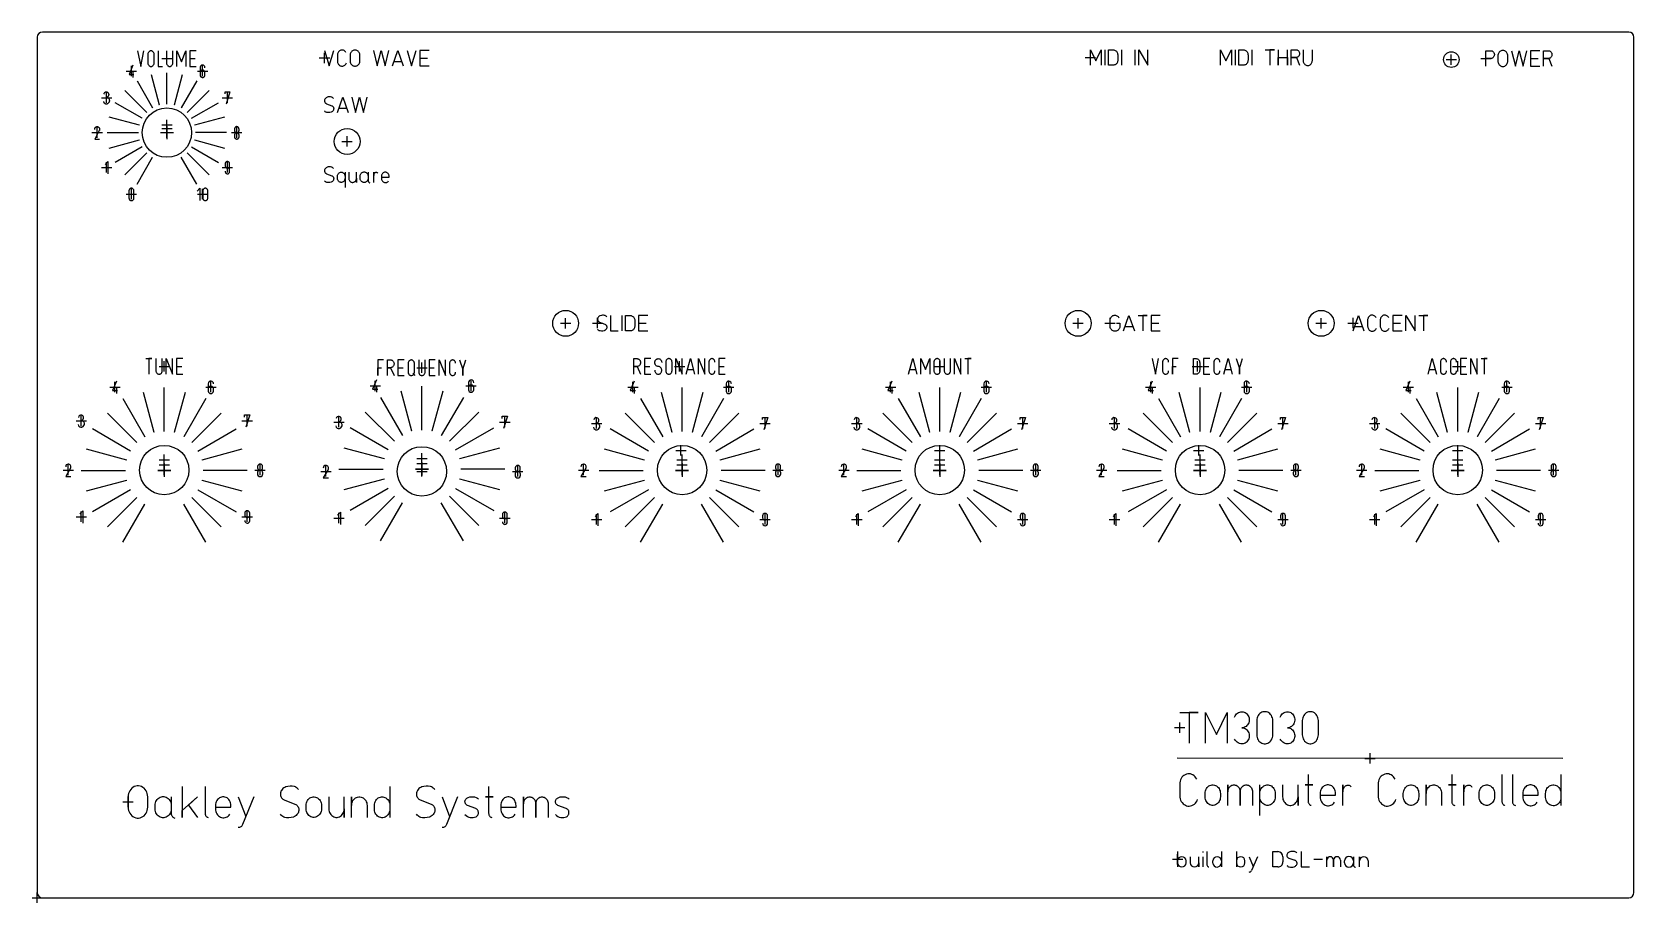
# Model space of a CAD drawing. Header units: millimetres. Extents: x -1 to 308, y -1 to 167.
import ezdxf

# ---------------------------------------------------------------- set-up
doc = ezdxf.new("R2010")
doc.units = ezdxf.units.MM
for name, color, linetype in [('Bezugspunkte', 1, 'CONTINUOUS'), ('Gravur', 7, 'CONTINUOUS'), ('Kontur', 7, 'CONTINUOUS')]:
    doc.layers.add(name, color=color, linetype=linetype)

msp = doc.modelspace()

# ---------------------------------------------------------------- linework, layer by layer
at = {"layer": 'Bezugspunkte', "color": 1, "linetype": 'CONTINUOUS'}
for p, q in [((24.009, 161.865), (26.009, 161.865)), ((25.009, 160.865), (25.009, 162.865)), ((54.414, 161.992), (56.414, 161.992)), ((55.414, 160.992), (55.414, 162.992)), ((202.138, 162.105), (204.138, 162.105)), ((203.138, 161.105), (203.138, 163.105)), ((271.77, 161.68), (273.77, 161.68)), ((272.77, 160.68), (272.77, 162.68)), ((278.446, 161.921), (280.446, 161.921)), ((279.446, 160.921), (279.446, 162.921)), ((17.17, 159.483), (19.17, 159.483)), ((18.17, 158.483), (18.17, 160.483)), ((30.886, 159.483), (32.886, 159.483)), ((31.886, 158.483), (31.886, 160.483)), ((13.369, 153.337), (13.369, 155.337)), ((36.687, 153.337), (36.687, 155.337)), ((12.369, 154.337), (14.369, 154.337)), ((35.687, 154.337), (37.687, 154.337)), ((11.566, 146.606), (11.566, 148.606)), ((24.009, 149.094), (26.009, 149.094)), ((24.009, 148.383), (26.009, 148.383)), ((25.009, 148.094), (25.009, 150.094)), ((25.009, 147.383), (25.009, 149.383)), ((25.009, 146.593), (25.009, 148.593)), ((38.49, 146.606), (38.49, 148.606)), ((10.566, 147.606), (12.566, 147.606)), ((24.009, 147.593), (26.009, 147.593)), ((37.49, 147.606), (39.49, 147.606)), ((58.776, 145.895), (60.776, 145.895)), ((59.776, 144.895), (59.776, 146.895)), ((12.369, 140.875), (14.369, 140.875)), ((13.369, 139.875), (13.369, 141.875)), ((35.687, 140.875), (37.687, 140.875)), ((36.687, 139.875), (36.687, 141.875)), ((18.17, 134.729), (18.17, 136.729)), ((31.886, 134.729), (31.886, 136.729)), ((17.17, 135.729), (19.17, 135.729)), ((30.886, 135.729), (32.886, 135.729)), ((101.926, 109.81), (101.926, 111.81)), ((108.096, 109.851), (108.096, 111.851)), ((200.772, 109.81), (200.772, 111.81)), ((206.942, 109.857), (206.942, 111.857)), ((247.663, 109.81), (247.663, 111.81)), ((253.833, 109.846), (253.833, 111.846)), ((100.926, 110.81), (102.926, 110.81)), ((107.096, 110.851), (109.096, 110.851)), ((199.772, 110.81), (201.772, 110.81)), ((205.942, 110.857), (207.942, 110.857)), ((246.663, 110.81), (248.663, 110.81)), ((252.833, 110.846), (254.833, 110.846)), ((23.5, 102.5), (25.5, 102.5)), ((24.5, 101.5), (24.5, 103.5)), ((73.2, 102.25), (75.2, 102.25)), ((74.2, 101.25), (74.2, 103.25)), ((122.9, 102.5), (124.9, 102.5)), ((123.9, 101.5), (123.9, 103.5)), ((173.1, 102.5), (175.1, 102.5)), ((174.1, 101.5), (174.1, 103.5)), ((222.8, 102.5), (224.8, 102.5)), ((223.8, 101.5), (223.8, 103.5)), ((273, 102.5), (275, 102.5)), ((274, 101.5), (274, 103.5)), ((15, 97.5), (15, 99.5)), ((33.5, 97.5), (33.5, 99.5)), ((65.2, 97.75), (65.2, 99.75)), ((83.7, 97.75), (83.7, 99.75)), ((114.9, 97.5), (114.9, 99.5)), ((133.4, 97.5), (133.4, 99.5)), ((164.6, 97.5), (164.6, 99.5)), ((183.1, 97.5), (183.1, 99.5)), ((214.8, 97.5), (214.8, 99.5)), ((233.3, 97.5), (233.3, 99.5)), ((264.5, 97.5), (264.5, 99.5)), ((283.5, 97.5), (283.5, 99.5)), ((14, 98.5), (16, 98.5)), ((32.5, 98.5), (34.5, 98.5)), ((64.2, 98.75), (66.2, 98.75)), ((82.7, 98.75), (84.7, 98.75)), ((113.9, 98.5), (115.9, 98.5)), ((132.4, 98.5), (134.4, 98.5)), ((163.6, 98.5), (165.6, 98.5)), ((182.1, 98.5), (184.1, 98.5)), ((213.8, 98.5), (215.8, 98.5)), ((232.3, 98.5), (234.3, 98.5)), ((263.5, 98.5), (265.5, 98.5)), ((282.5, 98.5), (284.5, 98.5)), ((8.5, 91), (8.5, 93)), ((40.5, 91), (40.5, 93)), ((58.2, 90.75), (58.2, 92.75)), ((90.2, 90.75), (90.2, 92.75)), ((7.5, 92), (9.5, 92)), ((39.5, 92), (41.5, 92)), ((57.2, 91.75), (59.2, 91.75)), ((89.2, 91.75), (91.2, 91.75)), ((106.9, 91.5), (108.9, 91.5)), ((107.9, 90.5), (107.9, 92.5)), ((139.4, 91.5), (141.4, 91.5)), ((140.4, 90.5), (140.4, 92.5)), ((157.1, 91.5), (159.1, 91.5)), ((158.1, 90.5), (158.1, 92.5)), ((189.1, 91.5), (191.1, 91.5)), ((190.1, 90.5), (190.1, 92.5)), ((206.8, 91.5), (208.8, 91.5)), ((207.8, 90.5), (207.8, 92.5)), ((239.3, 91.5), (241.3, 91.5)), ((240.3, 90.5), (240.3, 92.5)), ((257, 91.5), (259, 91.5)), ((258, 90.5), (258, 92.5)), ((289, 91.5), (291, 91.5)), ((290, 90.5), (290, 92.5)), ((124.153, 85.286), (124.153, 87.286)), ((174.103, 85.286), (174.103, 87.286)), ((224.053, 85.286), (224.053, 87.286)), ((274.003, 85.286), (274.003, 87.286)), ((6, 81.5), (6, 83.5)), ((23.5, 84.5), (25.5, 84.5)), ((23.5, 83.5), (25.5, 83.5)), ((24.5, 83.5), (24.5, 85.5)), ((24.5, 82.5), (24.5, 84.5)), ((24.5, 81.5), (24.5, 83.5)), ((43, 81.5), (43, 83.5)), ((73.2, 84.75), (75.2, 84.75)), ((73.2, 83.75), (75.2, 83.75)), ((74.2, 83.75), (74.2, 85.75)), ((74.2, 82.75), (74.2, 84.75)), ((105.4, 81.5), (105.4, 83.5)), ((123.153, 86.286), (125.153, 86.286)), ((123.4, 84.5), (125.4, 84.5)), ((123.4, 83.5), (125.4, 83.5)), ((124.4, 83.5), (124.4, 85.5)), ((124.4, 82.5), (124.4, 84.5)), ((124.4, 81.5), (124.4, 83.5)), ((142.9, 81.5), (142.9, 83.5)), ((155.6, 81.5), (155.6, 83.5)), ((173.1, 84.5), (175.1, 84.5)), ((173.1, 83.5), (175.1, 83.5)), ((173.103, 86.286), (175.103, 86.286)), ((174.1, 83.5), (174.1, 85.5)), ((174.1, 82.5), (174.1, 84.5)), ((174.1, 81.5), (174.1, 83.5)), ((192.6, 81.5), (192.6, 83.5)), ((205.3, 81.5), (205.3, 83.5)), ((223.053, 86.286), (225.053, 86.286)), ((223.3, 84.5), (225.3, 84.5)), ((223.3, 83.5), (225.3, 83.5)), ((224.3, 83.5), (224.3, 85.5)), ((224.3, 82.5), (224.3, 84.5)), ((224.3, 81.5), (224.3, 83.5)), ((242.8, 81.5), (242.8, 83.5)), ((255.5, 81.5), (255.5, 83.5)), ((273, 84.5), (275, 84.5)), ((273, 83.5), (275, 83.5)), ((273.003, 86.286), (275.003, 86.286)), ((274, 83.5), (274, 85.5)), ((274, 82.5), (274, 84.5)), ((274, 81.5), (274, 83.5)), ((292.5, 81.5), (292.5, 83.5)), ((5, 82.5), (7, 82.5)), ((23.5, 82.5), (25.5, 82.5)), ((42, 82.5), (44, 82.5)), ((54.7, 82.25), (56.7, 82.25)), ((55.7, 81.25), (55.7, 83.25)), ((73.2, 82.25), (75.2, 82.25)), ((74.2, 81.25), (74.2, 83.25)), ((91.7, 82.25), (93.7, 82.25)), ((92.7, 81.25), (92.7, 83.25)), ((104.4, 82.5), (106.4, 82.5)), ((123.4, 82.5), (125.4, 82.5)), ((141.9, 82.5), (143.9, 82.5)), ((154.6, 82.5), (156.6, 82.5)), ((173.1, 82.5), (175.1, 82.5)), ((191.6, 82.5), (193.6, 82.5)), ((204.3, 82.5), (206.3, 82.5)), ((223.3, 82.5), (225.3, 82.5)), ((241.8, 82.5), (243.8, 82.5)), ((254.5, 82.5), (256.5, 82.5)), ((273, 82.5), (275, 82.5)), ((291.5, 82.5), (293.5, 82.5)), ((8.5, 72.5), (8.5, 74.5)), ((40.5, 72.5), (40.5, 74.5)), ((58.2, 72.25), (58.2, 74.25)), ((90.2, 72.25), (90.2, 74.25)), ((7.5, 73.5), (9.5, 73.5)), ((39.5, 73.5), (41.5, 73.5)), ((57.2, 73.25), (59.2, 73.25)), ((89.2, 73.25), (91.2, 73.25)), ((106.9, 73), (108.9, 73)), ((107.9, 72), (107.9, 74)), ((139.4, 73), (141.4, 73)), ((140.4, 72), (140.4, 74)), ((157.1, 73), (159.1, 73)), ((158.1, 72), (158.1, 74)), ((189.1, 73), (191.1, 73)), ((190.1, 72), (190.1, 74)), ((206.8, 73), (208.8, 73)), ((207.8, 72), (207.8, 74)), ((239.3, 73), (241.3, 73)), ((240.3, 72), (240.3, 74)), ((257, 73), (259, 73)), ((258, 72), (258, 74)), ((289, 73), (291, 73)), ((290, 72), (290, 74)), ((219.388, 32.824), (221.388, 32.824)), ((220.388, 31.824), (220.388, 33.824)), ((257.094, 25.878), (257.094, 27.878)), ((256.094, 26.878), (258.094, 26.878)), ((17.522, 17.509), (17.522, 19.509)), ((16.522, 18.509), (18.522, 18.509)), ((218.963, 7.443), (220.963, 7.443)), ((219.963, 6.443), (219.963, 8.443)), ((-1, 0), (1, 0)), ((0, -1), (0, 1))]:
    msp.add_line(p, q, dxfattribs=at)
at = {"layer": 'Gravur', "color": 255, "linetype": 'CONTINUOUS'}
for p, q in [((19.361, 163.365), (19.969, 160.365)), ((19.969, 160.365), (20.576, 163.365)), ((21.349, 162.791), (21.341, 162.69)), ((21.341, 162.69), (21.341, 161.04)), ((21.341, 161.04), (21.349, 160.939)), ((21.368, 162.889), (21.349, 162.791)), ((21.349, 160.939), (21.368, 160.841)), ((21.402, 162.983), (21.368, 162.889)), ((21.368, 160.841), (21.402, 160.747)), ((21.447, 163.07), (21.402, 162.983)), ((21.402, 160.747), (21.447, 160.66)), ((21.503, 163.149), (21.447, 163.07)), ((21.57, 163.218), (21.503, 163.149)), ((21.646, 163.275), (21.57, 163.218)), ((21.727, 163.318), (21.646, 163.275)), ((21.814, 163.348), (21.727, 163.318)), ((21.904, 163.363), (21.814, 163.348)), ((21.994, 163.363), (21.904, 163.363)), ((22.084, 163.348), (21.994, 163.363)), ((22.171, 163.318), (22.084, 163.348)), ((22.252, 163.275), (22.171, 163.318)), ((22.328, 163.218), (22.252, 163.275)), ((22.394, 163.149), (22.328, 163.218)), ((22.451, 163.07), (22.394, 163.149)), ((22.496, 162.983), (22.451, 163.07)), ((22.451, 160.66), (22.496, 160.747)), ((22.529, 162.889), (22.496, 162.983)), ((22.496, 160.747), (22.529, 160.841)), ((22.549, 162.791), (22.529, 162.889)), ((22.529, 160.841), (22.549, 160.939)), ((22.556, 162.69), (22.549, 162.791)), ((22.549, 160.939), (22.556, 161.04)), ((22.556, 161.04), (22.556, 162.69)), ((23.299, 163.365), (23.299, 160.365)), ((24.941, 163.365), (24.941, 161.04)), ((24.941, 161.04), (24.949, 160.939)), ((24.949, 160.939), (24.968, 160.841)), ((24.968, 160.841), (25.002, 160.747)), ((25.002, 160.747), (25.047, 160.66)), ((26.051, 160.66), (26.096, 160.747)), ((26.096, 160.747), (26.13, 160.841)), ((26.13, 160.841), (26.149, 160.939)), ((26.149, 160.939), (26.157, 161.04)), ((26.157, 161.04), (26.157, 163.365)), ((26.922, 160.365), (26.922, 163.365)), ((26.922, 163.365), (27.799, 161.265)), ((27.799, 161.265), (28.677, 163.365)), ((28.677, 163.365), (28.677, 160.365)), ((30.657, 163.365), (29.442, 163.365)), ((29.442, 163.365), (29.442, 160.365)), ((29.442, 161.865), (30.454, 161.865)), ((55.414, 163.462), (56.305, 160.492)), ((56.305, 160.492), (57.196, 163.462)), ((57.91, 162.538), (57.909, 162.538)), ((57.909, 162.538), (57.909, 161.416)), ((57.909, 161.416), (57.919, 161.272)), ((57.915, 162.681), (57.91, 162.538)), ((57.94, 162.821), (57.915, 162.681)), ((57.919, 161.272), (57.947, 161.132)), ((57.984, 162.956), (57.94, 162.821)), ((57.947, 161.132), (57.993, 160.997)), ((58.044, 163.083), (57.984, 162.956)), ((57.993, 160.997), (58.057, 160.872)), ((58.121, 163.197), (58.044, 163.083)), ((58.057, 160.872), (58.136, 160.758)), ((58.212, 163.299), (58.121, 163.197)), ((58.136, 160.758), (58.229, 160.658)), ((58.316, 163.384), (58.212, 163.299)), ((58.429, 163.451), (58.316, 163.384)), ((58.551, 163.499), (58.429, 163.451)), ((58.677, 163.526), (58.551, 163.499)), ((58.806, 163.532), (58.677, 163.526)), ((58.934, 163.517), (58.806, 163.532)), ((59.059, 163.482), (58.934, 163.517)), ((59.178, 163.426), (59.059, 163.482)), ((59.288, 163.352), (59.178, 163.426)), ((59.387, 163.26), (59.288, 163.352)), ((59.315, 160.607), (59.415, 160.698)), ((59.472, 163.153), (59.387, 163.26)), ((59.415, 160.698), (59.502, 160.804)), ((59.542, 163.033), (59.472, 163.153)), ((59.502, 160.804), (59.575, 160.923)), ((59.575, 160.923), (59.631, 161.053)), ((60.355, 162.629), (60.344, 162.472)), ((60.344, 162.472), (60.344, 161.482)), ((60.344, 161.482), (60.355, 161.325)), ((60.387, 162.783), (60.355, 162.629)), ((60.355, 161.325), (60.387, 161.171)), ((60.439, 162.93), (60.387, 162.783)), ((60.387, 161.171), (60.439, 161.024)), ((60.509, 163.067), (60.439, 162.93)), ((60.439, 161.024), (60.509, 160.887)), ((60.598, 163.19), (60.509, 163.067)), ((60.509, 160.887), (60.598, 160.764)), ((60.702, 163.298), (60.598, 163.19)), ((60.598, 160.764), (60.702, 160.656)), ((60.819, 163.387), (60.702, 163.298)), ((60.947, 163.455), (60.819, 163.387)), ((61.083, 163.502), (60.947, 163.455)), ((61.224, 163.525), (61.083, 163.502)), ((61.366, 163.525), (61.224, 163.525)), ((61.506, 163.502), (61.366, 163.525)), ((61.642, 163.455), (61.506, 163.502)), ((61.77, 163.387), (61.642, 163.455)), ((61.887, 163.298), (61.77, 163.387)), ((61.991, 163.19), (61.887, 163.298)), ((61.887, 160.656), (61.991, 160.764)), ((62.08, 163.067), (61.991, 163.19)), ((61.991, 160.764), (62.08, 160.887)), ((62.151, 162.93), (62.08, 163.067)), ((62.08, 160.887), (62.151, 161.024)), ((62.203, 162.783), (62.151, 162.93)), ((62.151, 161.024), (62.203, 161.171)), ((62.234, 162.629), (62.203, 162.783)), ((62.203, 161.171), (62.234, 161.325)), ((62.245, 162.472), (62.234, 162.629)), ((62.234, 161.325), (62.245, 161.482)), ((62.245, 161.482), (62.245, 162.472)), ((64.859, 163.462), (65.601, 160.492)), ((65.601, 160.492), (66.344, 163.462)), ((66.344, 163.462), (67.086, 160.492)), ((67.086, 160.492), (67.829, 163.462)), ((68.541, 160.492), (69.581, 163.462)), ((68.838, 161.317), (70.323, 161.317)), ((69.581, 163.462), (70.62, 160.492)), ((71.333, 163.462), (72.224, 160.492)), ((72.224, 160.492), (73.115, 163.462)), ((75.61, 163.462), (73.828, 163.462)), ((73.828, 163.462), (73.828, 160.492)), ((73.828, 161.977), (75.313, 161.977)), ((203.138, 160.605), (203.138, 163.575)), ((203.138, 163.575), (204.178, 161.43)), ((204.178, 161.43), (205.217, 163.575)), ((205.217, 163.575), (205.217, 160.605)), ((205.93, 163.575), (205.93, 160.605)), ((206.643, 163.575), (207.563, 163.575)), ((206.643, 160.605), (206.643, 163.575)), ((207.563, 163.575), (207.696, 163.558)), ((207.696, 163.558), (207.823, 163.52)), ((207.93, 160.695), (207.813, 160.646)), ((207.823, 163.52), (207.946, 163.461)), ((208.039, 160.764), (207.93, 160.695)), ((207.946, 163.461), (208.058, 163.383)), ((208.138, 160.849), (208.039, 160.764)), ((208.058, 163.383), (208.159, 163.287)), ((208.226, 160.949), (208.138, 160.849)), ((208.159, 163.287), (208.246, 163.176)), ((208.299, 161.063), (208.226, 160.949)), ((208.246, 163.176), (208.318, 163.051)), ((208.356, 161.187), (208.299, 161.063)), ((208.318, 163.051), (208.372, 162.916)), ((208.397, 161.318), (208.356, 161.187)), ((208.372, 162.916), (208.408, 162.774)), ((208.42, 161.456), (208.397, 161.318)), ((208.408, 162.774), (208.424, 162.628)), ((208.425, 161.595), (208.42, 161.456)), ((208.424, 162.628), (208.425, 162.585)), ((208.425, 162.585), (208.425, 161.595)), ((209.137, 163.575), (209.137, 160.605)), ((211.751, 163.575), (211.751, 160.605)), ((212.464, 160.605), (212.464, 163.575)), ((212.464, 163.575), (214.246, 160.605)), ((214.246, 160.605), (214.246, 163.575)), ((228.264, 160.605), (228.264, 163.575)), ((228.264, 163.575), (229.304, 161.43)), ((229.304, 161.43), (230.343, 163.575)), ((230.343, 163.575), (230.343, 160.605)), ((231.056, 163.575), (231.056, 160.605)), ((231.769, 163.575), (232.69, 163.575)), ((231.769, 160.605), (231.769, 163.575)), ((232.69, 163.575), (232.822, 163.558)), ((232.822, 163.558), (232.95, 163.52)), ((233.056, 160.695), (232.939, 160.646)), ((232.95, 163.52), (233.072, 163.461)), ((233.166, 160.764), (233.056, 160.695)), ((233.072, 163.461), (233.185, 163.383)), ((233.265, 160.849), (233.166, 160.764)), ((233.185, 163.383), (233.285, 163.287)), ((233.352, 160.949), (233.265, 160.849)), ((233.285, 163.287), (233.373, 163.176)), ((233.425, 161.063), (233.352, 160.949)), ((233.373, 163.176), (233.445, 163.051)), ((233.482, 161.187), (233.425, 161.063)), ((233.445, 163.051), (233.498, 162.916)), ((233.523, 161.318), (233.482, 161.187)), ((233.498, 162.916), (233.534, 162.774)), ((233.546, 161.456), (233.523, 161.318)), ((233.534, 162.774), (233.55, 162.628)), ((233.551, 161.595), (233.546, 161.456)), ((233.55, 162.628), (233.551, 162.585)), ((233.551, 162.585), (233.551, 161.595)), ((234.264, 163.575), (234.264, 160.605)), ((236.877, 163.575), (238.659, 163.575)), ((238.659, 163.575), (237.768, 163.575)), ((237.768, 163.575), (237.768, 160.605)), ((239.372, 163.575), (239.372, 160.605)), ((239.372, 160.605), (239.372, 162.09)), ((239.372, 162.09), (241.154, 162.09)), ((241.154, 160.605), (241.154, 163.575)), ((241.154, 162.09), (241.154, 160.605)), ((241.867, 160.605), (241.867, 163.575)), ((241.867, 163.575), (242.847, 163.575)), ((242.847, 162.09), (241.867, 162.09)), ((241.867, 162.09), (242.906, 162.09)), ((242.847, 163.575), (242.944, 163.563)), ((242.944, 162.103), (242.847, 162.091)), ((242.847, 162.091), (242.847, 162.09)), ((242.906, 162.09), (243.5, 160.605)), ((242.944, 163.563), (243.039, 163.536)), ((243.039, 162.13), (242.944, 162.103)), ((243.039, 163.536), (243.128, 163.493)), ((243.129, 162.173), (243.039, 162.13)), ((243.128, 163.493), (243.211, 163.437)), ((243.211, 162.229), (243.129, 162.173)), ((243.211, 163.437), (243.286, 163.368)), ((243.287, 162.299), (243.211, 162.229)), ((243.286, 163.368), (243.352, 163.287)), ((243.352, 162.379), (243.287, 162.299)), ((243.352, 163.287), (243.405, 163.197)), ((243.406, 162.47), (243.352, 162.379)), ((243.405, 163.197), (243.446, 163.098)), ((243.447, 162.568), (243.406, 162.47)), ((243.446, 163.098), (243.475, 162.995)), ((243.475, 162.672), (243.447, 162.568)), ((243.475, 162.995), (243.489, 162.887)), ((243.49, 162.779), (243.475, 162.672)), ((243.489, 162.887), (243.49, 162.779)), ((244.183, 163.575), (244.183, 161.529)), ((244.183, 161.529), (244.193, 161.381)), ((244.193, 161.381), (244.223, 161.237)), ((244.223, 161.237), (244.272, 161.099)), ((244.272, 161.099), (244.338, 160.971)), ((244.338, 160.971), (244.421, 160.856)), ((244.421, 160.856), (244.519, 160.755)), ((244.519, 160.755), (244.629, 160.672)), ((245.52, 160.672), (245.63, 160.755)), ((245.63, 160.755), (245.728, 160.856)), ((245.728, 160.856), (245.811, 160.971)), ((245.811, 160.971), (245.877, 161.099)), ((245.877, 161.099), (245.926, 161.237)), ((245.926, 161.237), (245.956, 161.381)), ((245.956, 161.381), (245.965, 161.529)), ((245.965, 161.529), (245.965, 163.575)), ((279.446, 160.421), (279.446, 163.391)), ((279.446, 163.391), (280.426, 163.391)), ((280.426, 161.906), (279.446, 161.906)), ((280.426, 163.391), (280.523, 163.379)), ((280.523, 161.919), (280.426, 161.907)), ((280.426, 161.907), (280.426, 161.906)), ((280.523, 163.379), (280.618, 163.352)), ((280.618, 161.946), (280.523, 161.919)), ((280.618, 163.352), (280.707, 163.309)), ((280.708, 161.989), (280.618, 161.946)), ((280.707, 163.309), (280.791, 163.253)), ((280.791, 162.045), (280.708, 161.989)), ((280.791, 163.253), (280.865, 163.184)), ((280.866, 162.115), (280.791, 162.045)), ((280.865, 163.184), (280.931, 163.103)), ((280.931, 162.195), (280.866, 162.115)), ((280.931, 163.103), (280.984, 163.013)), ((280.985, 162.286), (280.931, 162.195)), ((280.984, 163.013), (281.026, 162.914)), ((281.026, 162.384), (280.985, 162.286)), ((281.026, 162.914), (281.054, 162.811)), ((281.054, 162.488), (281.026, 162.384)), ((281.054, 162.811), (281.068, 162.703)), ((281.069, 162.595), (281.054, 162.488)), ((281.068, 162.703), (281.069, 162.595)), ((281.773, 162.558), (281.763, 162.401)), ((281.763, 162.401), (281.763, 161.411)), ((281.763, 161.411), (281.773, 161.254)), ((281.805, 162.712), (281.773, 162.558)), ((281.773, 161.254), (281.805, 161.1)), ((281.857, 162.859), (281.805, 162.712)), ((281.805, 161.1), (281.857, 160.953)), ((281.927, 162.996), (281.857, 162.859)), ((281.857, 160.953), (281.927, 160.816)), ((282.016, 163.119), (281.927, 162.996)), ((281.927, 160.816), (282.016, 160.693)), ((282.121, 163.227), (282.016, 163.119)), ((282.016, 160.693), (282.121, 160.585)), ((282.238, 163.316), (282.121, 163.227)), ((282.366, 163.384), (282.238, 163.316)), ((282.502, 163.431), (282.366, 163.384)), ((282.642, 163.454), (282.502, 163.431)), ((282.784, 163.454), (282.642, 163.454)), ((282.925, 163.431), (282.784, 163.454)), ((283.06, 163.384), (282.925, 163.431)), ((283.188, 163.316), (283.06, 163.384)), ((283.305, 163.227), (283.188, 163.316)), ((283.41, 163.119), (283.305, 163.227)), ((283.305, 160.585), (283.41, 160.693)), ((283.499, 162.996), (283.41, 163.119)), ((283.41, 160.693), (283.499, 160.816)), ((283.569, 162.859), (283.499, 162.996)), ((283.499, 160.816), (283.569, 160.953)), ((283.621, 162.712), (283.569, 162.859)), ((283.569, 160.953), (283.621, 161.1)), ((283.653, 162.558), (283.621, 162.712)), ((283.621, 161.1), (283.653, 161.254)), ((283.663, 162.401), (283.653, 162.558)), ((283.653, 161.254), (283.663, 161.411)), ((283.663, 161.411), (283.663, 162.401)), ((284.376, 163.391), (285.119, 160.421)), ((285.119, 160.421), (285.861, 163.391)), ((285.861, 163.391), (286.604, 160.421)), ((286.604, 160.421), (287.346, 163.391)), ((289.841, 163.391), (288.059, 163.391)), ((288.059, 163.391), (288.059, 160.421)), ((288.059, 161.906), (289.544, 161.906)), ((290.554, 160.421), (290.554, 163.391)), ((290.554, 163.391), (291.534, 163.391)), ((291.534, 161.906), (290.554, 161.906)), ((290.554, 161.906), (291.593, 161.906)), ((291.534, 163.391), (291.631, 163.379)), ((291.631, 161.919), (291.534, 161.907)), ((291.534, 161.907), (291.534, 161.906)), ((291.593, 161.906), (292.187, 160.421)), ((291.631, 163.379), (291.726, 163.352)), ((291.726, 161.946), (291.631, 161.919)), ((291.726, 163.352), (291.815, 163.309)), ((291.816, 161.989), (291.726, 161.946)), ((291.815, 163.309), (291.898, 163.253)), ((291.898, 162.045), (291.816, 161.989)), ((291.898, 163.253), (291.973, 163.184)), ((291.974, 162.115), (291.898, 162.045)), ((291.973, 163.184), (292.039, 163.103)), ((292.039, 162.195), (291.974, 162.115)), ((292.039, 163.103), (292.092, 163.013)), ((292.093, 162.286), (292.039, 162.195)), ((292.092, 163.013), (292.133, 162.914)), ((292.134, 162.384), (292.093, 162.286)), ((292.133, 162.914), (292.162, 162.811)), ((292.162, 162.488), (292.134, 162.384)), ((292.162, 162.811), (292.176, 162.703)), ((292.177, 162.595), (292.162, 162.488)), ((292.176, 162.703), (292.177, 162.595)), ((18.413, 160.633), (17.711, 158.833)), ((17.711, 158.833), (18.629, 158.833)), ((18.413, 159.433), (18.413, 158.233)), ((21.447, 160.66), (21.503, 160.581)), ((21.503, 160.581), (21.57, 160.512)), ((21.57, 160.512), (21.646, 160.455)), ((21.646, 160.455), (21.727, 160.412)), ((21.727, 160.412), (21.814, 160.382)), ((21.814, 160.382), (21.904, 160.367)), ((21.904, 160.367), (21.994, 160.367)), ((21.994, 160.367), (22.084, 160.382)), ((23.586, 152.92), (22.033, 158.714)), ((22.084, 160.382), (22.171, 160.412)), ((22.171, 160.412), (22.252, 160.455)), ((22.252, 160.455), (22.328, 160.512)), ((22.328, 160.512), (22.394, 160.581)), ((22.394, 160.581), (22.451, 160.66)), ((23.299, 160.365), (24.176, 160.365)), ((25.009, 153.113), (25.009, 159.113)), ((25.047, 160.66), (25.104, 160.581)), ((25.104, 160.581), (25.17, 160.512)), ((25.17, 160.512), (25.246, 160.455)), ((25.246, 160.455), (25.327, 160.412)), ((25.327, 160.412), (25.414, 160.382)), ((25.414, 160.382), (25.504, 160.367)), ((25.504, 160.367), (25.594, 160.367)), ((25.594, 160.367), (25.684, 160.382)), ((25.684, 160.382), (25.771, 160.412)), ((25.771, 160.412), (25.852, 160.455)), ((25.852, 160.455), (25.928, 160.512)), ((25.928, 160.512), (25.995, 160.581)), ((25.995, 160.581), (26.051, 160.66)), ((27.986, 158.714), (26.433, 152.92)), ((29.442, 160.365), (30.657, 160.365)), ((31.434, 160.226), (31.427, 160.153)), ((31.427, 160.153), (31.427, 160.153)), ((31.427, 160.153), (31.427, 158.713)), ((31.462, 159.44), (31.427, 159.373)), ((31.427, 158.713), (31.439, 158.641)), ((31.45, 160.297), (31.434, 160.226)), ((31.439, 158.641), (31.458, 158.571)), ((31.476, 160.365), (31.45, 160.297)), ((31.458, 158.571), (31.486, 158.505)), ((31.505, 159.5), (31.462, 159.44)), ((31.51, 160.428), (31.476, 160.365)), ((31.486, 158.505), (31.523, 158.443)), ((31.556, 159.552), (31.505, 159.5)), ((31.552, 160.485), (31.51, 160.428)), ((31.523, 158.443), (31.566, 158.388)), ((31.602, 160.533), (31.552, 160.485)), ((31.612, 159.596), (31.556, 159.552)), ((31.566, 158.388), (31.616, 158.34)), ((31.657, 160.574), (31.602, 160.533)), ((31.674, 159.631), (31.612, 159.596)), ((31.616, 158.34), (31.672, 158.299)), ((31.718, 160.604), (31.657, 160.574)), ((31.672, 158.299), (31.731, 158.268)), ((31.74, 159.655), (31.674, 159.631)), ((31.782, 160.625), (31.718, 160.604)), ((31.731, 158.268), (31.794, 158.246)), ((31.809, 159.669), (31.74, 159.655)), ((31.846, 160.634), (31.782, 160.625)), ((31.794, 158.246), (31.859, 158.233)), ((31.877, 159.672), (31.809, 159.669)), ((31.913, 160.633), (31.846, 160.634)), ((31.859, 158.233), (31.93, 158.237)), ((31.859, 158.233), (31.859, 158.233)), ((31.946, 159.664), (31.877, 159.672)), ((31.983, 160.619), (31.913, 160.633)), ((31.913, 160.633), (31.913, 160.633)), ((31.93, 158.237), (32, 158.253)), ((32.014, 159.645), (31.946, 159.664)), ((32.052, 160.594), (31.983, 160.619)), ((32, 158.253), (32.068, 158.28)), ((32.078, 159.616), (32.014, 159.645)), ((32.115, 160.559), (32.052, 160.594)), ((32.068, 158.28), (32.13, 158.319)), ((32.137, 159.577), (32.078, 159.616)), ((32.173, 160.513), (32.115, 160.559)), ((32.13, 158.319), (32.187, 158.367)), ((32.191, 159.529), (32.137, 159.577)), ((32.224, 160.457), (32.173, 160.513)), ((32.187, 158.367), (32.237, 158.424)), ((32.239, 159.473), (32.191, 159.529)), ((32.268, 160.394), (32.224, 160.457)), ((32.237, 158.424), (32.278, 158.489)), ((32.278, 159.41), (32.239, 159.473)), ((32.303, 160.325), (32.268, 160.394)), ((32.31, 159.342), (32.278, 159.41)), ((32.278, 158.489), (32.31, 158.559)), ((32.327, 160.25), (32.303, 160.325)), ((32.332, 159.269), (32.31, 159.342)), ((32.31, 158.559), (32.332, 158.635)), ((32.341, 160.172), (32.327, 160.25)), ((32.345, 159.193), (32.332, 159.269)), ((32.332, 158.635), (32.345, 158.713)), ((32.345, 160.093), (32.341, 160.172)), ((32.345, 158.713), (32.345, 159.193)), ((58.229, 160.658), (58.335, 160.574)), ((58.335, 160.574), (58.45, 160.507)), ((58.45, 160.507), (58.572, 160.46)), ((58.572, 160.46), (58.699, 160.434)), ((58.699, 160.434), (58.829, 160.427)), ((58.829, 160.427), (58.958, 160.442)), ((58.958, 160.442), (59.083, 160.478)), ((59.083, 160.478), (59.203, 160.533)), ((59.203, 160.533), (59.315, 160.607)), ((60.702, 160.656), (60.819, 160.567)), ((60.819, 160.567), (60.947, 160.499)), ((60.947, 160.499), (61.083, 160.452)), ((61.083, 160.452), (61.224, 160.429)), ((61.224, 160.429), (61.366, 160.429)), ((61.366, 160.429), (61.506, 160.452)), ((61.506, 160.452), (61.642, 160.499)), ((61.642, 160.499), (61.77, 160.567)), ((61.77, 160.567), (61.887, 160.656)), ((73.828, 160.492), (75.61, 160.492)), ((207.563, 160.605), (206.643, 160.605)), ((207.564, 160.605), (207.563, 160.605)), ((207.69, 160.615), (207.564, 160.605)), ((207.813, 160.646), (207.69, 160.615)), ((232.69, 160.605), (231.769, 160.605)), ((232.816, 160.615), (232.69, 160.605)), ((232.69, 160.605), (232.69, 160.605)), ((232.939, 160.646), (232.816, 160.615)), ((244.629, 160.672), (244.749, 160.607)), ((244.749, 160.607), (244.876, 160.564)), ((244.876, 160.564), (245.008, 160.542)), ((245.008, 160.542), (245.141, 160.542)), ((245.141, 160.542), (245.272, 160.564)), ((245.272, 160.564), (245.4, 160.607)), ((245.4, 160.607), (245.52, 160.672)), ((282.121, 160.585), (282.238, 160.496)), ((282.238, 160.496), (282.366, 160.428)), ((282.366, 160.428), (282.502, 160.381)), ((282.502, 160.381), (282.642, 160.358)), ((282.642, 160.358), (282.784, 160.358)), ((282.784, 160.358), (282.925, 160.381)), ((282.925, 160.381), (283.06, 160.428)), ((283.06, 160.428), (283.188, 160.496)), ((283.188, 160.496), (283.305, 160.585)), ((288.059, 160.421), (289.841, 160.421)), ((12.877, 155.007), (12.886, 155.078)), ((12.886, 155.078), (12.905, 155.147)), ((12.905, 155.147), (12.932, 155.212)), ((12.932, 155.212), (12.967, 155.272)), ((12.967, 155.272), (13.01, 155.325)), ((13.01, 155.325), (13.059, 155.371)), ((13.059, 155.371), (13.114, 155.409)), ((13.114, 155.409), (13.174, 155.437)), ((13.174, 155.437), (13.236, 155.456)), ((13.236, 155.456), (13.3, 155.464)), ((13.3, 155.464), (13.364, 155.462)), ((13.364, 155.462), (13.428, 155.449)), ((13.428, 155.449), (13.435, 155.447)), ((13.435, 155.447), (13.502, 155.421)), ((13.502, 155.421), (13.565, 155.383)), ((13.592, 154.506), (13.532, 154.463)), ((13.565, 155.383), (13.623, 155.336)), ((13.647, 154.557), (13.592, 154.506)), ((13.623, 155.336), (13.673, 155.28)), ((13.694, 154.617), (13.647, 154.557)), ((13.673, 155.28), (13.716, 155.216)), ((13.732, 154.684), (13.694, 154.617)), ((13.716, 155.216), (13.749, 155.145)), ((13.761, 154.757), (13.732, 154.684)), ((13.749, 155.145), (13.772, 155.07)), ((13.779, 154.834), (13.761, 154.757)), ((13.772, 155.07), (13.785, 154.992)), ((13.788, 154.913), (13.779, 154.834)), ((13.785, 154.992), (13.788, 154.913)), ((16.878, 155.738), (21.12, 151.496)), ((19.259, 157.572), (22.259, 152.376)), ((30.758, 157.572), (27.759, 152.376)), ((28.899, 151.496), (33.141, 155.738)), ((36.228, 155.067), (36.228, 155.487)), ((36.228, 155.487), (37.146, 155.487)), ((37.146, 155.487), (36.444, 153.087)), ((56.345, 154.504), (56.136, 154.481)), ((56.554, 154.497), (56.345, 154.504)), ((12.824, 153.616), (12.823, 153.627)), ((12.837, 153.534), (12.824, 153.616)), ((12.861, 153.454), (12.837, 153.534)), ((12.896, 153.379), (12.861, 153.454)), ((12.941, 153.311), (12.896, 153.379)), ((12.993, 153.25), (12.941, 153.311)), ((13.053, 153.199), (12.993, 153.25)), ((13.119, 153.158), (13.053, 153.199)), ((13.19, 153.128), (13.119, 153.158)), ((13.264, 153.109), (13.19, 153.128)), ((13.255, 154.407), (13.343, 154.412)), ((13.255, 154.406), (13.255, 154.407)), ((13.326, 154.403), (13.255, 154.406)), ((13.339, 153.103), (13.264, 153.109)), ((13.397, 154.412), (13.326, 154.403)), ((13.415, 153.109), (13.339, 153.103)), ((13.343, 154.412), (13.43, 154.402)), ((13.466, 154.432), (13.397, 154.412)), ((13.489, 153.127), (13.415, 153.109)), ((13.43, 154.402), (13.516, 154.378)), ((13.532, 154.463), (13.466, 154.432)), ((13.568, 153.159), (13.489, 153.127)), ((13.516, 154.378), (13.598, 154.34)), ((13.646, 153.206), (13.568, 153.159)), ((13.598, 154.34), (13.672, 154.288)), ((13.716, 153.264), (13.646, 153.206)), ((13.672, 154.288), (13.74, 154.225)), ((13.778, 153.334), (13.716, 153.264)), ((13.74, 154.225), (13.798, 154.152)), ((13.83, 153.414), (13.778, 153.334)), ((13.798, 154.152), (13.846, 154.069)), ((13.87, 153.501), (13.83, 153.414)), ((13.846, 154.069), (13.882, 153.98)), ((13.898, 153.594), (13.87, 153.501)), ((13.882, 153.98), (13.905, 153.885)), ((13.914, 153.69), (13.898, 153.594)), ((13.905, 153.885), (13.916, 153.788)), ((13.916, 153.788), (13.914, 153.69)), ((20.245, 150.363), (15.049, 153.362)), ((21.12, 151.496), (21.12, 151.496)), ((22.259, 152.376), (22.259, 152.376)), ((23.586, 152.92), (23.586, 152.92)), ((25.009, 153.113), (25.009, 153.113)), ((26.433, 152.92), (26.433, 152.92)), ((27.759, 152.376), (27.758, 152.376)), ((28.899, 151.496), (28.899, 151.496)), ((29.772, 150.363), (34.968, 153.363)), ((55.423, 153.862), (55.414, 153.776)), ((55.414, 153.776), (55.416, 153.689)), ((55.416, 153.689), (55.428, 153.604)), ((55.443, 153.946), (55.423, 153.862)), ((55.486, 151.711), (55.426, 151.789)), ((55.428, 153.604), (55.453, 153.521)), ((55.474, 154.025), (55.443, 153.946)), ((55.453, 153.521), (55.487, 153.444)), ((55.515, 154.099), (55.474, 154.025)), ((55.563, 151.635), (55.486, 151.711)), ((55.487, 153.444), (55.53, 153.372)), ((55.581, 154.188), (55.515, 154.099)), ((55.53, 153.372), (55.583, 153.308)), ((55.649, 151.573), (55.563, 151.635)), ((55.657, 154.267), (55.581, 154.188)), ((55.583, 153.308), (55.644, 153.253)), ((55.644, 153.253), (55.71, 153.209)), ((55.743, 151.524), (55.649, 151.573)), ((55.742, 154.334), (55.657, 154.267)), ((55.71, 153.209), (55.782, 153.175)), ((55.833, 154.389), (55.742, 154.334)), ((55.842, 151.492), (55.743, 151.524)), ((55.782, 153.175), (55.782, 153.175)), ((55.782, 153.175), (56.822, 152.779)), ((55.931, 154.429), (55.833, 154.389)), ((55.935, 151.473), (55.842, 151.492)), ((56.136, 154.481), (55.931, 154.429)), ((55.931, 154.429), (55.931, 154.429)), ((56.183, 151.449), (55.935, 151.473)), ((56.43, 151.467), (56.183, 151.449)), ((56.673, 151.525), (56.43, 151.467)), ((56.762, 154.462), (56.554, 154.497)), ((56.72, 151.543), (56.673, 151.525)), ((56.827, 151.597), (56.72, 151.543)), ((56.859, 154.431), (56.762, 154.462)), ((56.762, 154.462), (56.762, 154.462)), ((56.822, 152.779), (56.895, 152.744)), ((56.925, 151.668), (56.827, 151.597)), ((56.951, 154.384), (56.859, 154.431)), ((56.895, 152.744), (56.964, 152.698)), ((57.013, 151.755), (56.925, 151.668)), ((57.036, 154.323), (56.951, 154.384)), ((56.964, 152.698), (57.025, 152.641)), ((57.089, 151.855), (57.013, 151.755)), ((57.025, 152.641), (57.078, 152.575)), ((57.112, 154.25), (57.036, 154.323)), ((57.078, 152.575), (57.122, 152.501)), ((57.118, 151.905), (57.089, 151.855)), ((57.178, 154.165), (57.112, 154.25)), ((57.153, 151.985), (57.118, 151.905)), ((57.122, 152.501), (57.156, 152.42)), ((57.176, 152.07), (57.153, 151.985)), ((57.156, 152.42), (57.178, 152.335)), ((57.189, 152.158), (57.176, 152.07)), ((57.178, 152.335), (57.19, 152.247)), ((57.19, 152.247), (57.189, 152.158)), ((57.891, 151.492), (58.93, 154.462)), ((58.188, 152.317), (59.673, 152.317)), ((58.93, 154.462), (59.97, 151.492)), ((60.683, 154.462), (61.425, 151.492)), ((61.425, 151.492), (62.168, 154.462)), ((62.168, 154.462), (62.91, 151.492)), ((62.91, 151.492), (63.653, 154.462)), ((11.103, 148.29), (11.112, 148.364)), ((11.112, 148.364), (11.13, 148.435)), ((11.13, 148.435), (11.159, 148.502)), ((11.159, 148.502), (11.195, 148.564)), ((11.195, 148.564), (11.24, 148.619)), ((11.24, 148.619), (11.291, 148.666)), ((11.291, 148.666), (11.349, 148.704)), ((11.349, 148.704), (11.411, 148.732)), ((11.411, 148.732), (11.476, 148.75)), ((11.476, 148.75), (11.536, 148.756)), ((11.536, 148.756), (11.606, 148.754)), ((11.606, 148.754), (11.675, 148.741)), ((11.675, 148.741), (11.741, 148.716)), ((11.741, 148.716), (11.803, 148.681)), ((11.803, 148.681), (11.859, 148.636)), ((11.859, 148.636), (11.91, 148.582)), ((11.91, 148.582), (11.952, 148.521)), ((11.952, 148.521), (11.985, 148.453)), ((11.985, 148.453), (12.01, 148.381)), ((12.01, 148.381), (12.025, 148.305)), ((19.697, 149.03), (13.902, 150.583)), ((19.697, 149.03), (19.697, 149.03)), ((20.245, 150.362), (20.245, 150.363)), ((25.009, 148.863), (25.009, 146.363)), ((25.01, 148.857), (25.01, 146.357)), ((29.772, 150.363), (29.772, 150.363)), ((36.117, 150.583), (30.323, 149.03)), ((30.323, 149.03), (30.323, 149.03)), ((38.062, 148.348), (38.058, 148.276)), ((38.077, 148.417), (38.062, 148.348)), ((38.101, 148.484), (38.077, 148.417)), ((38.133, 148.546), (38.101, 148.484)), ((38.173, 148.602), (38.133, 148.546)), ((38.221, 148.651), (38.173, 148.602)), ((38.274, 148.692), (38.221, 148.651)), ((38.332, 148.723), (38.274, 148.692)), ((38.394, 148.744), (38.332, 148.723)), ((38.458, 148.755), (38.394, 148.744)), ((38.522, 148.755), (38.458, 148.755)), ((38.586, 148.744), (38.522, 148.755)), ((38.648, 148.723), (38.586, 148.744)), ((38.706, 148.692), (38.648, 148.723)), ((38.759, 148.651), (38.706, 148.692)), ((38.807, 148.602), (38.759, 148.651)), ((38.847, 148.546), (38.807, 148.602)), ((38.879, 148.484), (38.847, 148.546)), ((38.903, 148.417), (38.879, 148.484)), ((38.918, 148.348), (38.903, 148.417)), ((38.922, 148.276), (38.918, 148.348)), ((11.104, 148.216), (11.103, 148.29)), ((11.968, 147.976), (11.104, 146.356)), ((11.104, 146.356), (12.022, 146.356)), ((11.981, 148.004), (11.968, 147.976)), ((12.007, 148.076), (11.981, 148.004)), ((12.023, 148.151), (12.007, 148.076)), ((12.03, 148.228), (12.023, 148.151)), ((12.025, 148.305), (12.03, 148.228)), ((13.509, 147.613), (19.509, 147.613)), ((13.902, 144.63), (19.697, 146.183)), ((19.509, 147.613), (19.509, 147.613)), ((19.697, 146.183), (19.697, 146.183)), ((23.759, 147.613), (26.259, 147.613)), ((23.76, 147.607), (26.26, 147.607)), ((30.323, 146.183), (30.323, 146.183)), ((30.323, 146.183), (36.117, 144.63)), ((36.509, 147.613), (30.509, 147.613)), ((30.509, 147.613), (30.509, 147.613)), ((38.027, 147.129), (38.022, 147.056)), ((38.022, 147.056), (38.022, 147.056)), ((38.022, 147.056), (38.022, 146.876)), ((38.022, 146.876), (38.026, 146.802)), ((38.026, 146.802), (38.04, 146.729)), ((38.043, 147.2), (38.027, 147.129)), ((38.04, 146.729), (38.063, 146.659)), ((38.066, 147.268), (38.043, 147.2)), ((38.058, 148.276), (38.058, 148.036)), ((38.058, 148.036), (38.062, 147.968)), ((38.062, 147.968), (38.075, 147.9)), ((38.063, 146.659), (38.096, 146.594)), ((38.098, 147.331), (38.066, 147.268)), ((38.075, 147.9), (38.097, 147.836)), ((38.096, 146.594), (38.135, 146.535)), ((38.097, 147.836), (38.125, 147.776)), ((38.139, 147.388), (38.098, 147.331)), ((38.125, 147.776), (38.162, 147.721)), ((38.135, 146.535), (38.183, 146.482)), ((38.187, 147.439), (38.139, 147.388)), ((38.162, 147.721), (38.206, 147.672)), ((38.183, 146.482), (38.236, 146.438)), ((38.24, 147.481), (38.187, 147.439)), ((38.206, 147.672), (38.256, 147.631)), ((38.236, 146.438), (38.295, 146.402)), ((38.298, 147.515), (38.24, 147.481)), ((38.256, 147.631), (38.31, 147.599)), ((38.295, 146.402), (38.358, 146.376)), ((38.36, 147.539), (38.298, 147.515)), ((38.31, 147.599), (38.368, 147.575)), ((38.358, 146.376), (38.423, 146.361)), ((38.424, 147.553), (38.36, 147.539)), ((38.368, 147.575), (38.429, 147.561)), ((38.423, 146.361), (38.49, 146.356)), ((38.49, 147.556), (38.424, 147.553)), ((38.429, 147.561), (38.49, 147.556)), ((38.49, 147.556), (38.551, 147.561)), ((38.556, 147.553), (38.49, 147.556)), ((38.49, 147.556), (38.49, 147.556)), ((38.49, 147.556), (38.49, 147.556)), ((38.49, 146.356), (38.557, 146.361)), ((38.551, 147.561), (38.612, 147.575)), ((38.62, 147.539), (38.556, 147.553)), ((38.557, 146.361), (38.622, 146.376)), ((38.612, 147.575), (38.67, 147.599)), ((38.682, 147.515), (38.62, 147.539)), ((38.622, 146.376), (38.685, 146.402)), ((38.67, 147.599), (38.724, 147.631)), ((38.74, 147.481), (38.682, 147.515)), ((38.685, 146.402), (38.744, 146.438)), ((38.724, 147.631), (38.774, 147.672)), ((38.793, 147.439), (38.74, 147.481)), ((38.744, 146.438), (38.797, 146.482)), ((38.774, 147.672), (38.818, 147.721)), ((38.841, 147.388), (38.793, 147.439)), ((38.797, 146.482), (38.845, 146.535)), ((38.818, 147.721), (38.855, 147.776)), ((38.882, 147.331), (38.841, 147.388)), ((38.845, 146.535), (38.884, 146.594)), ((38.855, 147.776), (38.883, 147.836)), ((38.914, 147.267), (38.882, 147.331)), ((38.883, 147.836), (38.905, 147.9)), ((38.884, 146.594), (38.917, 146.659)), ((38.905, 147.9), (38.918, 147.968)), ((38.937, 147.2), (38.914, 147.267)), ((38.917, 146.659), (38.94, 146.729)), ((38.918, 147.968), (38.922, 148.036)), ((38.922, 148.036), (38.922, 148.276)), ((38.953, 147.129), (38.937, 147.2)), ((38.94, 146.729), (38.954, 146.802)), ((38.958, 147.056), (38.953, 147.129)), ((38.954, 146.802), (38.958, 146.876)), ((38.958, 146.876), (38.958, 147.056)), ((20.245, 144.863), (15.049, 141.863)), ((21.12, 143.717), (16.878, 139.475)), ((19.259, 137.653), (22.258, 142.849)), ((20.245, 144.863), (20.245, 144.863)), ((21.12, 143.717), (21.12, 143.717)), ((22.258, 142.849), (22.259, 142.849)), ((30.759, 137.653), (27.759, 142.849)), ((27.759, 142.849), (27.759, 142.849)), ((33.141, 139.475), (28.899, 143.717)), ((28.899, 143.717), (28.899, 143.717)), ((29.772, 144.862), (29.772, 144.862)), ((29.772, 144.862), (34.968, 141.862)), ((13.126, 141.425), (13.612, 142.025)), ((13.612, 142.025), (13.612, 139.625)), ((36.26, 141.617), (36.255, 141.545)), ((36.255, 141.545), (36.255, 141.185)), ((36.255, 141.185), (36.268, 141.113)), ((36.255, 140.165), (36.259, 140.086)), ((36.259, 140.086), (36.273, 140.008)), ((36.274, 141.686), (36.26, 141.617)), ((36.268, 141.113), (36.289, 141.043)), ((36.273, 140.008), (36.297, 139.933)), ((36.298, 141.753), (36.274, 141.686)), ((36.289, 141.043), (36.32, 140.978)), ((36.297, 139.933), (36.332, 139.864)), ((36.33, 141.815), (36.298, 141.753)), ((36.32, 140.978), (36.359, 140.919)), ((36.37, 141.871), (36.33, 141.815)), ((36.332, 139.864), (36.376, 139.801)), ((36.359, 140.919), (36.406, 140.866)), ((36.418, 141.92), (36.37, 141.871)), ((36.376, 139.801), (36.427, 139.745)), ((36.406, 140.866), (36.459, 140.822)), ((36.471, 141.961), (36.418, 141.92)), ((36.427, 139.745), (36.485, 139.699)), ((36.459, 140.822), (36.518, 140.787)), ((36.53, 141.992), (36.471, 141.961)), ((36.485, 139.699), (36.548, 139.664)), ((36.518, 140.787), (36.58, 140.762)), ((36.591, 142.013), (36.53, 141.992)), ((36.548, 139.664), (36.617, 139.639)), ((36.58, 140.762), (36.645, 140.748)), ((36.655, 142.024), (36.591, 142.013)), ((36.617, 139.639), (36.687, 139.625)), ((36.645, 140.748), (36.711, 140.744)), ((36.719, 142.024), (36.655, 142.024)), ((36.687, 139.625), (36.754, 139.633)), ((36.711, 140.744), (36.777, 140.751)), ((36.783, 142.013), (36.719, 142.024)), ((36.754, 139.633), (36.818, 139.653)), ((36.777, 140.751), (36.841, 140.769)), ((36.845, 141.992), (36.783, 142.013)), ((36.818, 139.653), (36.88, 139.682)), ((36.841, 140.769), (36.902, 140.797)), ((36.903, 141.961), (36.845, 141.992)), ((36.88, 139.682), (36.937, 139.722)), ((36.902, 140.797), (36.96, 140.835)), ((36.956, 141.92), (36.903, 141.961)), ((36.937, 139.722), (36.988, 139.771)), ((37.004, 141.871), (36.956, 141.92)), ((36.96, 140.835), (37.01, 140.882)), ((36.988, 139.771), (37.032, 139.827)), ((37.044, 141.815), (37.004, 141.871)), ((37.01, 140.882), (37.055, 140.937)), ((37.032, 139.827), (37.068, 139.89)), ((37.076, 141.753), (37.044, 141.815)), ((37.055, 140.937), (37.091, 140.998)), ((37.068, 139.89), (37.094, 139.959)), ((37.1, 141.686), (37.076, 141.753)), ((37.091, 140.998), (37.12, 141.065)), ((37.094, 139.959), (37.112, 140.031)), ((37.115, 141.617), (37.1, 141.686)), ((37.112, 140.031), (37.119, 140.105)), ((37.119, 141.545), (37.115, 141.617)), ((37.119, 140.105), (37.119, 141.545)), ((37.12, 141.065), (37.119, 141.065)), ((55.423, 140.362), (55.414, 140.276)), ((55.414, 140.276), (55.416, 140.189)), ((55.416, 140.189), (55.428, 140.104)), ((55.443, 140.446), (55.423, 140.362)), ((55.428, 140.104), (55.453, 140.021)), ((55.474, 140.525), (55.443, 140.446)), ((55.453, 140.021), (55.487, 139.944)), ((55.515, 140.599), (55.474, 140.525)), ((55.487, 139.944), (55.53, 139.872)), ((55.581, 140.688), (55.515, 140.599)), ((55.53, 139.872), (55.583, 139.808)), ((55.657, 140.767), (55.581, 140.688)), ((55.583, 139.808), (55.644, 139.753)), ((55.644, 139.753), (55.71, 139.709)), ((55.742, 140.834), (55.657, 140.767)), ((55.71, 139.709), (55.782, 139.675)), ((55.833, 140.889), (55.742, 140.834)), ((55.782, 139.675), (55.782, 139.675)), ((55.782, 139.675), (56.822, 139.279)), ((55.931, 140.929), (55.833, 140.889)), ((56.136, 140.981), (55.931, 140.929)), ((55.931, 140.929), (55.931, 140.929)), ((56.345, 141.004), (56.136, 140.981)), ((56.554, 140.997), (56.345, 141.004)), ((56.762, 140.962), (56.554, 140.997)), ((56.859, 140.931), (56.762, 140.962)), ((56.762, 140.962), (56.762, 140.962)), ((56.822, 139.279), (56.895, 139.244)), ((56.951, 140.884), (56.859, 140.931)), ((56.895, 139.244), (56.964, 139.198)), ((57.036, 140.823), (56.951, 140.884)), ((56.964, 139.198), (57.025, 139.141)), ((57.025, 139.141), (57.078, 139.075)), ((57.112, 140.75), (57.036, 140.823)), ((57.078, 139.075), (57.122, 139.001)), ((57.178, 140.665), (57.112, 140.75)), ((57.891, 139.147), (57.899, 139.27)), ((57.891, 138.817), (57.891, 139.147)), ((57.899, 139.27), (57.924, 139.39)), ((57.924, 139.39), (57.965, 139.505)), ((57.965, 139.505), (58.02, 139.612)), ((58.02, 139.612), (58.089, 139.708)), ((58.089, 139.708), (58.171, 139.792)), ((58.171, 139.792), (58.263, 139.861)), ((58.263, 139.861), (58.362, 139.915)), ((58.362, 139.915), (58.468, 139.951)), ((58.468, 139.951), (58.578, 139.97)), ((58.578, 139.97), (58.689, 139.97)), ((58.689, 139.97), (58.799, 139.951)), ((58.799, 139.951), (58.904, 139.915)), ((58.904, 139.915), (59.004, 139.861)), ((59.004, 139.861), (59.096, 139.792)), ((59.096, 139.792), (59.178, 139.708)), ((59.178, 139.708), (59.247, 139.612)), ((59.247, 139.612), (59.302, 139.505)), ((59.302, 139.505), (59.343, 139.39)), ((59.343, 139.39), (59.368, 139.27)), ((59.368, 139.27), (59.376, 139.147)), ((59.376, 139.972), (59.376, 138.817)), ((59.376, 139.147), (59.376, 137.002)), ((60.089, 139.972), (60.089, 138.817)), ((61.574, 137.992), (61.574, 139.972)), ((62.286, 139.147), (62.295, 139.275)), ((62.286, 138.817), (62.286, 139.147)), ((62.295, 139.275), (62.321, 139.4)), ((62.321, 139.4), (62.363, 139.519)), ((62.363, 139.519), (62.421, 139.63)), ((62.421, 139.63), (62.493, 139.731)), ((62.493, 139.731), (62.577, 139.818)), ((62.577, 139.818), (62.673, 139.89)), ((62.673, 139.89), (62.777, 139.946)), ((62.777, 139.946), (62.887, 139.983)), ((62.887, 139.983), (63.001, 140.003)), ((63.001, 140.003), (63.116, 140.003)), ((63.116, 140.003), (63.231, 139.983)), ((63.231, 139.983), (63.34, 139.946)), ((63.34, 139.946), (63.445, 139.89)), ((63.445, 139.89), (63.54, 139.818)), ((63.54, 139.818), (63.625, 139.731)), ((63.625, 139.731), (63.697, 139.63)), ((63.697, 139.63), (63.754, 139.519)), ((63.754, 139.519), (63.797, 139.4)), ((63.797, 139.4), (63.822, 139.275)), ((63.822, 139.275), (63.831, 139.147)), ((63.831, 139.972), (63.831, 138.817)), ((63.831, 139.147), (63.831, 138.355)), ((64.9, 137.992), (64.9, 139.972)), ((64.9, 139.972), (64.9, 139.312)), ((64.9, 139.312), (64.907, 139.419)), ((64.907, 139.419), (64.928, 139.524)), ((64.928, 139.524), (64.963, 139.624)), ((64.963, 139.624), (65.011, 139.717)), ((65.011, 139.717), (65.049, 139.774)), ((65.049, 139.774), (65.091, 139.824)), ((65.091, 139.824), (65.139, 139.866)), ((65.139, 139.866), (65.193, 139.9)), ((65.193, 139.9), (65.251, 139.924)), ((65.251, 139.924), (65.31, 139.94)), ((65.31, 139.94), (65.373, 139.945)), ((65.373, 139.945), (65.434, 139.941)), ((65.434, 139.941), (65.494, 139.926)), ((65.494, 139.926), (65.552, 139.902)), ((65.552, 139.902), (65.606, 139.869)), ((65.606, 139.869), (65.655, 139.828)), ((65.655, 139.828), (65.698, 139.779)), ((65.698, 139.779), (65.702, 139.774)), ((66.393, 139.27), (66.385, 139.147)), ((66.385, 139.147), (66.385, 138.817)), ((66.418, 139.39), (66.393, 139.27)), ((66.459, 139.505), (66.418, 139.39)), ((66.514, 139.612), (66.459, 139.505)), ((66.583, 139.708), (66.514, 139.612)), ((66.665, 139.792), (66.583, 139.708)), ((66.757, 139.861), (66.665, 139.792)), ((66.857, 139.915), (66.757, 139.861)), ((66.962, 139.951), (66.857, 139.915)), ((67.072, 139.97), (66.962, 139.951)), ((67.183, 139.97), (67.072, 139.97)), ((67.293, 139.951), (67.183, 139.97)), ((67.398, 139.915), (67.293, 139.951)), ((67.499, 139.861), (67.398, 139.915)), ((67.59, 139.792), (67.499, 139.861)), ((67.672, 139.708), (67.59, 139.792)), ((67.741, 139.612), (67.672, 139.708)), ((67.796, 139.505), (67.741, 139.612)), ((67.837, 139.39), (67.796, 139.505)), ((67.862, 139.27), (67.837, 139.39)), ((67.87, 139.147), (67.862, 139.27)), ((67.87, 138.982), (67.87, 139.147)), ((17.689, 136.419), (17.684, 136.339)), ((17.684, 136.339), (17.684, 135.019)), ((17.706, 136.498), (17.689, 136.419)), ((17.732, 136.573), (17.706, 136.498)), ((17.769, 136.643), (17.732, 136.573)), ((17.814, 136.706), (17.769, 136.643)), ((17.867, 136.761), (17.814, 136.706)), ((17.927, 136.807), (17.867, 136.761)), ((17.993, 136.842), (17.927, 136.807)), ((18.062, 136.865), (17.993, 136.842)), ((18.134, 136.877), (18.062, 136.865)), ((18.206, 136.877), (18.134, 136.877)), ((18.278, 136.865), (18.206, 136.877)), ((18.347, 136.842), (18.278, 136.865)), ((18.413, 136.807), (18.347, 136.842)), ((18.473, 136.761), (18.413, 136.807)), ((18.526, 136.706), (18.473, 136.761)), ((18.571, 136.643), (18.526, 136.706)), ((18.608, 136.573), (18.571, 136.643)), ((18.634, 136.498), (18.608, 136.573)), ((18.651, 136.419), (18.634, 136.498)), ((18.656, 136.339), (18.651, 136.419)), ((18.656, 135.019), (18.656, 136.339)), ((30.851, 136.279), (31.337, 136.879)), ((31.337, 136.879), (31.337, 134.479)), ((31.954, 136.419), (31.949, 136.339)), ((31.949, 136.339), (31.949, 135.019)), ((31.971, 136.498), (31.954, 136.419)), ((31.997, 136.573), (31.971, 136.498)), ((32.034, 136.643), (31.997, 136.573)), ((32.079, 136.706), (32.034, 136.643)), ((32.132, 136.761), (32.079, 136.706)), ((32.192, 136.807), (32.132, 136.761)), ((32.258, 136.842), (32.192, 136.807)), ((32.327, 136.865), (32.258, 136.842)), ((32.399, 136.877), (32.327, 136.865)), ((32.471, 136.877), (32.399, 136.877)), ((32.543, 136.865), (32.471, 136.877)), ((32.612, 136.842), (32.543, 136.865)), ((32.678, 136.807), (32.612, 136.842)), ((32.738, 136.761), (32.678, 136.807)), ((32.791, 136.706), (32.738, 136.761)), ((32.836, 136.643), (32.791, 136.706)), ((32.873, 136.573), (32.836, 136.643)), ((32.899, 136.498), (32.873, 136.573)), ((32.916, 136.419), (32.899, 136.498)), ((32.921, 136.339), (32.916, 136.419)), ((32.921, 135.019), (32.921, 136.339)), ((55.486, 138.211), (55.426, 138.289)), ((55.563, 138.135), (55.486, 138.211)), ((55.649, 138.073), (55.563, 138.135)), ((55.743, 138.024), (55.649, 138.073)), ((55.842, 137.992), (55.743, 138.024)), ((55.935, 137.973), (55.842, 137.992)), ((56.183, 137.949), (55.935, 137.973)), ((56.43, 137.967), (56.183, 137.949)), ((56.673, 138.025), (56.43, 137.967)), ((56.72, 138.043), (56.673, 138.025)), ((56.827, 138.097), (56.72, 138.043)), ((56.925, 138.168), (56.827, 138.097)), ((57.013, 138.255), (56.925, 138.168)), ((57.089, 138.355), (57.013, 138.255)), ((57.118, 138.405), (57.089, 138.355)), ((57.153, 138.485), (57.118, 138.405)), ((57.122, 139.001), (57.156, 138.92)), ((57.176, 138.57), (57.153, 138.485)), ((57.156, 138.92), (57.178, 138.835)), ((57.189, 138.658), (57.176, 138.57)), ((57.178, 138.835), (57.19, 138.747)), ((57.19, 138.747), (57.189, 138.658)), ((57.899, 138.694), (57.891, 138.817)), ((57.924, 138.574), (57.899, 138.694)), ((57.965, 138.459), (57.924, 138.574)), ((58.02, 138.352), (57.965, 138.459)), ((58.089, 138.256), (58.02, 138.352)), ((58.171, 138.172), (58.089, 138.256)), ((58.263, 138.103), (58.171, 138.172)), ((58.362, 138.049), (58.263, 138.103)), ((58.468, 138.013), (58.362, 138.049)), ((58.578, 137.994), (58.468, 138.013)), ((58.689, 137.994), (58.578, 137.994)), ((58.799, 138.013), (58.689, 137.994)), ((58.904, 138.049), (58.799, 138.013)), ((59.005, 138.103), (58.904, 138.049)), ((59.096, 138.172), (59.005, 138.103)), ((59.178, 138.256), (59.096, 138.172)), ((59.247, 138.352), (59.178, 138.256)), ((59.302, 138.459), (59.247, 138.352)), ((59.343, 138.574), (59.302, 138.459)), ((59.368, 138.694), (59.343, 138.574)), ((59.376, 138.817), (59.368, 138.694)), ((60.089, 138.817), (60.097, 138.694)), ((60.097, 138.694), (60.122, 138.574)), ((60.122, 138.574), (60.162, 138.459)), ((60.162, 138.459), (60.217, 138.352)), ((60.217, 138.352), (60.287, 138.256)), ((60.287, 138.256), (60.369, 138.172)), ((60.369, 138.172), (60.46, 138.103)), ((60.46, 138.103), (60.56, 138.049)), ((60.56, 138.049), (60.666, 138.013)), ((60.666, 138.013), (60.775, 137.994)), ((60.775, 137.994), (60.887, 137.994)), ((60.887, 137.994), (60.997, 138.013)), ((60.997, 138.013), (61.102, 138.049)), ((61.102, 138.049), (61.202, 138.103)), ((61.202, 138.103), (61.294, 138.172)), ((61.294, 138.172), (61.376, 138.256)), ((61.376, 138.256), (61.445, 138.352)), ((61.445, 138.352), (61.5, 138.459)), ((61.5, 138.459), (61.54, 138.574)), ((61.54, 138.574), (61.566, 138.694)), ((61.566, 138.694), (61.574, 138.817)), ((61.574, 138.817), (61.574, 137.992)), ((62.295, 138.689), (62.286, 138.817)), ((62.321, 138.564), (62.295, 138.689)), ((62.363, 138.445), (62.321, 138.564)), ((62.421, 138.334), (62.363, 138.445)), ((62.493, 138.233), (62.421, 138.334)), ((62.577, 138.146), (62.493, 138.233)), ((62.673, 138.074), (62.577, 138.146)), ((62.777, 138.018), (62.673, 138.074)), ((62.887, 137.981), (62.777, 138.018)), ((63.001, 137.961), (62.887, 137.981)), ((63.116, 137.961), (63.001, 137.961)), ((63.231, 137.981), (63.116, 137.961)), ((63.34, 138.018), (63.231, 137.981)), ((63.445, 138.074), (63.34, 138.018)), ((63.54, 138.146), (63.445, 138.074)), ((63.625, 138.233), (63.54, 138.146)), ((63.697, 138.334), (63.625, 138.233)), ((63.754, 138.445), (63.697, 138.334)), ((63.797, 138.564), (63.754, 138.445)), ((63.822, 138.689), (63.797, 138.564)), ((63.831, 138.817), (63.822, 138.689)), ((63.831, 138.355), (63.842, 138.286)), ((63.842, 138.286), (63.861, 138.22)), ((63.861, 138.22), (63.888, 138.158)), ((63.888, 138.158), (63.924, 138.1)), ((63.924, 138.1), (63.966, 138.049)), ((63.966, 138.049), (64.014, 138.005)), ((64.014, 138.005), (64.068, 137.97)), ((64.068, 137.97), (64.126, 137.943)), ((64.126, 137.943), (64.187, 137.926)), ((66.385, 138.982), (67.87, 138.982)), ((66.385, 138.817), (66.393, 138.691)), ((66.393, 138.691), (66.417, 138.567)), ((66.417, 138.567), (66.459, 138.449)), ((66.459, 138.449), (66.514, 138.339)), ((66.514, 138.339), (66.584, 138.239)), ((66.584, 138.239), (66.666, 138.151)), ((66.666, 138.151), (66.759, 138.077)), ((66.759, 138.077), (66.859, 138.02)), ((66.859, 138.02), (66.967, 137.979)), ((66.967, 137.979), (67.079, 137.956)), ((67.079, 137.956), (67.193, 137.952)), ((67.193, 137.952), (67.306, 137.966)), ((67.306, 137.966), (67.416, 137.998)), ((67.416, 137.998), (67.521, 138.047)), ((67.521, 138.047), (67.618, 138.114)), ((67.618, 138.114), (67.705, 138.195)), ((67.705, 138.195), (67.781, 138.289)), ((17.684, 135.019), (17.689, 134.939)), ((17.689, 134.939), (17.706, 134.86)), ((17.706, 134.86), (17.732, 134.785)), ((17.732, 134.785), (17.769, 134.715)), ((17.769, 134.715), (17.814, 134.652)), ((17.814, 134.652), (17.867, 134.597)), ((17.867, 134.597), (17.927, 134.551)), ((17.927, 134.551), (17.993, 134.516)), ((17.993, 134.516), (18.062, 134.493)), ((18.062, 134.493), (18.134, 134.481)), ((18.134, 134.481), (18.206, 134.481)), ((18.206, 134.481), (18.278, 134.493)), ((18.278, 134.493), (18.347, 134.516)), ((18.347, 134.516), (18.413, 134.551)), ((18.413, 134.551), (18.473, 134.597)), ((18.473, 134.597), (18.526, 134.652)), ((18.526, 134.652), (18.571, 134.715)), ((18.571, 134.715), (18.608, 134.785)), ((18.608, 134.785), (18.634, 134.86)), ((18.634, 134.86), (18.651, 134.939)), ((18.651, 134.939), (18.656, 135.019)), ((31.949, 135.019), (31.954, 134.939)), ((31.954, 134.939), (31.971, 134.86)), ((31.971, 134.86), (31.997, 134.785)), ((31.997, 134.785), (32.034, 134.715)), ((32.034, 134.715), (32.079, 134.652)), ((32.079, 134.652), (32.132, 134.597)), ((32.132, 134.597), (32.192, 134.551)), ((32.192, 134.551), (32.258, 134.516)), ((32.258, 134.516), (32.327, 134.493)), ((32.327, 134.493), (32.399, 134.481)), ((32.399, 134.481), (32.471, 134.481)), ((32.471, 134.481), (32.543, 134.493)), ((32.543, 134.493), (32.612, 134.516)), ((32.612, 134.516), (32.678, 134.551)), ((32.678, 134.551), (32.738, 134.597)), ((32.738, 134.597), (32.791, 134.652)), ((32.791, 134.652), (32.836, 134.715)), ((32.836, 134.715), (32.873, 134.785)), ((32.873, 134.785), (32.899, 134.86)), ((32.899, 134.86), (32.916, 134.939)), ((32.916, 134.939), (32.921, 135.019)), ((108.105, 111.721), (108.096, 111.635)), ((108.096, 111.635), (108.098, 111.548)), ((108.098, 111.548), (108.11, 111.463)), ((108.125, 111.805), (108.105, 111.721)), ((108.11, 111.463), (108.135, 111.38)), ((108.156, 111.884), (108.125, 111.805)), ((108.135, 111.38), (108.169, 111.303)), ((108.197, 111.958), (108.156, 111.884)), ((108.169, 111.303), (108.212, 111.231)), ((108.263, 112.047), (108.197, 111.958)), ((108.339, 112.126), (108.263, 112.047)), ((108.424, 112.193), (108.339, 112.126)), ((108.515, 112.248), (108.424, 112.193)), ((108.613, 112.288), (108.515, 112.248)), ((108.818, 112.34), (108.613, 112.288)), ((108.613, 112.288), (108.613, 112.288)), ((109.027, 112.363), (108.818, 112.34)), ((109.236, 112.356), (109.027, 112.363)), ((109.444, 112.321), (109.236, 112.356)), ((109.541, 112.29), (109.444, 112.321)), ((109.444, 112.321), (109.444, 112.321)), ((109.633, 112.243), (109.541, 112.29)), ((109.718, 112.182), (109.633, 112.243)), ((109.794, 112.109), (109.718, 112.182)), ((109.86, 112.024), (109.794, 112.109)), ((110.573, 112.321), (110.573, 109.351)), ((112.771, 112.321), (112.771, 109.351)), ((113.483, 112.321), (114.404, 112.321)), ((113.483, 109.351), (113.483, 112.321)), ((114.404, 112.321), (114.536, 112.304)), ((114.536, 112.304), (114.664, 112.266)), ((114.664, 112.266), (114.787, 112.207)), ((114.787, 112.207), (114.899, 112.129)), ((114.899, 112.129), (115, 112.033)), ((115, 112.033), (115.087, 111.922)), ((115.087, 111.922), (115.159, 111.797)), ((115.159, 111.797), (115.212, 111.662)), ((115.212, 111.662), (115.248, 111.52)), ((115.248, 111.52), (115.265, 111.374)), ((115.265, 111.374), (115.265, 111.331)), ((115.265, 111.331), (115.265, 110.341)), ((117.76, 112.321), (115.978, 112.321)), ((115.978, 112.321), (115.978, 109.351)), ((206.942, 111.337), (206.948, 111.486)), ((206.942, 110.347), (206.942, 111.337)), ((206.948, 111.486), (206.974, 111.633)), ((206.974, 111.633), (207.019, 111.773)), ((207.019, 111.773), (207.083, 111.905)), ((207.083, 111.905), (207.163, 112.025)), ((207.163, 112.025), (207.258, 112.131)), ((207.258, 112.131), (207.365, 112.22)), ((207.365, 112.22), (207.484, 112.291)), ((207.484, 112.291), (207.61, 112.342)), ((207.61, 112.342), (207.742, 112.371)), ((207.742, 112.371), (207.876, 112.379)), ((207.876, 112.379), (208.009, 112.365)), ((208.009, 112.365), (208.14, 112.33)), ((208.14, 112.33), (208.265, 112.273)), ((208.265, 112.273), (208.38, 112.197)), ((208.38, 112.197), (208.485, 112.103)), ((208.485, 112.103), (208.576, 111.993)), ((208.576, 111.993), (208.635, 111.898)), ((209.556, 109.357), (210.595, 112.327)), ((210.595, 112.327), (211.635, 109.357)), ((212.347, 112.327), (214.129, 112.327)), ((214.129, 112.327), (213.238, 112.327)), ((213.238, 112.327), (213.238, 109.357)), ((216.624, 112.327), (214.842, 112.327)), ((214.842, 112.327), (214.842, 109.357)), ((253.833, 109.346), (254.873, 112.316)), ((254.873, 112.316), (255.912, 109.346)), ((256.626, 111.392), (256.625, 111.392)), ((256.625, 111.392), (256.625, 110.27)), ((256.631, 111.535), (256.626, 111.392)), ((256.656, 111.675), (256.631, 111.535)), ((256.7, 111.81), (256.656, 111.675)), ((256.76, 111.937), (256.7, 111.81)), ((256.837, 112.051), (256.76, 111.937)), ((256.928, 112.153), (256.837, 112.051)), ((257.032, 112.238), (256.928, 112.153)), ((257.145, 112.305), (257.032, 112.238)), ((257.267, 112.353), (257.145, 112.305)), ((257.393, 112.38), (257.267, 112.353)), ((257.522, 112.386), (257.393, 112.38)), ((257.65, 112.371), (257.522, 112.386)), ((257.775, 112.336), (257.65, 112.371)), ((257.894, 112.28), (257.775, 112.336)), ((258.004, 112.206), (257.894, 112.28)), ((258.103, 112.114), (258.004, 112.206)), ((258.188, 112.007), (258.103, 112.114)), ((258.258, 111.887), (258.188, 112.007)), ((259.061, 111.392), (259.06, 111.392)), ((259.06, 111.392), (259.06, 110.27)), ((259.067, 111.535), (259.061, 111.392)), ((259.092, 111.675), (259.067, 111.535)), ((259.135, 111.81), (259.092, 111.675)), ((259.195, 111.937), (259.135, 111.81)), ((259.273, 112.051), (259.195, 111.937)), ((259.364, 112.153), (259.273, 112.051)), ((259.467, 112.238), (259.364, 112.153)), ((259.58, 112.305), (259.467, 112.238)), ((259.702, 112.353), (259.58, 112.305)), ((259.829, 112.38), (259.702, 112.353)), ((259.958, 112.386), (259.829, 112.38)), ((260.085, 112.371), (259.958, 112.386)), ((260.21, 112.336), (260.085, 112.371)), ((260.329, 112.28), (260.21, 112.336)), ((260.439, 112.206), (260.329, 112.28)), ((260.538, 112.114), (260.439, 112.206)), ((260.624, 112.007), (260.538, 112.114)), ((260.694, 111.887), (260.624, 112.007)), ((263.278, 112.316), (261.496, 112.316)), ((261.496, 112.316), (261.496, 109.346)), ((263.99, 109.346), (263.99, 112.316)), ((263.99, 112.316), (265.772, 109.346)), ((265.772, 109.346), (265.772, 112.316)), ((266.485, 112.316), (268.267, 112.316)), ((268.267, 112.316), (267.376, 112.316)), ((267.376, 112.316), (267.376, 109.346)), ((108.168, 109.57), (108.108, 109.648)), ((108.245, 109.494), (108.168, 109.57)), ((108.212, 111.231), (108.265, 111.167)), ((108.331, 109.432), (108.245, 109.494)), ((108.265, 111.167), (108.326, 111.112)), ((108.326, 111.112), (108.392, 111.068)), ((108.425, 109.383), (108.331, 109.432)), ((108.392, 111.068), (108.464, 111.034)), ((108.524, 109.351), (108.425, 109.383)), ((108.464, 111.034), (108.464, 111.034)), ((108.464, 111.034), (109.504, 110.638)), ((108.617, 109.332), (108.524, 109.351)), ((108.865, 109.308), (108.617, 109.332)), ((109.112, 109.326), (108.865, 109.308)), ((109.355, 109.384), (109.112, 109.326)), ((109.402, 109.402), (109.355, 109.384)), ((109.509, 109.456), (109.402, 109.402)), ((109.504, 110.638), (109.577, 110.603)), ((109.607, 109.527), (109.509, 109.456)), ((109.577, 110.603), (109.646, 110.557)), ((109.695, 109.614), (109.607, 109.527)), ((109.646, 110.557), (109.707, 110.5)), ((109.771, 109.714), (109.695, 109.614)), ((109.707, 110.5), (109.76, 110.434)), ((109.76, 110.434), (109.804, 110.36)), ((109.8, 109.764), (109.771, 109.714)), ((109.835, 109.844), (109.8, 109.764)), ((109.804, 110.36), (109.838, 110.279)), ((109.858, 109.929), (109.835, 109.844)), ((109.838, 110.279), (109.86, 110.194)), ((109.871, 110.017), (109.858, 109.929)), ((109.86, 110.194), (109.872, 110.106)), ((109.872, 110.106), (109.871, 110.017)), ((110.573, 109.351), (112.058, 109.351)), ((114.404, 109.351), (113.483, 109.351)), ((114.405, 109.351), (114.404, 109.351)), ((114.531, 109.361), (114.405, 109.351)), ((114.653, 109.392), (114.531, 109.361)), ((114.77, 109.441), (114.653, 109.392)), ((114.88, 109.51), (114.77, 109.441)), ((114.979, 109.595), (114.88, 109.51)), ((115.067, 109.695), (114.979, 109.595)), ((115.139, 109.809), (115.067, 109.695)), ((115.197, 109.933), (115.139, 109.809)), ((115.238, 110.064), (115.197, 109.933)), ((115.261, 110.202), (115.238, 110.064)), ((115.265, 110.341), (115.261, 110.202)), ((115.978, 110.836), (117.463, 110.836)), ((115.978, 109.351), (117.76, 109.351)), ((206.953, 110.19), (206.942, 110.347)), ((206.984, 110.036), (206.953, 110.19)), ((207.037, 109.889), (206.984, 110.036)), ((207.107, 109.752), (207.037, 109.889)), ((207.196, 109.629), (207.107, 109.752)), ((207.3, 109.521), (207.196, 109.629)), ((207.417, 109.432), (207.3, 109.521)), ((207.545, 109.364), (207.417, 109.432)), ((207.681, 109.317), (207.545, 109.364)), ((207.821, 109.294), (207.681, 109.317)), ((207.964, 109.294), (207.821, 109.294)), ((208.104, 109.317), (207.964, 109.294)), ((208.24, 109.364), (208.104, 109.317)), ((208.189, 110.842), (208.843, 110.842)), ((208.368, 109.432), (208.24, 109.364)), ((208.485, 109.521), (208.368, 109.432)), ((208.589, 109.629), (208.485, 109.521)), ((208.678, 109.752), (208.589, 109.629)), ((208.748, 109.889), (208.678, 109.752)), ((208.801, 110.036), (208.748, 109.889)), ((208.832, 110.19), (208.801, 110.036)), ((208.843, 110.347), (208.832, 110.19)), ((208.843, 110.842), (208.843, 110.347)), ((209.853, 110.182), (211.338, 110.182)), ((214.842, 110.842), (216.327, 110.842)), ((214.842, 109.357), (216.624, 109.357)), ((254.13, 110.171), (255.615, 110.171)), ((256.625, 110.27), (256.635, 110.126)), ((256.635, 110.126), (256.663, 109.986)), ((256.663, 109.986), (256.709, 109.851)), ((256.709, 109.851), (256.773, 109.726)), ((256.773, 109.726), (256.852, 109.612)), ((256.852, 109.612), (256.945, 109.512)), ((256.945, 109.512), (257.051, 109.428)), ((257.051, 109.428), (257.166, 109.361)), ((257.166, 109.361), (257.288, 109.314)), ((257.288, 109.314), (257.415, 109.288)), ((257.415, 109.288), (257.545, 109.281)), ((257.545, 109.281), (257.674, 109.296)), ((257.674, 109.296), (257.799, 109.332)), ((257.799, 109.332), (257.919, 109.387)), ((257.919, 109.387), (258.031, 109.461)), ((258.031, 109.461), (258.131, 109.552)), ((258.131, 109.552), (258.218, 109.658)), ((258.218, 109.658), (258.291, 109.777)), ((258.291, 109.777), (258.347, 109.907)), ((259.06, 110.27), (259.07, 110.126)), ((259.07, 110.126), (259.098, 109.986)), ((259.098, 109.986), (259.145, 109.851)), ((259.145, 109.851), (259.209, 109.726)), ((259.209, 109.726), (259.287, 109.612)), ((259.287, 109.612), (259.381, 109.512)), ((259.381, 109.512), (259.486, 109.428)), ((259.486, 109.428), (259.601, 109.361)), ((259.601, 109.361), (259.724, 109.314)), ((259.724, 109.314), (259.85, 109.288)), ((259.85, 109.288), (259.98, 109.281)), ((259.98, 109.281), (260.11, 109.296)), ((260.11, 109.296), (260.235, 109.332)), ((260.235, 109.332), (260.354, 109.387)), ((260.354, 109.387), (260.466, 109.461)), ((260.466, 109.461), (260.566, 109.552)), ((260.566, 109.552), (260.653, 109.658)), ((260.653, 109.658), (260.726, 109.777)), ((260.726, 109.777), (260.783, 109.907)), ((261.496, 110.831), (262.981, 110.831)), ((261.496, 109.346), (263.278, 109.346)), ((20.922, 104), (22.137, 104)), ((22.137, 104), (21.53, 104)), ((21.53, 104), (21.53, 101)), ((22.902, 104), (22.902, 101.675)), ((24.117, 101.675), (24.117, 104)), ((24.883, 101), (24.883, 104)), ((24.883, 104), (26.098, 101)), ((26.098, 101), (26.098, 104)), ((28.078, 104), (26.863, 104)), ((26.863, 104), (26.863, 101)), ((26.863, 102.5), (27.875, 102.5)), ((66.797, 103.75), (65.717, 103.75)), ((65.717, 103.75), (65.717, 100.75)), ((65.717, 100.75), (65.717, 102.25)), ((65.717, 102.25), (66.392, 102.25)), ((67.54, 100.75), (67.54, 103.75)), ((67.54, 103.75), (68.147, 103.75)), ((68.147, 102.25), (67.54, 102.25)), ((67.54, 102.25), (68.147, 102.25)), ((68.147, 103.75), (68.248, 103.742)), ((68.248, 102.258), (68.147, 102.25)), ((68.147, 102.25), (68.822, 100.75)), ((68.248, 103.742), (68.346, 103.717)), ((68.346, 102.283), (68.248, 102.258)), ((68.346, 103.717), (68.44, 103.676)), ((68.44, 102.324), (68.346, 102.283)), ((68.44, 103.676), (68.527, 103.62)), ((68.527, 102.38), (68.44, 102.324)), ((68.527, 103.62), (68.606, 103.55)), ((68.606, 102.45), (68.527, 102.38)), ((68.606, 103.55), (68.675, 103.468)), ((68.675, 102.532), (68.606, 102.45)), ((68.675, 103.468), (68.732, 103.375)), ((68.732, 102.625), (68.675, 102.532)), ((68.732, 103.375), (68.776, 103.274)), ((68.776, 102.726), (68.732, 102.625)), ((68.776, 103.274), (68.805, 103.167)), ((68.805, 102.833), (68.776, 102.726)), ((68.805, 103.167), (68.821, 103.056)), ((68.821, 102.944), (68.805, 102.833)), ((68.821, 103.056), (68.821, 102.944)), ((70.802, 103.75), (69.587, 103.75)), ((69.587, 103.75), (69.587, 100.75)), ((69.587, 102.25), (70.6, 102.25)), ((71.552, 103.176), (71.545, 103.075)), ((71.545, 103.075), (71.545, 101.425)), ((71.572, 103.274), (71.552, 103.176)), ((71.605, 103.368), (71.572, 103.274)), ((71.65, 103.455), (71.605, 103.368)), ((71.707, 103.534), (71.65, 103.455)), ((71.774, 103.603), (71.707, 103.534)), ((71.849, 103.66), (71.774, 103.603)), ((71.93, 103.703), (71.849, 103.66)), ((72.017, 103.733), (71.93, 103.703)), ((72.107, 103.748), (72.017, 103.733)), ((72.197, 103.748), (72.107, 103.748)), ((72.287, 103.733), (72.197, 103.748)), ((72.375, 103.703), (72.287, 103.733)), ((72.456, 103.66), (72.375, 103.703)), ((72.531, 103.603), (72.456, 103.66)), ((72.598, 103.534), (72.531, 103.603)), ((72.655, 103.455), (72.598, 103.534)), ((72.7, 103.368), (72.655, 103.455)), ((72.733, 103.274), (72.7, 103.368)), ((72.753, 103.176), (72.733, 103.274)), ((72.76, 103.075), (72.753, 103.176)), ((72.76, 101.425), (72.76, 103.075)), ((73.592, 103.75), (73.592, 101.425)), ((74.808, 101.425), (74.808, 103.75)), ((76.788, 103.75), (75.573, 103.75)), ((75.573, 103.75), (75.573, 100.75)), ((75.573, 102.25), (76.585, 102.25)), ((77.553, 100.75), (77.553, 103.75)), ((77.553, 103.75), (78.768, 100.75)), ((78.768, 100.75), (78.768, 103.75)), ((79.539, 103.197), (79.533, 103.1)), ((79.533, 103.1), (79.533, 101.4)), ((79.559, 103.292), (79.539, 103.197)), ((79.59, 103.382), (79.559, 103.292)), ((79.634, 103.466), (79.59, 103.382)), ((79.689, 103.542), (79.634, 103.466)), ((79.753, 103.608), (79.689, 103.542)), ((79.825, 103.663), (79.753, 103.608)), ((79.904, 103.705), (79.825, 103.663)), ((79.987, 103.734), (79.904, 103.705)), ((80.073, 103.748), (79.987, 103.734)), ((80.162, 103.748), (80.073, 103.748)), ((80.248, 103.734), (80.162, 103.748)), ((80.331, 103.705), (80.248, 103.734)), ((80.41, 103.663), (80.331, 103.705)), ((80.482, 103.608), (80.41, 103.663)), ((80.546, 103.542), (80.482, 103.608)), ((80.601, 103.466), (80.546, 103.542)), ((80.645, 103.382), (80.601, 103.466)), ((80.676, 103.292), (80.645, 103.382)), ((80.696, 103.197), (80.676, 103.292)), ((80.703, 103.1), (80.696, 103.197)), ((81.468, 103.75), (82.075, 101.875)), ((82.075, 101.875), (82.683, 103.75)), ((115.092, 101), (115.092, 104)), ((115.092, 104), (115.699, 104)), ((115.699, 102.5), (115.092, 102.5)), ((115.092, 102.5), (115.699, 102.5)), ((115.699, 104), (115.8, 103.992)), ((115.8, 102.508), (115.699, 102.5)), ((115.699, 102.5), (116.374, 101)), ((115.8, 103.992), (115.898, 103.967)), ((115.898, 102.533), (115.8, 102.508)), ((115.898, 103.967), (115.992, 103.926)), ((115.992, 102.574), (115.898, 102.533)), ((115.992, 103.926), (116.079, 103.87)), ((116.079, 102.63), (115.992, 102.574)), ((116.079, 103.87), (116.158, 103.8)), ((116.158, 102.7), (116.079, 102.63)), ((116.158, 103.8), (116.227, 103.718)), ((116.227, 102.782), (116.158, 102.7)), ((116.227, 103.718), (116.284, 103.625)), ((116.284, 102.875), (116.227, 102.782)), ((116.284, 103.625), (116.327, 103.524)), ((116.327, 102.976), (116.284, 102.875)), ((116.327, 103.524), (116.357, 103.417)), ((116.357, 103.083), (116.327, 102.976)), ((116.357, 103.417), (116.372, 103.306)), ((116.372, 103.194), (116.357, 103.083)), ((116.372, 103.306), (116.372, 103.194)), ((118.354, 104), (117.139, 104)), ((117.139, 104), (117.139, 101)), ((117.139, 102.5), (118.152, 102.5)), ((119.121, 103.306), (119.136, 103.417)), ((119.121, 103.194), (119.121, 103.306)), ((119.136, 103.083), (119.121, 103.194)), ((119.136, 103.417), (119.166, 103.524)), ((119.166, 102.976), (119.136, 103.083)), ((119.166, 103.524), (119.209, 103.625)), ((119.209, 102.875), (119.166, 102.976)), ((119.209, 103.625), (119.267, 103.718)), ((119.267, 102.782), (119.209, 102.875)), ((119.267, 103.718), (119.335, 103.8)), ((119.335, 102.7), (119.267, 102.782)), ((119.335, 103.8), (119.414, 103.87)), ((119.414, 102.63), (119.335, 102.7)), ((119.414, 103.87), (119.502, 103.926)), ((119.502, 102.574), (119.414, 102.63)), ((119.502, 103.926), (119.595, 103.967)), ((119.595, 102.533), (119.502, 102.574)), ((119.595, 103.967), (119.693, 103.992)), ((119.693, 102.508), (119.595, 102.533)), ((119.693, 103.992), (119.794, 104)), ((119.794, 102.5), (119.693, 102.508)), ((119.794, 104), (119.892, 103.993)), ((119.89, 102.493), (119.794, 102.5)), ((119.794, 102.5), (119.794, 102.5)), ((119.985, 102.471), (119.89, 102.493)), ((119.892, 103.993), (119.989, 103.969)), ((120.075, 102.433), (119.985, 102.471)), ((119.989, 103.969), (120.081, 103.93)), ((120.16, 102.382), (120.075, 102.433)), ((120.081, 103.93), (120.167, 103.877)), ((120.237, 102.318), (120.16, 102.382)), ((120.167, 103.877), (120.245, 103.81)), ((120.305, 102.242), (120.237, 102.318)), ((120.245, 103.81), (120.313, 103.732)), ((120.363, 102.156), (120.305, 102.242)), ((120.313, 103.732), (120.371, 103.642)), ((120.409, 102.062), (120.363, 102.156)), ((120.371, 103.642), (120.416, 103.545)), ((120.443, 101.962), (120.409, 102.062)), ((120.416, 103.545), (120.448, 103.441)), ((120.448, 103.441), (120.466, 103.334)), ((120.466, 103.334), (120.469, 103.25)), ((121.241, 103.426), (121.234, 103.325)), ((121.234, 103.325), (121.234, 101.675)), ((121.261, 103.524), (121.241, 103.426)), ((121.294, 103.618), (121.261, 103.524)), ((121.339, 103.705), (121.294, 103.618)), ((121.396, 103.784), (121.339, 103.705)), ((121.463, 103.853), (121.396, 103.784)), ((121.538, 103.91), (121.463, 103.853)), ((121.619, 103.953), (121.538, 103.91)), ((121.707, 103.983), (121.619, 103.953)), ((121.797, 103.998), (121.707, 103.983)), ((121.887, 103.998), (121.797, 103.998)), ((121.977, 103.983), (121.887, 103.998)), ((122.064, 103.953), (121.977, 103.983)), ((122.145, 103.91), (122.064, 103.953)), ((122.221, 103.853), (122.145, 103.91)), ((122.287, 103.784), (122.221, 103.853)), ((122.344, 103.705), (122.287, 103.784)), ((122.389, 103.618), (122.344, 103.705)), ((122.422, 103.524), (122.389, 103.618)), ((122.442, 103.426), (122.422, 103.524)), ((122.449, 103.325), (122.442, 103.426)), ((122.449, 101.675), (122.449, 103.325)), ((123.214, 101), (123.214, 104)), ((123.214, 104), (124.429, 101)), ((124.429, 101), (124.429, 104)), ((125.194, 101), (126.004, 104)), ((126.004, 104), (126.814, 101)), ((127.579, 101), (127.579, 104)), ((127.579, 104), (128.794, 101)), ((128.794, 101), (128.794, 104)), ((129.566, 103.447), (129.559, 103.35)), ((129.559, 103.35), (129.559, 101.65)), ((129.585, 103.542), (129.566, 103.447)), ((129.617, 103.632), (129.585, 103.542)), ((129.661, 103.716), (129.617, 103.632)), ((129.716, 103.792), (129.661, 103.716)), ((129.78, 103.858), (129.716, 103.792)), ((129.852, 103.913), (129.78, 103.858)), ((129.931, 103.955), (129.852, 103.913)), ((130.014, 103.984), (129.931, 103.955)), ((130.1, 103.998), (130.014, 103.984)), ((130.188, 103.998), (130.1, 103.998)), ((130.275, 103.984), (130.188, 103.998)), ((130.358, 103.955), (130.275, 103.984)), ((130.437, 103.913), (130.358, 103.955)), ((130.509, 103.858), (130.437, 103.913)), ((130.573, 103.792), (130.509, 103.858)), ((130.628, 103.716), (130.573, 103.792)), ((130.672, 103.632), (130.628, 103.716)), ((130.703, 103.542), (130.672, 103.632)), ((130.723, 103.447), (130.703, 103.542)), ((130.729, 103.35), (130.723, 103.447)), ((132.709, 104), (131.494, 104)), ((131.494, 104), (131.494, 101)), ((131.494, 102.5), (132.507, 102.5)), ((168.07, 101), (168.88, 104)), ((168.88, 104), (169.69, 101)), ((170.455, 101), (170.455, 104)), ((170.455, 104), (171.332, 101.9)), ((171.332, 101.9), (172.21, 104)), ((172.21, 104), (172.21, 101)), ((172.982, 103.426), (172.975, 103.325)), ((172.975, 103.325), (172.975, 101.675)), ((173.002, 103.524), (172.982, 103.426)), ((173.035, 103.618), (173.002, 103.524)), ((173.08, 103.705), (173.035, 103.618)), ((173.137, 103.784), (173.08, 103.705)), ((173.204, 103.853), (173.137, 103.784)), ((173.279, 103.91), (173.204, 103.853)), ((173.36, 103.953), (173.279, 103.91)), ((173.447, 103.983), (173.36, 103.953)), ((173.537, 103.998), (173.447, 103.983)), ((173.627, 103.998), (173.537, 103.998)), ((173.717, 103.983), (173.627, 103.998)), ((173.805, 103.953), (173.717, 103.983)), ((173.886, 103.91), (173.805, 103.953)), ((173.961, 103.853), (173.886, 103.91)), ((174.028, 103.784), (173.961, 103.853)), ((174.085, 103.705), (174.028, 103.784)), ((174.13, 103.618), (174.085, 103.705)), ((174.163, 103.524), (174.13, 103.618)), ((174.183, 103.426), (174.163, 103.524)), ((174.19, 103.325), (174.183, 103.426)), ((174.19, 101.675), (174.19, 103.325)), ((174.955, 104), (174.955, 101.675)), ((176.17, 101.675), (176.17, 104)), ((176.935, 101), (176.935, 104)), ((176.935, 104), (178.15, 101)), ((178.15, 101), (178.15, 104)), ((178.915, 104), (180.13, 104)), ((180.13, 104), (179.523, 104)), ((179.523, 104), (179.523, 101)), ((215.092, 104), (215.7, 101)), ((215.7, 101), (216.307, 104)), ((217.079, 103.447), (217.072, 103.35)), ((217.072, 103.35), (217.072, 101.65)), ((217.099, 103.542), (217.079, 103.447)), ((217.13, 103.632), (217.099, 103.542)), ((217.174, 103.716), (217.13, 103.632)), ((217.229, 103.792), (217.174, 103.716)), ((217.293, 103.858), (217.229, 103.792)), ((217.365, 103.913), (217.293, 103.858)), ((217.444, 103.955), (217.365, 103.913)), ((217.527, 103.984), (217.444, 103.955)), ((217.613, 103.998), (217.527, 103.984)), ((217.702, 103.998), (217.613, 103.998)), ((217.788, 103.984), (217.702, 103.998)), ((217.871, 103.955), (217.788, 103.984)), ((217.95, 103.913), (217.871, 103.955)), ((218.022, 103.858), (217.95, 103.913)), ((218.086, 103.792), (218.022, 103.858)), ((218.141, 103.716), (218.086, 103.792)), ((218.185, 103.632), (218.141, 103.716)), ((218.216, 103.542), (218.185, 103.632)), ((218.236, 103.447), (218.216, 103.542)), ((218.242, 103.35), (218.236, 103.447)), ((220.087, 104), (219.007, 104)), ((219.007, 104), (219.007, 101)), ((219.007, 101), (219.007, 102.5)), ((219.007, 102.5), (219.682, 102.5)), ((223.012, 101), (223.012, 104)), ((223.012, 104), (223.552, 104)), ((223.552, 104), (223.651, 103.993)), ((223.651, 103.993), (223.747, 103.969)), ((223.747, 103.969), (223.84, 103.93)), ((223.84, 103.93), (223.925, 103.877)), ((223.925, 103.877), (224.003, 103.81)), ((224.003, 103.81), (224.072, 103.732)), ((224.072, 103.732), (224.129, 103.642)), ((224.129, 103.642), (224.174, 103.545)), ((224.174, 103.545), (224.206, 103.441)), ((224.206, 103.441), (224.224, 103.334)), ((224.224, 103.334), (224.228, 103.25)), ((224.228, 103.25), (224.228, 101.75)), ((226.208, 104), (224.993, 104)), ((224.993, 104), (224.993, 101)), ((224.993, 102.5), (226.005, 102.5)), ((226.979, 103.447), (226.973, 103.35)), ((226.973, 103.35), (226.973, 101.65)), ((226.999, 103.542), (226.979, 103.447)), ((227.03, 103.632), (226.999, 103.542)), ((227.074, 103.716), (227.03, 103.632)), ((227.129, 103.792), (227.074, 103.716)), ((227.193, 103.858), (227.129, 103.792)), ((227.265, 103.913), (227.193, 103.858)), ((227.344, 103.955), (227.265, 103.913)), ((227.427, 103.984), (227.344, 103.955)), ((227.513, 103.998), (227.427, 103.984)), ((227.602, 103.998), (227.513, 103.998)), ((227.688, 103.984), (227.602, 103.998)), ((227.771, 103.955), (227.688, 103.984)), ((227.85, 103.913), (227.771, 103.955)), ((227.922, 103.858), (227.85, 103.913)), ((227.986, 103.792), (227.922, 103.858)), ((228.041, 103.716), (227.986, 103.792)), ((228.085, 103.632), (228.041, 103.716)), ((228.116, 103.542), (228.085, 103.632)), ((228.136, 103.447), (228.116, 103.542)), ((228.143, 103.35), (228.136, 103.447)), ((228.908, 101), (229.718, 104)), ((229.718, 104), (230.528, 101)), ((231.293, 104), (231.9, 102.125)), ((231.9, 102.125), (232.508, 104)), ((231.9, 102.125), (231.9, 101)), ((231.9, 101), (231.9, 102.125)), ((268.285, 101), (269.095, 104)), ((269.095, 104), (269.905, 101)), ((270.676, 103.447), (270.67, 103.35)), ((270.67, 103.35), (270.67, 101.65)), ((270.696, 103.542), (270.676, 103.447)), ((270.728, 103.632), (270.696, 103.542)), ((270.772, 103.716), (270.728, 103.632)), ((270.827, 103.792), (270.772, 103.716)), ((270.89, 103.858), (270.827, 103.792)), ((270.962, 103.913), (270.89, 103.858)), ((271.042, 103.955), (270.962, 103.913)), ((271.124, 103.984), (271.042, 103.955)), ((271.211, 103.998), (271.124, 103.984)), ((271.299, 103.998), (271.211, 103.998)), ((271.385, 103.984), (271.299, 103.998)), ((271.468, 103.955), (271.385, 103.984)), ((271.547, 103.913), (271.468, 103.955)), ((271.619, 103.858), (271.547, 103.913)), ((271.683, 103.792), (271.619, 103.858)), ((271.738, 103.716), (271.683, 103.792)), ((271.782, 103.632), (271.738, 103.716)), ((271.814, 103.542), (271.782, 103.632)), ((271.834, 103.447), (271.814, 103.542)), ((271.84, 103.35), (271.834, 103.447)), ((272.611, 103.447), (272.605, 103.35)), ((272.605, 103.35), (272.605, 101.65)), ((272.631, 103.542), (272.611, 103.447)), ((272.663, 103.632), (272.631, 103.542)), ((272.707, 103.716), (272.663, 103.632)), ((272.762, 103.792), (272.707, 103.716)), ((272.825, 103.858), (272.762, 103.792)), ((272.897, 103.913), (272.825, 103.858)), ((272.977, 103.955), (272.897, 103.913)), ((273.059, 103.984), (272.977, 103.955)), ((273.146, 103.998), (273.059, 103.984)), ((273.234, 103.998), (273.146, 103.998)), ((273.32, 103.984), (273.234, 103.998)), ((273.403, 103.955), (273.32, 103.984)), ((273.482, 103.913), (273.403, 103.955)), ((273.554, 103.858), (273.482, 103.913)), ((273.618, 103.792), (273.554, 103.858)), ((273.673, 103.716), (273.618, 103.792)), ((273.717, 103.632), (273.673, 103.716)), ((273.749, 103.542), (273.717, 103.632)), ((273.769, 103.447), (273.749, 103.542)), ((273.775, 103.35), (273.769, 103.447)), ((275.755, 104), (274.54, 104)), ((274.54, 104), (274.54, 101)), ((274.54, 102.5), (275.553, 102.5)), ((276.52, 101), (276.52, 104)), ((276.52, 104), (277.735, 101)), ((277.735, 101), (277.735, 104)), ((278.5, 104), (279.715, 104)), ((279.715, 104), (279.108, 104)), ((279.108, 104), (279.108, 101)), ((15.27, 99.65), (14.49, 97.85)), ((22.902, 101.675), (22.91, 101.574)), ((22.91, 101.574), (22.929, 101.476)), ((22.929, 101.476), (22.963, 101.382)), ((22.963, 101.382), (23.008, 101.295)), ((23.008, 101.295), (23.064, 101.216)), ((23.064, 101.216), (23.131, 101.147)), ((23.131, 101.147), (23.207, 101.09)), ((23.207, 101.09), (23.288, 101.047)), ((23.288, 101.047), (23.375, 101.017)), ((23.375, 101.017), (23.465, 101.002)), ((23.465, 101.002), (23.555, 101.002)), ((23.555, 101.002), (23.645, 101.017)), ((23.645, 101.017), (23.732, 101.047)), ((23.732, 101.047), (23.813, 101.09)), ((23.813, 101.09), (23.889, 101.147)), ((23.889, 101.147), (23.955, 101.216)), ((23.955, 101.216), (24.012, 101.295)), ((24.012, 101.295), (24.057, 101.382)), ((24.057, 101.382), (24.09, 101.476)), ((24.09, 101.476), (24.11, 101.574)), ((24.11, 101.574), (24.117, 101.675)), ((26.863, 101), (28.078, 101)), ((32.99, 99.17), (32.99, 97.73)), ((65.47, 99.9), (64.69, 98.1)), ((69.587, 100.75), (70.802, 100.75)), ((71.545, 101.425), (71.552, 101.324)), ((71.552, 101.324), (71.572, 101.226)), ((71.572, 101.226), (71.605, 101.132)), ((71.605, 101.132), (71.65, 101.045)), ((71.65, 101.045), (71.707, 100.966)), ((71.707, 100.966), (71.774, 100.897)), ((71.774, 100.897), (71.849, 100.84)), ((71.849, 100.84), (71.93, 100.797)), ((71.93, 100.797), (72.017, 100.767)), ((72.017, 100.767), (72.107, 100.752)), ((72.107, 100.752), (72.197, 100.752)), ((72.197, 100.752), (72.287, 100.767)), ((72.287, 100.767), (72.375, 100.797)), ((72.375, 100.797), (72.456, 100.84)), ((72.422, 101.2), (72.827, 100.75)), ((72.456, 100.84), (72.531, 100.897)), ((72.531, 100.897), (72.598, 100.966)), ((72.598, 100.966), (72.655, 101.045)), ((72.655, 101.045), (72.7, 101.132)), ((72.7, 101.132), (72.733, 101.226)), ((72.733, 101.226), (72.753, 101.324)), ((72.753, 101.324), (72.76, 101.425)), ((73.592, 101.425), (73.6, 101.324)), ((73.6, 101.324), (73.619, 101.226)), ((73.619, 101.226), (73.653, 101.132)), ((73.653, 101.132), (73.698, 101.045)), ((73.698, 101.045), (73.754, 100.966)), ((73.754, 100.966), (73.821, 100.897)), ((73.821, 100.897), (73.897, 100.84)), ((73.897, 100.84), (73.978, 100.797)), ((73.978, 100.797), (74.065, 100.767)), ((74.065, 100.767), (74.155, 100.752)), ((74.155, 100.752), (74.245, 100.752)), ((74.245, 100.752), (74.335, 100.767)), ((74.335, 100.767), (74.422, 100.797)), ((74.422, 100.797), (74.503, 100.84)), ((74.503, 100.84), (74.579, 100.897)), ((74.579, 100.897), (74.646, 100.966)), ((74.646, 100.966), (74.702, 101.045)), ((74.702, 101.045), (74.747, 101.132)), ((74.747, 101.132), (74.781, 101.226)), ((74.781, 101.226), (74.8, 101.324)), ((74.8, 101.324), (74.808, 101.425)), ((75.573, 100.75), (76.788, 100.75)), ((79.533, 101.4), (79.539, 101.303)), ((79.539, 101.303), (79.559, 101.208)), ((79.559, 101.208), (79.59, 101.118)), ((79.59, 101.118), (79.634, 101.034)), ((79.634, 101.034), (79.689, 100.958)), ((79.689, 100.958), (79.753, 100.892)), ((79.753, 100.892), (79.825, 100.837)), ((79.825, 100.837), (79.904, 100.795)), ((79.904, 100.795), (79.987, 100.766)), ((79.987, 100.766), (80.073, 100.752)), ((80.073, 100.752), (80.162, 100.752)), ((80.162, 100.752), (80.248, 100.766)), ((80.248, 100.766), (80.331, 100.795)), ((80.331, 100.795), (80.41, 100.837)), ((80.41, 100.837), (80.482, 100.892)), ((80.482, 100.892), (80.546, 100.958)), ((80.546, 100.958), (80.601, 101.034)), ((80.601, 101.034), (80.645, 101.118)), ((80.645, 101.118), (80.676, 101.208)), ((80.676, 101.208), (80.696, 101.303)), ((80.696, 101.303), (80.703, 101.4)), ((82.075, 101.875), (82.075, 100.75)), ((82.075, 100.75), (82.075, 101.875)), ((83.19, 99.42), (83.19, 97.98)), ((115.17, 99.65), (114.39, 97.85)), ((117.139, 101), (118.354, 101)), ((119.119, 101.75), (119.126, 101.638)), ((119.126, 101.638), (119.149, 101.529)), ((119.149, 101.529), (119.186, 101.425)), ((119.186, 101.425), (119.236, 101.328)), ((119.236, 101.328), (119.299, 101.24)), ((119.299, 101.24), (119.373, 101.164)), ((119.373, 101.164), (119.457, 101.1)), ((119.457, 101.1), (119.548, 101.052)), ((119.548, 101.052), (119.644, 101.019)), ((119.644, 101.019), (119.744, 101.002)), ((119.744, 101.002), (119.845, 101.002)), ((119.845, 101.002), (119.944, 101.019)), ((119.944, 101.019), (120.041, 101.052)), ((120.041, 101.052), (120.132, 101.1)), ((120.132, 101.1), (120.215, 101.164)), ((120.215, 101.164), (120.289, 101.24)), ((120.289, 101.24), (120.352, 101.328)), ((120.352, 101.328), (120.403, 101.425)), ((120.403, 101.425), (120.439, 101.529)), ((120.439, 101.529), (120.462, 101.638)), ((120.463, 101.857), (120.443, 101.962)), ((120.462, 101.638), (120.469, 101.75)), ((120.469, 101.75), (120.463, 101.857)), ((121.234, 101.675), (121.241, 101.574)), ((121.241, 101.574), (121.261, 101.476)), ((121.261, 101.476), (121.294, 101.382)), ((121.294, 101.382), (121.339, 101.295)), ((121.339, 101.295), (121.396, 101.216)), ((121.396, 101.216), (121.463, 101.147)), ((121.463, 101.147), (121.538, 101.09)), ((121.538, 101.09), (121.619, 101.047)), ((121.619, 101.047), (121.707, 101.017)), ((121.707, 101.017), (121.797, 101.002)), ((121.797, 101.002), (121.887, 101.002)), ((121.887, 101.002), (121.977, 101.017)), ((121.977, 101.017), (122.064, 101.047)), ((122.064, 101.047), (122.145, 101.09)), ((122.145, 101.09), (122.221, 101.147)), ((122.221, 101.147), (122.287, 101.216)), ((122.287, 101.216), (122.344, 101.295)), ((122.344, 101.295), (122.389, 101.382)), ((122.389, 101.382), (122.422, 101.476)), ((122.422, 101.476), (122.442, 101.574)), ((122.442, 101.574), (122.449, 101.675)), ((125.464, 101.9), (126.544, 101.9)), ((129.559, 101.65), (129.566, 101.553)), ((129.566, 101.553), (129.585, 101.458)), ((129.585, 101.458), (129.617, 101.368)), ((129.617, 101.368), (129.661, 101.284)), ((129.661, 101.284), (129.716, 101.208)), ((129.716, 101.208), (129.78, 101.142)), ((129.78, 101.142), (129.852, 101.087)), ((129.852, 101.087), (129.931, 101.045)), ((129.931, 101.045), (130.014, 101.016)), ((130.014, 101.016), (130.1, 101.002)), ((130.1, 101.002), (130.188, 101.002)), ((130.188, 101.002), (130.275, 101.016)), ((130.275, 101.016), (130.358, 101.045)), ((130.358, 101.045), (130.437, 101.087)), ((130.437, 101.087), (130.509, 101.142)), ((130.509, 101.142), (130.573, 101.208)), ((130.573, 101.208), (130.628, 101.284)), ((130.628, 101.284), (130.672, 101.368)), ((130.672, 101.368), (130.703, 101.458)), ((130.703, 101.458), (130.723, 101.553)), ((130.723, 101.553), (130.729, 101.65)), ((131.494, 101), (132.709, 101)), ((132.89, 99.17), (132.89, 97.73)), ((164.87, 99.65), (164.09, 97.85)), ((168.34, 101.9), (169.42, 101.9)), ((172.975, 101.675), (172.982, 101.574)), ((172.982, 101.574), (173.002, 101.476)), ((173.002, 101.476), (173.035, 101.382)), ((173.035, 101.382), (173.08, 101.295)), ((173.08, 101.295), (173.137, 101.216)), ((173.137, 101.216), (173.204, 101.147)), ((173.204, 101.147), (173.279, 101.09)), ((173.279, 101.09), (173.36, 101.047)), ((173.36, 101.047), (173.447, 101.017)), ((173.447, 101.017), (173.537, 101.002)), ((173.537, 101.002), (173.627, 101.002)), ((173.627, 101.002), (173.717, 101.017)), ((173.717, 101.017), (173.805, 101.047)), ((173.805, 101.047), (173.886, 101.09)), ((173.886, 101.09), (173.961, 101.147)), ((173.961, 101.147), (174.028, 101.216)), ((174.028, 101.216), (174.085, 101.295)), ((174.085, 101.295), (174.13, 101.382)), ((174.13, 101.382), (174.163, 101.476)), ((174.163, 101.476), (174.183, 101.574)), ((174.183, 101.574), (174.19, 101.675)), ((174.955, 101.675), (174.962, 101.574)), ((174.962, 101.574), (174.982, 101.476)), ((174.982, 101.476), (175.015, 101.382)), ((175.015, 101.382), (175.06, 101.295)), ((175.06, 101.295), (175.117, 101.216)), ((175.117, 101.216), (175.184, 101.147)), ((175.184, 101.147), (175.259, 101.09)), ((175.259, 101.09), (175.34, 101.047)), ((175.34, 101.047), (175.428, 101.017)), ((175.428, 101.017), (175.518, 101.002)), ((175.518, 101.002), (175.608, 101.002)), ((175.608, 101.002), (175.698, 101.017)), ((175.698, 101.017), (175.785, 101.047)), ((175.785, 101.047), (175.866, 101.09)), ((175.866, 101.09), (175.941, 101.147)), ((175.941, 101.147), (176.008, 101.216)), ((176.008, 101.216), (176.065, 101.295)), ((176.065, 101.295), (176.11, 101.382)), ((176.11, 101.382), (176.143, 101.476)), ((176.143, 101.476), (176.163, 101.574)), ((176.163, 101.574), (176.17, 101.675)), ((182.59, 99.17), (182.59, 97.73)), ((215.07, 99.65), (214.29, 97.85)), ((217.072, 101.65), (217.079, 101.553)), ((217.079, 101.553), (217.099, 101.458)), ((217.099, 101.458), (217.13, 101.368)), ((217.13, 101.368), (217.174, 101.284)), ((217.174, 101.284), (217.229, 101.208)), ((217.229, 101.208), (217.293, 101.142)), ((217.293, 101.142), (217.365, 101.087)), ((217.365, 101.087), (217.444, 101.045)), ((217.444, 101.045), (217.527, 101.016)), ((217.527, 101.016), (217.613, 101.002)), ((217.613, 101.002), (217.702, 101.002)), ((217.702, 101.002), (217.788, 101.016)), ((217.788, 101.016), (217.871, 101.045)), ((217.871, 101.045), (217.95, 101.087)), ((217.95, 101.087), (218.022, 101.142)), ((218.022, 101.142), (218.086, 101.208)), ((218.086, 101.208), (218.141, 101.284)), ((218.141, 101.284), (218.185, 101.368)), ((218.185, 101.368), (218.216, 101.458)), ((218.216, 101.458), (218.236, 101.553)), ((218.236, 101.553), (218.242, 101.65)), ((223.552, 101), (223.012, 101)), ((223.628, 101.004), (223.552, 101)), ((223.724, 101.024), (223.628, 101.004)), ((223.818, 101.059), (223.724, 101.024)), ((223.905, 101.109), (223.818, 101.059)), ((223.986, 101.173), (223.905, 101.109)), ((224.057, 101.249), (223.986, 101.173)), ((224.117, 101.336), (224.057, 101.249)), ((224.165, 101.431), (224.117, 101.336)), ((224.2, 101.534), (224.165, 101.431)), ((224.221, 101.641), (224.2, 101.534)), ((224.228, 101.75), (224.221, 101.641)), ((224.993, 101), (226.208, 101)), ((226.973, 101.65), (226.979, 101.553)), ((226.979, 101.553), (226.999, 101.458)), ((226.999, 101.458), (227.03, 101.368)), ((227.03, 101.368), (227.074, 101.284)), ((227.074, 101.284), (227.129, 101.208)), ((227.129, 101.208), (227.193, 101.142)), ((227.193, 101.142), (227.265, 101.087)), ((227.265, 101.087), (227.344, 101.045)), ((227.344, 101.045), (227.427, 101.016)), ((227.427, 101.016), (227.513, 101.002)), ((227.513, 101.002), (227.602, 101.002)), ((227.602, 101.002), (227.688, 101.016)), ((227.688, 101.016), (227.771, 101.045)), ((227.771, 101.045), (227.85, 101.087)), ((227.85, 101.087), (227.922, 101.142)), ((227.922, 101.142), (227.986, 101.208)), ((227.986, 101.208), (228.041, 101.284)), ((228.041, 101.284), (228.085, 101.368)), ((228.085, 101.368), (228.116, 101.458)), ((228.116, 101.458), (228.136, 101.553)), ((228.136, 101.553), (228.143, 101.65)), ((229.178, 101.9), (230.258, 101.9)), ((232.79, 99.17), (232.79, 97.73)), ((264.77, 99.65), (263.99, 97.85)), ((268.555, 101.9), (269.635, 101.9)), ((270.67, 101.65), (270.676, 101.553)), ((270.676, 101.553), (270.696, 101.458)), ((270.696, 101.458), (270.728, 101.368)), ((270.728, 101.368), (270.772, 101.284)), ((270.772, 101.284), (270.827, 101.208)), ((270.827, 101.208), (270.89, 101.142)), ((270.89, 101.142), (270.962, 101.087)), ((270.962, 101.087), (271.042, 101.045)), ((271.042, 101.045), (271.124, 101.016)), ((271.124, 101.016), (271.211, 101.002)), ((271.211, 101.002), (271.299, 101.002)), ((271.299, 101.002), (271.385, 101.016)), ((271.385, 101.016), (271.468, 101.045)), ((271.468, 101.045), (271.547, 101.087)), ((271.547, 101.087), (271.619, 101.142)), ((271.619, 101.142), (271.683, 101.208)), ((271.683, 101.208), (271.738, 101.284)), ((271.738, 101.284), (271.782, 101.368)), ((271.782, 101.368), (271.814, 101.458)), ((271.814, 101.458), (271.834, 101.553)), ((271.834, 101.553), (271.84, 101.65)), ((272.605, 101.65), (272.611, 101.553)), ((272.611, 101.553), (272.631, 101.458)), ((272.631, 101.458), (272.663, 101.368)), ((272.663, 101.368), (272.707, 101.284)), ((272.707, 101.284), (272.762, 101.208)), ((272.762, 101.208), (272.825, 101.142)), ((272.825, 101.142), (272.897, 101.087)), ((272.897, 101.087), (272.977, 101.045)), ((272.977, 101.045), (273.059, 101.016)), ((273.059, 101.016), (273.146, 101.002)), ((273.146, 101.002), (273.234, 101.002)), ((273.234, 101.002), (273.32, 101.016)), ((273.32, 101.016), (273.403, 101.045)), ((273.403, 101.045), (273.482, 101.087)), ((273.482, 101.087), (273.554, 101.142)), ((273.554, 101.142), (273.618, 101.208)), ((273.618, 101.208), (273.673, 101.284)), ((273.673, 101.284), (273.717, 101.368)), ((273.717, 101.368), (273.749, 101.458)), ((273.749, 101.458), (273.769, 101.553)), ((273.769, 101.553), (273.775, 101.65)), ((274.54, 101), (275.755, 101)), ((282.99, 99.17), (282.99, 97.73)), ((14.49, 97.85), (15.51, 97.85)), ((15.27, 98.45), (15.27, 97.25)), ((16.5, 96.284), (20.75, 88.923)), ((22.56, 89.739), (20.489, 97.467)), ((24.5, 89.928), (24.5, 98.428)), ((28.512, 97.467), (26.441, 89.739)), ((32.499, 96.284), (28.25, 88.923)), ((34.01, 97.73), (34.01, 98.21)), ((64.69, 98.1), (65.71, 98.1)), ((65.47, 98.7), (65.47, 97.5)), ((66.2, 96.534), (70.45, 89.173)), ((72.26, 89.989), (70.189, 97.717)), ((74.2, 90.178), (74.2, 98.678)), ((78.212, 97.717), (76.141, 89.989)), ((82.199, 96.534), (77.95, 89.173)), ((84.21, 97.98), (84.21, 98.46)), ((114.39, 97.85), (115.41, 97.85)), ((115.17, 98.45), (115.17, 97.25)), ((116.4, 96.284), (120.65, 88.923)), ((122.46, 89.739), (120.389, 97.467)), ((124.4, 89.928), (124.4, 98.428)), ((128.412, 97.467), (126.341, 89.739)), ((132.399, 96.284), (128.15, 88.923)), ((133.91, 97.73), (133.91, 98.21)), ((164.09, 97.85), (165.11, 97.85)), ((164.87, 98.45), (164.87, 97.25)), ((166.1, 96.284), (170.35, 88.923)), ((172.16, 89.739), (170.089, 97.467)), ((174.1, 89.928), (174.1, 98.428)), ((178.112, 97.467), (176.041, 89.739)), ((182.099, 96.284), (177.85, 88.923)), ((183.61, 97.73), (183.61, 98.21)), ((214.29, 97.85), (215.31, 97.85)), ((215.07, 98.45), (215.07, 97.25)), ((216.3, 96.284), (220.55, 88.923)), ((222.36, 89.739), (220.289, 97.467)), ((224.3, 89.928), (224.3, 98.428)), ((228.312, 97.467), (226.241, 89.739)), ((232.299, 96.284), (228.05, 88.923)), ((233.81, 97.73), (233.81, 98.21)), ((263.99, 97.85), (265.01, 97.85)), ((264.77, 98.45), (264.77, 97.25)), ((266, 96.284), (270.25, 88.923)), ((272.06, 89.739), (269.989, 97.467)), ((274, 89.928), (274, 98.428)), ((278.012, 97.467), (275.941, 89.739)), ((281.999, 96.284), (277.75, 88.923)), ((284.01, 97.73), (284.01, 98.21)), ((13.54, 93.455), (19.197, 87.798)), ((29.804, 87.798), (35.461, 93.455)), ((39.99, 92.73), (39.99, 93.15)), ((39.99, 93.15), (41.01, 93.15)), ((41.01, 93.15), (40.23, 90.75)), ((63.24, 93.705), (68.897, 88.048)), ((79.504, 88.048), (85.161, 93.705)), ((89.69, 92.48), (89.69, 92.9)), ((89.69, 92.9), (90.71, 92.9)), ((90.71, 92.9), (89.93, 90.5)), ((113.44, 93.455), (119.097, 87.798)), ((129.704, 87.798), (135.361, 93.455)), ((163.14, 93.455), (168.797, 87.798)), ((179.404, 87.798), (185.061, 93.455)), ((213.34, 93.455), (218.997, 87.798)), ((229.604, 87.798), (235.261, 93.455)), ((263.04, 93.455), (268.697, 87.798)), ((279.304, 87.798), (284.961, 93.455)), ((18.004, 86.178), (10.644, 90.427)), ((22.56, 89.739), (22.56, 89.739)), ((24.5, 89.928), (24.5, 89.928)), ((26.441, 89.739), (26.441, 89.739)), ((30.995, 86.178), (38.356, 90.428)), ((67.704, 86.428), (60.344, 90.677)), ((72.26, 89.989), (72.26, 89.989)), ((74.2, 90.178), (74.2, 90.178)), ((76.141, 89.989), (76.141, 89.989)), ((80.695, 86.428), (88.056, 90.678)), ((117.904, 86.178), (110.544, 90.427)), ((122.46, 89.739), (122.46, 89.739)), ((124.4, 89.928), (124.4, 89.928)), ((126.341, 89.739), (126.341, 89.739)), ((130.895, 86.178), (138.256, 90.428)), ((139.89, 92.23), (139.89, 92.65)), ((139.89, 92.65), (140.91, 92.65)), ((140.91, 92.65), (140.13, 90.25)), ((167.604, 86.178), (160.244, 90.427)), ((172.16, 89.739), (172.16, 89.739)), ((174.1, 89.928), (174.1, 89.928)), ((176.041, 89.739), (176.041, 89.739)), ((180.595, 86.178), (187.956, 90.428)), ((189.59, 92.23), (189.59, 92.65)), ((189.59, 92.65), (190.61, 92.65)), ((190.61, 92.65), (189.83, 90.25)), ((217.804, 86.178), (210.444, 90.427)), ((222.36, 89.739), (222.36, 89.739)), ((224.3, 89.928), (224.3, 89.928)), ((226.241, 89.739), (226.241, 89.739)), ((230.795, 86.178), (238.156, 90.428)), ((239.79, 92.23), (239.79, 92.65)), ((239.79, 92.65), (240.81, 92.65)), ((240.81, 92.65), (240.03, 90.25)), ((267.504, 86.178), (260.144, 90.427)), ((272.06, 89.739), (272.06, 89.739)), ((274, 89.928), (274, 89.928)), ((275.941, 89.739), (275.941, 89.739)), ((280.495, 86.178), (287.856, 90.428)), ((289.49, 92.23), (289.49, 92.65)), ((289.49, 92.65), (290.51, 92.65)), ((290.51, 92.65), (289.73, 90.25)), ((19.197, 87.798), (19.197, 87.798)), ((20.75, 88.923), (20.75, 88.923)), ((28.25, 88.923), (28.249, 88.923)), ((29.804, 87.798), (29.804, 87.798)), ((66.956, 84.685), (59.228, 86.756)), ((68.897, 88.048), (68.897, 88.048)), ((70.45, 89.173), (70.45, 89.173)), ((77.95, 89.173), (77.949, 89.173)), ((79.504, 88.048), (79.504, 88.048)), ((89.173, 86.756), (81.445, 84.685)), ((119.097, 87.798), (119.097, 87.798)), ((120.65, 88.923), (120.65, 88.923)), ((128.15, 88.923), (128.149, 88.923)), ((129.704, 87.798), (129.704, 87.798)), ((168.797, 87.798), (168.797, 87.798)), ((170.35, 88.923), (170.35, 88.923)), ((177.85, 88.923), (177.849, 88.923)), ((179.404, 87.798), (179.404, 87.798)), ((218.997, 87.798), (218.997, 87.798)), ((220.55, 88.923), (220.55, 88.923)), ((228.05, 88.923), (228.049, 88.923)), ((229.604, 87.798), (229.604, 87.798)), ((268.697, 87.798), (268.697, 87.798)), ((270.25, 88.923), (270.25, 88.923)), ((277.75, 88.923), (277.749, 88.923)), ((279.304, 87.798), (279.304, 87.798)), ((17.256, 84.435), (9.528, 86.506)), ((17.256, 84.435), (17.256, 84.435)), ((18.004, 86.178), (18.004, 86.178)), ((24.5, 83.678), (24.5, 81.178)), ((24.501, 83.745), (24.501, 81.245)), ((30.995, 86.178), (30.995, 86.178)), ((39.473, 86.506), (31.745, 84.435)), ((31.745, 84.435), (31.745, 84.435)), ((66.956, 84.685), (66.956, 84.685)), ((67.704, 86.428), (67.704, 86.428)), ((74.2, 83.928), (74.2, 81.428)), ((74.201, 83.995), (74.201, 81.495)), ((80.695, 86.428), (80.695, 86.428)), ((81.445, 84.685), (81.445, 84.685)), ((117.156, 84.435), (109.428, 86.506)), ((117.156, 84.435), (117.156, 84.435)), ((117.904, 86.178), (117.904, 86.178)), ((124.4, 83.678), (124.4, 81.178)), ((124.401, 83.745), (124.401, 81.245)), ((130.895, 86.178), (130.895, 86.178)), ((139.373, 86.506), (131.645, 84.435)), ((131.645, 84.435), (131.645, 84.435)), ((166.856, 84.435), (159.128, 86.506)), ((166.856, 84.435), (166.856, 84.435)), ((167.604, 86.178), (167.604, 86.178)), ((174.1, 83.678), (174.1, 81.178)), ((174.101, 83.745), (174.101, 81.245)), ((180.595, 86.178), (180.595, 86.178)), ((189.073, 86.506), (181.345, 84.435)), ((181.345, 84.435), (181.345, 84.435)), ((217.056, 84.435), (209.328, 86.506)), ((217.056, 84.435), (217.056, 84.435)), ((217.804, 86.178), (217.804, 86.178)), ((224.3, 83.678), (224.3, 81.178)), ((224.301, 83.745), (224.301, 81.245)), ((230.795, 86.178), (230.795, 86.178)), ((239.273, 86.506), (231.545, 84.435)), ((231.545, 84.435), (231.545, 84.435)), ((266.756, 84.435), (259.028, 86.506)), ((266.756, 84.435), (266.756, 84.435)), ((267.504, 86.178), (267.504, 86.178)), ((274, 83.678), (274, 81.178)), ((274.001, 83.745), (274.001, 81.245)), ((280.495, 86.178), (280.495, 86.178)), ((288.973, 86.506), (281.245, 84.435)), ((281.245, 84.435), (281.245, 84.435)), ((6.447, 82.87), (5.487, 81.25)), ((5.487, 81.25), (6.507, 81.25)), ((8.5, 82.428), (17, 82.428)), ((9.528, 78.483), (17.256, 80.554)), ((17, 82.428), (17, 82.428)), ((17.256, 80.554), (17.256, 80.554)), ((23.25, 82.428), (25.75, 82.428)), ((23.251, 82.495), (25.751, 82.495)), ((31.745, 80.554), (31.745, 80.554)), ((31.745, 80.554), (39.473, 78.483)), ((40.5, 82.428), (32, 82.428)), ((32, 82.428), (32, 82.428)), ((42.48, 81.95), (42.48, 81.77)), ((42.52, 83.17), (42.52, 82.93)), ((43.48, 82.93), (43.48, 83.17)), ((43.52, 81.77), (43.52, 81.95)), ((56.147, 82.62), (55.187, 81)), ((55.187, 81), (56.207, 81)), ((58.2, 82.678), (66.7, 82.678)), ((59.228, 78.733), (66.956, 80.804)), ((66.7, 82.678), (66.7, 82.678)), ((66.956, 80.804), (66.956, 80.804)), ((72.95, 82.678), (75.45, 82.678)), ((72.951, 82.745), (75.451, 82.745)), ((81.445, 80.804), (81.445, 80.804)), ((81.445, 80.804), (89.173, 78.733)), ((90.2, 82.678), (81.7, 82.678)), ((81.7, 82.678), (81.7, 82.678)), ((92.18, 81.7), (92.18, 81.52)), ((92.22, 82.92), (92.22, 82.68)), ((93.18, 82.68), (93.18, 82.92)), ((93.22, 81.52), (93.22, 81.7)), ((105.847, 82.87), (104.887, 81.25)), ((104.887, 81.25), (105.907, 81.25)), ((108.4, 82.428), (116.9, 82.428)), ((109.428, 78.483), (117.156, 80.554)), ((116.9, 82.428), (116.9, 82.428)), ((117.156, 80.554), (117.156, 80.554)), ((123.15, 82.428), (125.65, 82.428)), ((123.151, 82.495), (125.651, 82.495)), ((131.645, 80.554), (131.645, 80.554)), ((131.645, 80.554), (139.373, 78.483)), ((140.4, 82.428), (131.9, 82.428)), ((131.9, 82.428), (131.9, 82.428)), ((142.38, 81.95), (142.38, 81.77)), ((142.42, 83.17), (142.42, 82.93)), ((143.38, 82.93), (143.38, 83.17)), ((143.42, 81.77), (143.42, 81.95)), ((156.047, 82.87), (155.087, 81.25)), ((155.087, 81.25), (156.107, 81.25)), ((158.1, 82.428), (166.6, 82.428)), ((159.128, 78.483), (166.856, 80.554)), ((166.6, 82.428), (166.6, 82.428)), ((166.856, 80.554), (166.856, 80.554)), ((172.85, 82.428), (175.35, 82.428)), ((172.851, 82.495), (175.351, 82.495)), ((181.345, 80.554), (181.345, 80.554)), ((181.345, 80.554), (189.073, 78.483)), ((190.1, 82.428), (181.6, 82.428)), ((181.6, 82.428), (181.6, 82.428)), ((192.08, 81.95), (192.08, 81.77)), ((192.12, 83.17), (192.12, 82.93)), ((193.08, 82.93), (193.08, 83.17)), ((193.12, 81.77), (193.12, 81.95)), ((205.747, 82.87), (204.787, 81.25)), ((204.787, 81.25), (205.807, 81.25)), ((208.3, 82.428), (216.8, 82.428)), ((209.328, 78.483), (217.056, 80.554)), ((216.8, 82.428), (216.8, 82.428)), ((217.056, 80.554), (217.056, 80.554)), ((223.05, 82.428), (225.55, 82.428)), ((223.051, 82.495), (225.551, 82.495)), ((231.545, 80.554), (231.545, 80.554)), ((231.545, 80.554), (239.273, 78.483)), ((240.3, 82.428), (231.8, 82.428)), ((231.8, 82.428), (231.8, 82.428)), ((242.28, 81.95), (242.28, 81.77)), ((242.32, 83.17), (242.32, 82.93)), ((243.28, 82.93), (243.28, 83.17)), ((243.32, 81.77), (243.32, 81.95)), ((255.947, 82.87), (254.987, 81.25)), ((254.987, 81.25), (256.007, 81.25)), ((258, 82.428), (266.5, 82.428)), ((259.028, 78.483), (266.756, 80.554)), ((266.5, 82.428), (266.5, 82.428)), ((266.756, 80.554), (266.756, 80.554)), ((272.75, 82.428), (275.25, 82.428)), ((272.751, 82.495), (275.251, 82.495)), ((281.245, 80.554), (281.245, 80.554)), ((281.245, 80.554), (288.973, 78.483)), ((290, 82.428), (281.5, 82.428)), ((281.5, 82.428), (281.5, 82.428)), ((291.98, 81.95), (291.98, 81.77)), ((292.02, 83.17), (292.02, 82.93)), ((292.98, 82.93), (292.98, 83.17)), ((293.02, 81.77), (293.02, 81.95)), ((18.004, 78.678), (10.644, 74.428)), ((18.004, 78.678), (18.004, 78.678)), ((30.995, 78.677), (30.995, 78.677)), ((30.995, 78.677), (38.356, 74.427)), ((67.704, 78.928), (60.344, 74.678)), ((68.897, 77.441), (63.24, 71.784)), ((67.704, 78.928), (67.704, 78.928)), ((68.897, 77.441), (68.897, 77.441)), ((85.161, 71.784), (79.504, 77.441)), ((79.504, 77.441), (79.504, 77.441)), ((80.695, 78.927), (80.695, 78.927)), ((80.695, 78.927), (88.056, 74.677)), ((117.904, 78.678), (110.544, 74.428)), ((117.904, 78.678), (117.904, 78.678)), ((130.895, 78.677), (130.895, 78.677)), ((130.895, 78.677), (138.256, 74.427)), ((167.604, 78.678), (160.244, 74.428)), ((167.604, 78.678), (167.604, 78.678)), ((180.595, 78.677), (180.595, 78.677)), ((180.595, 78.677), (187.956, 74.427)), ((217.804, 78.678), (210.444, 74.428)), ((217.804, 78.678), (217.804, 78.678)), ((230.795, 78.677), (230.795, 78.677)), ((230.795, 78.677), (238.156, 74.427)), ((267.504, 78.678), (260.144, 74.428)), ((267.504, 78.678), (267.504, 78.678)), ((280.495, 78.677), (280.495, 78.677)), ((280.495, 78.677), (287.856, 74.427)), ((8.23, 74.05), (8.77, 74.65)), ((8.77, 74.65), (8.77, 72.25)), ((19.197, 77.191), (13.54, 71.534)), ((16.5, 68.572), (20.749, 75.932)), ((19.197, 77.191), (19.197, 77.191)), ((20.749, 75.932), (20.75, 75.932)), ((32.5, 68.572), (28.25, 75.932)), ((28.25, 75.932), (28.25, 75.932)), ((35.461, 71.534), (29.804, 77.191)), ((29.804, 77.191), (29.804, 77.191)), ((40.02, 74.17), (40.02, 73.81)), ((40.98, 72.73), (40.98, 74.17)), ((57.93, 73.8), (58.47, 74.4)), ((58.47, 74.4), (58.47, 72)), ((66.2, 68.822), (70.449, 76.182)), ((70.449, 76.182), (70.45, 76.182)), ((82.2, 68.822), (77.95, 76.182)), ((77.95, 76.182), (77.95, 76.182)), ((119.097, 77.191), (113.44, 71.534)), ((116.4, 68.572), (120.649, 75.932)), ((119.097, 77.191), (119.097, 77.191)), ((120.649, 75.932), (120.65, 75.932)), ((132.4, 68.572), (128.15, 75.932)), ((128.15, 75.932), (128.15, 75.932)), ((135.361, 71.534), (129.704, 77.191)), ((129.704, 77.191), (129.704, 77.191)), ((168.797, 77.191), (163.14, 71.534)), ((166.1, 68.572), (170.349, 75.932)), ((168.797, 77.191), (168.797, 77.191)), ((170.349, 75.932), (170.35, 75.932)), ((182.1, 68.572), (177.85, 75.932)), ((177.85, 75.932), (177.85, 75.932)), ((185.061, 71.534), (179.404, 77.191)), ((179.404, 77.191), (179.404, 77.191)), ((218.997, 77.191), (213.34, 71.534)), ((216.3, 68.572), (220.549, 75.932)), ((218.997, 77.191), (218.997, 77.191)), ((220.549, 75.932), (220.55, 75.932)), ((232.3, 68.572), (228.05, 75.932)), ((228.05, 75.932), (228.05, 75.932)), ((235.261, 71.534), (229.604, 77.191)), ((229.604, 77.191), (229.604, 77.191)), ((268.697, 77.191), (263.04, 71.534)), ((266, 68.572), (270.249, 75.932)), ((268.697, 77.191), (268.697, 77.191)), ((270.249, 75.932), (270.25, 75.932)), ((282, 68.572), (277.75, 75.932)), ((277.75, 75.932), (277.75, 75.932)), ((284.961, 71.534), (279.304, 77.191)), ((279.304, 77.191), (279.304, 77.191)), ((89.72, 73.92), (89.72, 73.56)), ((90.68, 72.48), (90.68, 73.92)), ((107.63, 73.55), (108.17, 74.15)), ((108.17, 74.15), (108.17, 71.75)), ((139.92, 73.67), (139.92, 73.31)), ((140.88, 72.23), (140.88, 73.67)), ((157.83, 73.55), (158.37, 74.15)), ((158.37, 74.15), (158.37, 71.75)), ((189.62, 73.67), (189.62, 73.31)), ((190.58, 72.23), (190.58, 73.67)), ((207.53, 73.55), (208.07, 74.15)), ((208.07, 74.15), (208.07, 71.75)), ((239.82, 73.67), (239.82, 73.31)), ((240.78, 72.23), (240.78, 73.67)), ((257.73, 73.55), (258.27, 74.15)), ((258.27, 74.15), (258.27, 71.75)), ((289.52, 73.67), (289.52, 73.31)), ((290.48, 72.23), (290.48, 73.67)), ((220.388, 35.764), (223.952, 35.764)), ((223.952, 35.764), (222.17, 35.764)), ((222.17, 35.764), (222.17, 29.824)), ((225.378, 29.824), (225.378, 35.764)), ((225.378, 35.764), (227.457, 31.474)), ((227.457, 31.474), (229.536, 35.764)), ((229.536, 35.764), (229.536, 29.824)), ((230.961, 34.84), (231.066, 35.065)), ((231.066, 35.065), (231.198, 35.271)), ((231.198, 35.271), (231.356, 35.454)), ((231.356, 35.454), (231.536, 35.608)), ((231.536, 35.608), (231.735, 35.732)), ((231.735, 35.732), (231.949, 35.823)), ((231.949, 35.823), (232.171, 35.877)), ((232.171, 35.877), (232.387, 35.896)), ((232.387, 35.896), (232.595, 35.879)), ((232.595, 35.879), (232.798, 35.827)), ((232.798, 35.827), (232.993, 35.742)), ((232.993, 35.742), (233.173, 35.626)), ((233.173, 35.626), (233.336, 35.482)), ((233.336, 35.482), (233.479, 35.312)), ((233.479, 35.312), (233.596, 35.121)), ((233.596, 35.121), (233.686, 34.912)), ((233.686, 34.912), (233.748, 34.69)), ((233.748, 34), (233.686, 33.778)), ((233.748, 34.69), (233.779, 34.461)), ((233.779, 34.229), (233.748, 34)), ((233.779, 34.461), (233.779, 34.229)), ((235.255, 34.436), (235.238, 34.18)), ((235.238, 34.18), (235.238, 31.408)), ((235.306, 34.686), (235.255, 34.436)), ((235.391, 34.925), (235.306, 34.686)), ((235.506, 35.147), (235.391, 34.925)), ((235.65, 35.347), (235.506, 35.147)), ((235.819, 35.522), (235.65, 35.347)), ((236.01, 35.666), (235.819, 35.522)), ((236.218, 35.777), (236.01, 35.666)), ((236.439, 35.853), (236.218, 35.777)), ((236.667, 35.891), (236.439, 35.853)), ((236.898, 35.891), (236.667, 35.891)), ((237.126, 35.853), (236.898, 35.891)), ((237.347, 35.777), (237.126, 35.853)), ((237.555, 35.666), (237.347, 35.777)), ((237.745, 35.522), (237.555, 35.666)), ((237.915, 35.347), (237.745, 35.522)), ((238.059, 35.147), (237.915, 35.347)), ((238.174, 34.925), (238.059, 35.147)), ((238.258, 34.686), (238.174, 34.925)), ((238.31, 34.436), (238.258, 34.686)), ((238.327, 34.18), (238.31, 34.436)), ((238.327, 31.408), (238.327, 34.18)), ((239.752, 34.84), (239.857, 35.065)), ((239.857, 35.065), (239.989, 35.271)), ((239.989, 35.271), (240.148, 35.454)), ((240.148, 35.454), (240.328, 35.608)), ((240.328, 35.608), (240.526, 35.732)), ((240.526, 35.732), (240.74, 35.823)), ((240.74, 35.823), (240.962, 35.877)), ((240.962, 35.877), (241.178, 35.896)), ((241.178, 35.896), (241.386, 35.879)), ((241.386, 35.879), (241.589, 35.827)), ((241.589, 35.827), (241.784, 35.742)), ((241.784, 35.742), (241.965, 35.626)), ((241.965, 35.626), (242.128, 35.482)), ((242.128, 35.482), (242.27, 35.312)), ((242.27, 35.312), (242.387, 35.121)), ((242.387, 35.121), (242.478, 34.912)), ((242.478, 34.912), (242.539, 34.69)), ((242.539, 34), (242.478, 33.778)), ((242.539, 34.69), (242.57, 34.461)), ((242.57, 34.229), (242.539, 34)), ((242.57, 34.461), (242.57, 34.229)), ((244.046, 34.436), (244.029, 34.18)), ((244.029, 34.18), (244.029, 31.408)), ((244.098, 34.686), (244.046, 34.436)), ((244.182, 34.925), (244.098, 34.686)), ((244.297, 35.147), (244.182, 34.925)), ((244.441, 35.347), (244.297, 35.147)), ((244.611, 35.522), (244.441, 35.347)), ((244.801, 35.666), (244.611, 35.522)), ((245.009, 35.777), (244.801, 35.666)), ((245.23, 35.853), (245.009, 35.777)), ((245.458, 35.891), (245.23, 35.853)), ((245.689, 35.891), (245.458, 35.891)), ((245.917, 35.853), (245.689, 35.891)), ((246.138, 35.777), (245.917, 35.853)), ((246.346, 35.666), (246.138, 35.777)), ((246.537, 35.522), (246.346, 35.666)), ((246.706, 35.347), (246.537, 35.522)), ((246.85, 35.147), (246.706, 35.347)), ((246.965, 34.925), (246.85, 35.147)), ((247.05, 34.686), (246.965, 34.925)), ((247.101, 34.436), (247.05, 34.686)), ((247.118, 34.18), (247.101, 34.436)), ((247.118, 31.408), (247.118, 34.18)), ((232.595, 32.811), (232.387, 32.794)), ((232.387, 32.794), (232.595, 32.777)), ((232.798, 32.863), (232.595, 32.811)), ((232.595, 32.777), (232.798, 32.725)), ((232.993, 32.948), (232.798, 32.863)), ((232.798, 32.725), (232.993, 32.64)), ((233.173, 33.064), (232.993, 32.948)), ((232.993, 32.64), (233.173, 32.524)), ((233.336, 33.208), (233.173, 33.064)), ((233.173, 32.524), (233.336, 32.38)), ((233.479, 33.378), (233.336, 33.208)), ((233.336, 32.38), (233.479, 32.21)), ((233.596, 33.57), (233.479, 33.378)), ((233.479, 32.21), (233.596, 32.019)), ((233.686, 33.778), (233.596, 33.57)), ((233.596, 32.019), (233.686, 31.81)), ((233.686, 31.81), (233.748, 31.588)), ((233.748, 31.588), (233.779, 31.359)), ((233.779, 31.127), (233.748, 30.898)), ((233.779, 31.359), (233.779, 31.127)), ((235.238, 31.408), (235.255, 31.152)), ((235.255, 31.152), (235.306, 30.902)), ((235.306, 30.902), (235.391, 30.663)), ((238.174, 30.663), (238.258, 30.902)), ((238.258, 30.902), (238.31, 31.152)), ((238.31, 31.152), (238.327, 31.408)), ((241.386, 32.811), (241.178, 32.794)), ((241.178, 32.794), (241.386, 32.777)), ((241.589, 32.863), (241.386, 32.811)), ((241.386, 32.777), (241.589, 32.725)), ((241.784, 32.948), (241.589, 32.863)), ((241.589, 32.725), (241.784, 32.64)), ((241.965, 33.064), (241.784, 32.948)), ((241.784, 32.64), (241.965, 32.524)), ((242.128, 33.208), (241.965, 33.064)), ((241.965, 32.524), (242.128, 32.38)), ((242.27, 33.378), (242.128, 33.208)), ((242.128, 32.38), (242.27, 32.21)), ((242.387, 33.57), (242.27, 33.378)), ((242.27, 32.21), (242.387, 32.019)), ((242.478, 33.778), (242.387, 33.57)), ((242.387, 32.019), (242.478, 31.81)), ((242.478, 31.81), (242.539, 31.588)), ((242.539, 31.588), (242.57, 31.359)), ((242.57, 31.127), (242.539, 30.898)), ((242.57, 31.359), (242.57, 31.127)), ((244.029, 31.408), (244.046, 31.152)), ((244.046, 31.152), (244.098, 30.902)), ((244.098, 30.902), (244.182, 30.663)), ((246.965, 30.663), (247.05, 30.902)), ((247.05, 30.902), (247.101, 31.152)), ((247.101, 31.152), (247.118, 31.408)), ((231.099, 30.39), (230.961, 30.616)), ((231.265, 30.188), (231.099, 30.39)), ((231.458, 30.016), (231.265, 30.188)), ((231.671, 29.878), (231.458, 30.016)), ((231.9, 29.776), (231.671, 29.878)), ((232.141, 29.714), (231.9, 29.776)), ((232.387, 29.692), (232.141, 29.714)), ((232.595, 29.709), (232.387, 29.692)), ((232.798, 29.761), (232.595, 29.709)), ((232.993, 29.846), (232.798, 29.761)), ((233.173, 29.962), (232.993, 29.846)), ((233.336, 30.106), (233.173, 29.962)), ((233.479, 30.276), (233.336, 30.106)), ((233.596, 30.468), (233.479, 30.276)), ((233.686, 30.676), (233.596, 30.468)), ((233.748, 30.898), (233.686, 30.676)), ((235.391, 30.663), (235.506, 30.441)), ((235.506, 30.441), (235.65, 30.241)), ((235.65, 30.241), (235.819, 30.066)), ((235.819, 30.066), (236.01, 29.922)), ((236.01, 29.922), (236.218, 29.811)), ((236.218, 29.811), (236.439, 29.735)), ((236.439, 29.735), (236.667, 29.697)), ((236.667, 29.697), (236.898, 29.697)), ((236.898, 29.697), (237.126, 29.735)), ((237.126, 29.735), (237.347, 29.811)), ((237.347, 29.811), (237.555, 29.922)), ((237.555, 29.922), (237.745, 30.066)), ((237.745, 30.066), (237.915, 30.241)), ((237.915, 30.241), (238.059, 30.441)), ((238.059, 30.441), (238.174, 30.663)), ((239.89, 30.39), (239.752, 30.616)), ((240.057, 30.188), (239.89, 30.39)), ((240.249, 30.016), (240.057, 30.188)), ((240.463, 29.878), (240.249, 30.016)), ((240.691, 29.776), (240.463, 29.878)), ((240.932, 29.714), (240.691, 29.776)), ((241.178, 29.692), (240.932, 29.714)), ((241.386, 29.709), (241.178, 29.692)), ((241.589, 29.761), (241.386, 29.709)), ((241.784, 29.846), (241.589, 29.761)), ((241.965, 29.962), (241.784, 29.846)), ((242.128, 30.106), (241.965, 29.962)), ((242.27, 30.276), (242.128, 30.106)), ((242.387, 30.468), (242.27, 30.276)), ((242.478, 30.676), (242.387, 30.468)), ((242.539, 30.898), (242.478, 30.676)), ((244.182, 30.663), (244.297, 30.441)), ((244.297, 30.441), (244.441, 30.241)), ((244.441, 30.241), (244.611, 30.066)), ((244.611, 30.066), (244.801, 29.922)), ((244.801, 29.922), (245.009, 29.811)), ((245.009, 29.811), (245.23, 29.735)), ((245.23, 29.735), (245.458, 29.697)), ((245.458, 29.697), (245.689, 29.697)), ((245.689, 29.697), (245.917, 29.735)), ((245.917, 29.735), (246.138, 29.811)), ((246.138, 29.811), (246.346, 29.922)), ((246.346, 29.922), (246.537, 30.066)), ((246.537, 30.066), (246.706, 30.241)), ((246.706, 30.241), (246.85, 30.441)), ((246.85, 30.441), (246.965, 30.663)), ((294.294, 26.855), (219.894, 26.901)), ((220.399, 22.202), (220.388, 21.916)), ((220.388, 21.916), (220.388, 21.916)), ((220.388, 21.916), (220.388, 19.672)), ((220.448, 22.484), (220.399, 22.202)), ((220.535, 22.754), (220.448, 22.484)), ((220.656, 23.007), (220.535, 22.754)), ((220.809, 23.238), (220.656, 23.007)), ((220.992, 23.44), (220.809, 23.238)), ((221.199, 23.611), (220.992, 23.44)), ((221.428, 23.745), (221.199, 23.611)), ((221.671, 23.841), (221.428, 23.745)), ((221.923, 23.896), (221.671, 23.841)), ((222.182, 23.908), (221.923, 23.896)), ((222.438, 23.878), (222.182, 23.908)), ((222.688, 23.807), (222.438, 23.878)), ((222.925, 23.695), (222.688, 23.807)), ((223.146, 23.545), (222.925, 23.695)), ((223.344, 23.361), (223.146, 23.545)), ((223.515, 23.146), (223.344, 23.361)), ((223.655, 22.906), (223.515, 23.146)), ((226.001, 21.563), (226.201, 21.67)), ((226.201, 21.67), (226.414, 21.743)), ((226.414, 21.743), (226.633, 21.779)), ((226.633, 21.779), (226.855, 21.779)), ((226.855, 21.779), (227.074, 21.743)), ((227.074, 21.743), (227.287, 21.67)), ((227.287, 21.67), (227.486, 21.563)), ((229.654, 17.824), (229.654, 21.784)), ((229.654, 21.784), (229.654, 20.464)), ((230.248, 21.607), (230.409, 21.693)), ((230.409, 21.693), (230.578, 21.751)), ((230.578, 21.751), (230.753, 21.78)), ((230.753, 21.78), (230.932, 21.78)), ((230.932, 21.78), (231.107, 21.751)), ((231.107, 21.751), (231.276, 21.693)), ((231.276, 21.693), (231.436, 21.607)), ((232.624, 21.607), (232.785, 21.693)), ((232.785, 21.693), (232.954, 21.751)), ((232.954, 21.751), (233.129, 21.78)), ((233.129, 21.78), (233.308, 21.78)), ((233.308, 21.78), (233.483, 21.751)), ((233.483, 21.751), (233.652, 21.693)), ((233.652, 21.693), (233.812, 21.607)), ((235.832, 19.474), (235.832, 21.784)), ((236.575, 21.563), (236.774, 21.67)), ((236.774, 21.67), (236.987, 21.743)), ((236.987, 21.743), (237.206, 21.779)), ((237.206, 21.779), (237.428, 21.779)), ((237.428, 21.779), (237.647, 21.743)), ((237.647, 21.743), (237.86, 21.67)), ((237.86, 21.67), (238.06, 21.563)), ((240.228, 21.784), (240.228, 19.474)), ((243.198, 17.824), (243.198, 21.784)), ((246.049, 21.784), (244.564, 21.784)), ((244.564, 21.784), (245.158, 21.784)), ((245.158, 23.764), (245.158, 21.784)), ((245.158, 21.784), (246.049, 21.784)), ((245.158, 21.784), (245.158, 18.616)), ((248.417, 21.67), (248.217, 21.563)), ((248.629, 21.743), (248.417, 21.67)), ((248.849, 21.779), (248.629, 21.743)), ((249.07, 21.779), (248.849, 21.779)), ((249.29, 21.743), (249.07, 21.779)), ((249.502, 21.67), (249.29, 21.743)), ((249.702, 21.563), (249.502, 21.67)), ((251.87, 17.824), (251.87, 21.784)), ((251.87, 21.784), (251.87, 20.464)), ((252.349, 21.571), (252.456, 21.639)), ((252.456, 21.639), (252.571, 21.689)), ((252.571, 21.689), (252.691, 21.72)), ((252.691, 21.72), (252.813, 21.731)), ((252.813, 21.731), (252.937, 21.722)), ((252.937, 21.722), (253.057, 21.693)), ((253.057, 21.693), (253.172, 21.646)), ((253.172, 21.646), (253.28, 21.58)), ((258.652, 22.202), (258.642, 21.916)), ((258.642, 21.916), (258.642, 21.916)), ((258.642, 21.916), (258.642, 19.672)), ((258.702, 22.484), (258.652, 22.202)), ((258.788, 22.754), (258.702, 22.484)), ((258.91, 23.007), (258.788, 22.754)), ((259.063, 23.238), (258.91, 23.007)), ((259.246, 23.44), (259.063, 23.238)), ((259.453, 23.611), (259.246, 23.44)), ((259.681, 23.745), (259.453, 23.611)), ((259.924, 23.841), (259.681, 23.745)), ((260.177, 23.896), (259.924, 23.841)), ((260.435, 23.908), (260.177, 23.896)), ((260.692, 23.878), (260.435, 23.908)), ((260.941, 23.807), (260.692, 23.878)), ((261.179, 23.695), (260.941, 23.807)), ((261.399, 23.545), (261.179, 23.695)), ((261.597, 23.361), (261.399, 23.545)), ((261.768, 23.146), (261.597, 23.361)), ((261.909, 22.906), (261.768, 23.146)), ((264.255, 21.563), (264.455, 21.67)), ((264.455, 21.67), (264.667, 21.743)), ((264.667, 21.743), (264.887, 21.779)), ((264.887, 21.779), (265.108, 21.779)), ((265.108, 21.779), (265.328, 21.743)), ((265.328, 21.743), (265.54, 21.67)), ((265.54, 21.67), (265.74, 21.563)), ((267.908, 17.824), (267.908, 21.784)), ((267.908, 21.784), (267.908, 20.134)), ((268.651, 21.563), (268.85, 21.67)), ((268.85, 21.67), (269.063, 21.743)), ((269.063, 21.743), (269.282, 21.779)), ((269.282, 21.779), (269.504, 21.779)), ((269.504, 21.779), (269.723, 21.743)), ((269.723, 21.743), (269.936, 21.67)), ((269.936, 21.67), (270.136, 21.563)), ((273.729, 21.784), (272.244, 21.784)), ((272.244, 21.784), (272.838, 21.784)), ((272.838, 23.764), (272.838, 21.784)), ((272.838, 21.784), (273.729, 21.784)), ((272.838, 21.784), (272.838, 18.616)), ((275.155, 17.824), (275.155, 21.784)), ((275.155, 21.784), (275.155, 20.464)), ((275.634, 21.571), (275.741, 21.639)), ((275.741, 21.639), (275.856, 21.689)), ((275.856, 21.689), (275.976, 21.72)), ((275.976, 21.72), (276.098, 21.731)), ((276.098, 21.731), (276.221, 21.722)), ((276.221, 21.722), (276.342, 21.693)), ((276.342, 21.693), (276.457, 21.646)), ((276.457, 21.646), (276.565, 21.58)), ((278.867, 21.563), (279.067, 21.67)), ((279.067, 21.67), (279.28, 21.743)), ((279.28, 21.743), (279.499, 21.779)), ((279.499, 21.779), (279.721, 21.779)), ((279.721, 21.779), (279.94, 21.743)), ((279.94, 21.743), (280.153, 21.67)), ((280.153, 21.67), (280.352, 21.563)), ((282.52, 23.764), (282.52, 18.616)), ((284.54, 23.764), (284.54, 18.616)), ((287.502, 21.67), (287.302, 21.563)), ((287.714, 21.743), (287.502, 21.67)), ((287.934, 21.779), (287.714, 21.743)), ((288.155, 21.779), (287.934, 21.779)), ((288.375, 21.743), (288.155, 21.779)), ((288.587, 21.67), (288.375, 21.743)), ((288.787, 21.563), (288.587, 21.67)), ((291.698, 21.563), (291.898, 21.67)), ((291.898, 21.67), (292.11, 21.743)), ((292.11, 21.743), (292.33, 21.779)), ((292.33, 21.779), (292.551, 21.779)), ((292.551, 21.779), (292.771, 21.743)), ((292.771, 21.743), (292.983, 21.67)), ((292.983, 21.67), (293.183, 21.563)), ((293.925, 23.764), (293.925, 19.474)), ((17.544, 19.784), (17.522, 19.469)), ((17.522, 19.469), (17.522, 17.489)), ((17.607, 20.092), (17.544, 19.784)), ((17.71, 20.385), (17.607, 20.092)), ((17.852, 20.659), (17.71, 20.385)), ((18.03, 20.906), (17.852, 20.659)), ((18.238, 21.12), (18.03, 20.906)), ((18.472, 21.298), (18.238, 21.12)), ((18.728, 21.435), (18.472, 21.298)), ((19, 21.528), (18.728, 21.435)), ((19.281, 21.575), (19, 21.528)), ((19.565, 21.575), (19.281, 21.575)), ((19.846, 21.528), (19.565, 21.575)), ((20.118, 21.435), (19.846, 21.528)), ((20.373, 21.298), (20.118, 21.435)), ((20.608, 21.12), (20.373, 21.298)), ((20.816, 20.906), (20.608, 21.12)), ((20.993, 20.659), (20.816, 20.906)), ((21.136, 20.385), (20.993, 20.659)), ((21.239, 20.092), (21.136, 20.385)), ((21.302, 19.784), (21.239, 20.092)), ((21.324, 19.469), (21.302, 19.784)), ((21.324, 17.489), (21.324, 19.469)), ((22.818, 18.325), (22.902, 18.564)), ((22.902, 18.564), (23.017, 18.786)), ((23.017, 18.786), (23.161, 18.986)), ((23.161, 18.986), (23.331, 19.161)), ((23.331, 19.161), (23.521, 19.305)), ((23.521, 19.305), (23.729, 19.416)), ((23.729, 19.416), (23.95, 19.492)), ((23.95, 19.492), (24.178, 19.53)), ((24.178, 19.53), (24.409, 19.53)), ((24.409, 19.53), (24.637, 19.492)), ((24.637, 19.492), (24.858, 19.416)), ((24.858, 19.416), (25.066, 19.305)), ((25.066, 19.305), (25.257, 19.161)), ((25.257, 19.161), (25.426, 18.986)), ((25.426, 18.986), (25.57, 18.786)), ((25.57, 18.786), (25.685, 18.564)), ((25.685, 18.564), (25.77, 18.325)), ((25.838, 19.469), (25.838, 17.159)), ((27.976, 21.449), (27.976, 15.509)), ((27.976, 16.829), (30.946, 19.469)), ((30.946, 19.469), (29.164, 17.885)), ((32.372, 21.449), (32.372, 16.301)), ((34.65, 18.748), (34.538, 18.535)), ((34.788, 18.941), (34.65, 18.748)), ((34.951, 19.109), (34.788, 18.941)), ((35.134, 19.248), (34.951, 19.109)), ((35.334, 19.355), (35.134, 19.248)), ((35.546, 19.428), (35.334, 19.355)), ((35.766, 19.464), (35.546, 19.428)), ((35.987, 19.464), (35.766, 19.464)), ((36.207, 19.428), (35.987, 19.464)), ((36.419, 19.355), (36.207, 19.428)), ((36.619, 19.248), (36.419, 19.355)), ((36.803, 19.109), (36.619, 19.248)), ((36.966, 18.941), (36.803, 19.109)), ((37.103, 18.748), (36.966, 18.941)), ((37.215, 18.535), (37.103, 18.748)), ((38.787, 19.469), (40.213, 15.707)), ((41.757, 19.469), (39.619, 14.123)), ((46.92, 20.249), (46.901, 20.077)), ((46.901, 20.077), (46.904, 19.904)), ((46.904, 19.904), (46.93, 19.733)), ((46.96, 20.416), (46.92, 20.249)), ((46.93, 19.733), (46.978, 19.568)), ((47.021, 20.575), (46.96, 20.416)), ((46.978, 19.568), (47.047, 19.412)), ((47.103, 20.723), (47.021, 20.575)), ((47.047, 19.412), (47.135, 19.269)), ((47.236, 20.901), (47.103, 20.723)), ((47.135, 19.269), (47.24, 19.141)), ((47.388, 21.059), (47.236, 20.901)), ((47.24, 19.141), (47.361, 19.031)), ((47.361, 19.031), (47.494, 18.942)), ((47.557, 21.193), (47.388, 21.059)), ((47.494, 18.942), (47.638, 18.875)), ((47.74, 21.302), (47.557, 21.193)), ((47.638, 18.875), (47.638, 18.875)), ((47.638, 18.875), (49.717, 18.083)), ((47.935, 21.383), (47.74, 21.302)), ((48.344, 21.487), (47.935, 21.383)), ((47.935, 21.383), (47.935, 21.383)), ((48.763, 21.532), (48.344, 21.487)), ((49.183, 21.52), (48.763, 21.532)), ((49.598, 21.449), (49.183, 21.52)), ((49.792, 21.386), (49.598, 21.449)), ((49.598, 21.449), (49.598, 21.449)), ((49.975, 21.293), (49.792, 21.386)), ((50.145, 21.172), (49.975, 21.293)), ((50.297, 21.025), (50.145, 21.172)), ((50.43, 20.855), (50.297, 21.025)), ((52.002, 18.535), (52.114, 18.748)), ((52.114, 18.748), (52.251, 18.941)), ((52.251, 18.941), (52.414, 19.109)), ((52.414, 19.109), (52.598, 19.248)), ((52.598, 19.248), (52.798, 19.355)), ((52.798, 19.355), (53.01, 19.428)), ((53.01, 19.428), (53.23, 19.464)), ((53.23, 19.464), (53.451, 19.464)), ((53.451, 19.464), (53.671, 19.428)), ((53.671, 19.428), (53.883, 19.355)), ((53.883, 19.355), (54.083, 19.248)), ((54.083, 19.248), (54.266, 19.109)), ((54.266, 19.109), (54.429, 18.941)), ((54.429, 18.941), (54.567, 18.748)), ((54.567, 18.748), (54.679, 18.535)), ((56.251, 19.469), (56.251, 17.159)), ((59.221, 15.509), (59.221, 19.469)), ((60.646, 15.509), (60.646, 19.469)), ((60.646, 19.469), (60.646, 17.819)), ((60.793, 18.535), (60.905, 18.748)), ((60.905, 18.748), (61.042, 18.941)), ((61.042, 18.941), (61.205, 19.109)), ((61.205, 19.109), (61.389, 19.248)), ((61.389, 19.248), (61.589, 19.355)), ((61.589, 19.355), (61.801, 19.428)), ((61.801, 19.428), (62.021, 19.464)), ((62.021, 19.464), (62.242, 19.464)), ((62.242, 19.464), (62.462, 19.428)), ((62.462, 19.428), (62.674, 19.355)), ((62.674, 19.355), (62.874, 19.248)), ((62.874, 19.248), (63.058, 19.109)), ((63.058, 19.109), (63.22, 18.941)), ((63.22, 18.941), (63.358, 18.748)), ((63.358, 18.748), (63.47, 18.535)), ((65.189, 18.535), (65.3, 18.748)), ((65.3, 18.748), (65.438, 18.941)), ((65.438, 18.941), (65.601, 19.109)), ((65.601, 19.109), (65.785, 19.248)), ((65.785, 19.248), (65.984, 19.355)), ((65.984, 19.355), (66.197, 19.428)), ((66.197, 19.428), (66.416, 19.464)), ((66.416, 19.464), (66.638, 19.464)), ((66.638, 19.464), (66.857, 19.428)), ((66.857, 19.428), (67.07, 19.355)), ((67.07, 19.355), (67.27, 19.248)), ((67.27, 19.248), (67.453, 19.109)), ((67.453, 19.109), (67.616, 18.941)), ((67.616, 18.941), (67.754, 18.748)), ((67.754, 18.748), (67.865, 18.535)), ((68.012, 21.449), (68.012, 17.159)), ((73.174, 20.249), (73.156, 20.077)), ((73.156, 20.077), (73.159, 19.904)), ((73.159, 19.904), (73.185, 19.733)), ((73.215, 20.416), (73.174, 20.249)), ((73.185, 19.733), (73.233, 19.568)), ((73.276, 20.575), (73.215, 20.416)), ((73.233, 19.568), (73.301, 19.412)), ((73.358, 20.723), (73.276, 20.575)), ((73.301, 19.412), (73.39, 19.269)), ((73.49, 20.901), (73.358, 20.723)), ((73.39, 19.269), (73.495, 19.141)), ((73.642, 21.059), (73.49, 20.901)), ((73.495, 19.141), (73.615, 19.031)), ((73.615, 19.031), (73.749, 18.942)), ((73.812, 21.193), (73.642, 21.059)), ((73.749, 18.942), (73.893, 18.875)), ((73.995, 21.302), (73.812, 21.193)), ((73.893, 18.875), (73.893, 18.875)), ((73.893, 18.875), (75.972, 18.083)), ((74.19, 21.383), (73.995, 21.302)), ((74.599, 21.487), (74.19, 21.383)), ((74.19, 21.383), (74.19, 21.383)), ((75.018, 21.532), (74.599, 21.487)), ((75.438, 21.52), (75.018, 21.532)), ((75.853, 21.449), (75.438, 21.52)), ((76.046, 21.386), (75.853, 21.449)), ((75.853, 21.449), (75.853, 21.449)), ((76.23, 21.293), (76.046, 21.386)), ((76.4, 21.172), (76.23, 21.293)), ((76.552, 21.025), (76.4, 21.172)), ((76.684, 20.855), (76.552, 21.025)), ((78.11, 19.469), (79.536, 15.707)), ((81.08, 19.469), (78.942, 14.123)), ((82.513, 18.594), (82.527, 18.705)), ((82.513, 18.483), (82.513, 18.594)), ((82.527, 18.705), (82.556, 18.812)), ((82.556, 18.812), (82.598, 18.913)), ((82.598, 18.913), (82.654, 19.006)), ((82.654, 19.006), (82.721, 19.089)), ((82.721, 19.089), (82.798, 19.16)), ((82.798, 19.16), (82.862, 19.205)), ((82.862, 19.205), (83.142, 19.352)), ((83.142, 19.352), (83.438, 19.451)), ((83.438, 19.451), (83.743, 19.501)), ((83.743, 19.501), (84.053, 19.501)), ((84.053, 19.501), (84.359, 19.451)), ((84.359, 19.451), (84.655, 19.351)), ((84.655, 19.351), (84.934, 19.204)), ((84.934, 19.204), (85.119, 19.073)), ((87.97, 19.469), (86.485, 19.469)), ((86.485, 19.469), (87.079, 19.469)), ((87.079, 21.449), (87.079, 19.469)), ((87.079, 19.469), (87.97, 19.469)), ((87.079, 19.469), (87.079, 16.301)), ((89.654, 18.748), (89.543, 18.535)), ((89.792, 18.941), (89.654, 18.748)), ((89.955, 19.109), (89.792, 18.941)), ((90.139, 19.248), (89.955, 19.109)), ((90.338, 19.355), (90.139, 19.248)), ((90.551, 19.428), (90.338, 19.355)), ((90.77, 19.464), (90.551, 19.428)), ((90.992, 19.464), (90.77, 19.464)), ((91.211, 19.428), (90.992, 19.464)), ((91.424, 19.355), (91.211, 19.428)), ((91.624, 19.248), (91.424, 19.355)), ((91.807, 19.109), (91.624, 19.248)), ((91.97, 18.941), (91.807, 19.109)), ((92.108, 18.748), (91.97, 18.941)), ((92.219, 18.535), (92.108, 18.748)), ((93.792, 15.509), (93.792, 19.469)), ((93.792, 19.469), (93.792, 18.149)), ((93.845, 18.538), (93.91, 18.722)), ((93.91, 18.722), (93.998, 18.893)), ((93.998, 18.893), (94.108, 19.047)), ((94.108, 19.047), (94.239, 19.181)), ((94.239, 19.181), (94.386, 19.292)), ((94.386, 19.292), (94.546, 19.378)), ((94.546, 19.378), (94.715, 19.436)), ((94.715, 19.436), (94.891, 19.465)), ((94.891, 19.465), (95.069, 19.465)), ((95.069, 19.465), (95.244, 19.436)), ((95.244, 19.436), (95.413, 19.378)), ((95.413, 19.378), (95.574, 19.292)), ((95.574, 19.292), (95.72, 19.181)), ((95.72, 19.181), (95.851, 19.047)), ((95.851, 19.047), (95.962, 18.893)), ((95.962, 18.893), (96.05, 18.722)), ((96.05, 18.722), (96.115, 18.538)), ((96.221, 18.538), (96.286, 18.722)), ((96.286, 18.722), (96.374, 18.893)), ((96.374, 18.893), (96.484, 19.047)), ((96.484, 19.047), (96.615, 19.181)), ((96.615, 19.181), (96.762, 19.292)), ((96.762, 19.292), (96.922, 19.378)), ((96.922, 19.378), (97.091, 19.436)), ((97.091, 19.436), (97.267, 19.465)), ((97.267, 19.465), (97.445, 19.465)), ((97.445, 19.465), (97.62, 19.436)), ((97.62, 19.436), (97.789, 19.378)), ((97.789, 19.378), (97.95, 19.292)), ((97.95, 19.292), (98.096, 19.181)), ((98.096, 19.181), (98.227, 19.047)), ((98.227, 19.047), (98.338, 18.893)), ((98.338, 18.893), (98.426, 18.722)), ((98.426, 18.722), (98.491, 18.538)), ((99.976, 18.594), (99.991, 18.705)), ((99.976, 18.483), (99.976, 18.594)), ((99.991, 18.705), (100.02, 18.812)), ((100.02, 18.812), (100.062, 18.913)), ((100.062, 18.913), (100.118, 19.006)), ((100.118, 19.006), (100.184, 19.089)), ((100.184, 19.089), (100.262, 19.16)), ((100.262, 19.16), (100.326, 19.205)), ((100.326, 19.205), (100.606, 19.352)), ((100.606, 19.352), (100.902, 19.451)), ((100.902, 19.451), (101.207, 19.501)), ((101.207, 19.501), (101.516, 19.501)), ((101.516, 19.501), (101.822, 19.451)), ((101.822, 19.451), (102.118, 19.351)), ((102.118, 19.351), (102.397, 19.204)), ((102.397, 19.204), (102.583, 19.073)), ((220.388, 19.672), (220.407, 19.384)), ((220.407, 19.384), (220.464, 19.103)), ((220.464, 19.103), (220.556, 18.833)), ((220.556, 18.833), (220.682, 18.582)), ((220.682, 18.582), (220.841, 18.353)), ((223.576, 18.447), (223.721, 18.686)), ((223.721, 18.686), (223.833, 18.946)), ((223.833, 18.946), (223.833, 18.946)), ((225.259, 20.134), (225.275, 20.38)), ((225.259, 19.474), (225.259, 20.134)), ((225.275, 19.228), (225.259, 19.474)), ((225.275, 20.38), (225.325, 20.62)), ((225.325, 18.988), (225.275, 19.228)), ((225.325, 20.62), (225.406, 20.85)), ((225.406, 18.758), (225.325, 18.988)), ((225.406, 20.85), (225.517, 21.063)), ((225.517, 18.545), (225.406, 18.758)), ((225.517, 21.063), (225.655, 21.256)), ((225.655, 18.352), (225.517, 18.545)), ((225.655, 21.256), (225.818, 21.424)), ((225.818, 21.424), (226.001, 21.563)), ((227.486, 21.563), (227.67, 21.424)), ((227.67, 21.424), (227.833, 21.256)), ((227.833, 21.256), (227.971, 21.063)), ((227.971, 18.545), (227.833, 18.352)), ((227.971, 21.063), (228.082, 20.85)), ((228.082, 18.758), (227.971, 18.545)), ((228.082, 20.85), (228.163, 20.62)), ((228.163, 18.988), (228.082, 18.758)), ((228.163, 20.62), (228.213, 20.38)), ((228.213, 19.228), (228.163, 18.988)), ((228.213, 20.38), (228.229, 20.134)), ((228.229, 19.474), (228.213, 19.228)), ((228.229, 20.134), (228.229, 19.474)), ((229.654, 20.464), (229.668, 20.661)), ((229.668, 20.661), (229.708, 20.853)), ((229.708, 20.853), (229.772, 21.037)), ((229.772, 21.037), (229.861, 21.208)), ((229.861, 21.208), (229.971, 21.362)), ((229.971, 21.362), (230.102, 21.496)), ((230.102, 21.496), (230.248, 21.607)), ((231.436, 21.607), (231.583, 21.496)), ((231.583, 21.496), (231.714, 21.362)), ((231.714, 21.362), (231.824, 21.208)), ((231.824, 21.208), (231.913, 21.037)), ((231.913, 21.037), (231.977, 20.853)), ((231.977, 20.853), (232.017, 20.661)), ((232.017, 20.661), (232.03, 20.464)), ((232.03, 20.464), (232.044, 20.661)), ((232.03, 20.464), (232.03, 17.824)), ((232.03, 17.824), (232.03, 20.464)), ((232.044, 20.661), (232.084, 20.853)), ((232.084, 20.853), (232.148, 21.037)), ((232.148, 21.037), (232.237, 21.208)), ((232.237, 21.208), (232.347, 21.362)), ((232.347, 21.362), (232.478, 21.496)), ((232.478, 21.496), (232.624, 21.607)), ((233.812, 21.607), (233.959, 21.496)), ((233.959, 21.496), (234.09, 21.362)), ((234.09, 21.362), (234.2, 21.208)), ((234.2, 21.208), (234.289, 21.037)), ((234.289, 21.037), (234.353, 20.853)), ((234.353, 20.853), (234.393, 20.661)), ((234.393, 20.661), (234.406, 20.464)), ((234.406, 20.464), (234.406, 17.824)), ((235.832, 20.134), (235.848, 20.38)), ((235.832, 15.844), (235.832, 20.134)), ((235.848, 19.228), (235.832, 19.474)), ((235.848, 20.38), (235.898, 20.62)), ((235.898, 18.988), (235.848, 19.228)), ((235.898, 20.62), (235.979, 20.85)), ((235.979, 18.758), (235.898, 18.988)), ((235.979, 20.85), (236.09, 21.063)), ((236.09, 18.545), (235.979, 18.758)), ((236.09, 21.063), (236.228, 21.256)), ((236.228, 18.352), (236.09, 18.545)), ((236.228, 21.256), (236.391, 21.424)), ((236.391, 21.424), (236.575, 21.563)), ((238.06, 21.563), (238.243, 21.424)), ((238.243, 21.424), (238.406, 21.256)), ((238.406, 21.256), (238.544, 21.063)), ((238.544, 18.545), (238.406, 18.352)), ((238.544, 21.063), (238.655, 20.85)), ((238.655, 18.758), (238.544, 18.545)), ((238.655, 20.85), (238.736, 20.62)), ((238.736, 18.988), (238.655, 18.758)), ((238.736, 20.62), (238.786, 20.38)), ((238.786, 19.228), (238.736, 18.988)), ((238.786, 20.38), (238.802, 20.134)), ((238.802, 19.474), (238.786, 19.228)), ((238.802, 20.134), (238.802, 19.474)), ((240.228, 19.474), (240.244, 19.228)), ((240.244, 19.228), (240.293, 18.988)), ((240.293, 18.988), (240.374, 18.758)), ((240.374, 18.758), (240.486, 18.545)), ((240.486, 18.545), (240.624, 18.352)), ((242.802, 18.352), (242.939, 18.545)), ((242.939, 18.545), (243.051, 18.758)), ((243.051, 18.758), (243.132, 18.988)), ((243.132, 18.988), (243.181, 19.228)), ((243.181, 19.228), (243.198, 19.474)), ((243.198, 19.474), (243.198, 17.824)), ((245.158, 18.616), (245.165, 18.504)), ((247.491, 20.38), (247.474, 20.134)), ((247.474, 20.134), (247.474, 19.474)), ((247.474, 19.804), (250.444, 19.804)), ((247.474, 19.474), (247.491, 19.222)), ((247.54, 20.62), (247.491, 20.38)), ((247.491, 19.222), (247.54, 18.975)), ((247.621, 20.85), (247.54, 20.62)), ((247.54, 18.975), (247.621, 18.738)), ((247.733, 21.063), (247.621, 20.85)), ((247.621, 18.738), (247.733, 18.518)), ((247.87, 21.256), (247.733, 21.063)), ((248.033, 21.424), (247.87, 21.256)), ((248.217, 21.563), (248.033, 21.424)), ((249.886, 21.424), (249.702, 21.563)), ((250.048, 21.256), (249.886, 21.424)), ((250.186, 21.063), (250.048, 21.256)), ((250.298, 20.85), (250.186, 21.063)), ((250.379, 20.62), (250.298, 20.85)), ((250.428, 20.38), (250.379, 20.62)), ((250.444, 20.134), (250.428, 20.38)), ((250.444, 19.804), (250.444, 20.134)), ((251.87, 20.464), (251.884, 20.678)), ((251.884, 20.678), (251.927, 20.887)), ((251.927, 20.887), (251.996, 21.087)), ((251.996, 21.087), (252.091, 21.274)), ((252.091, 21.274), (252.167, 21.388)), ((252.167, 21.388), (252.252, 21.487)), ((252.252, 21.487), (252.349, 21.571)), ((253.28, 21.58), (253.378, 21.497)), ((253.378, 21.497), (253.465, 21.4)), ((253.465, 21.4), (253.474, 21.388)), ((258.642, 19.672), (258.661, 19.384)), ((258.661, 19.384), (258.717, 19.103)), ((258.717, 19.103), (258.81, 18.833)), ((258.81, 18.833), (258.936, 18.582)), ((258.936, 18.582), (259.094, 18.353)), ((261.829, 18.447), (261.974, 18.686)), ((261.974, 18.686), (262.087, 18.946)), ((262.087, 18.946), (262.087, 18.946)), ((263.512, 20.134), (263.529, 20.38)), ((263.512, 19.474), (263.512, 20.134)), ((263.529, 19.228), (263.512, 19.474)), ((263.529, 20.38), (263.578, 20.62)), ((263.578, 18.988), (263.529, 19.228)), ((263.578, 20.62), (263.659, 20.85)), ((263.659, 18.758), (263.578, 18.988)), ((263.659, 20.85), (263.771, 21.063)), ((263.771, 18.545), (263.659, 18.758)), ((263.771, 21.063), (263.908, 21.256)), ((263.908, 18.352), (263.771, 18.545)), ((263.908, 21.256), (264.071, 21.424)), ((264.071, 21.424), (264.255, 21.563)), ((265.74, 21.563), (265.924, 21.424)), ((265.924, 21.424), (266.086, 21.256)), ((266.086, 21.256), (266.224, 21.063)), ((266.224, 18.545), (266.086, 18.352)), ((266.224, 21.063), (266.336, 20.85)), ((266.336, 18.758), (266.224, 18.545)), ((266.336, 20.85), (266.417, 20.62)), ((266.417, 18.988), (266.336, 18.758)), ((266.417, 20.62), (266.466, 20.38)), ((266.466, 19.228), (266.417, 18.988)), ((266.466, 20.38), (266.482, 20.134)), ((266.482, 19.474), (266.466, 19.228)), ((266.482, 20.134), (266.482, 19.474)), ((267.908, 20.134), (267.924, 20.38)), ((267.924, 20.38), (267.974, 20.62)), ((267.974, 20.62), (268.055, 20.85)), ((268.055, 20.85), (268.166, 21.063)), ((268.166, 21.063), (268.304, 21.256)), ((268.304, 21.256), (268.467, 21.424)), ((268.467, 21.424), (268.651, 21.563)), ((270.136, 21.563), (270.319, 21.424)), ((270.319, 21.424), (270.482, 21.256)), ((270.482, 21.256), (270.62, 21.063)), ((270.62, 21.063), (270.731, 20.85)), ((270.731, 20.85), (270.812, 20.62)), ((270.812, 20.62), (270.862, 20.38)), ((270.862, 20.38), (270.878, 20.134)), ((270.878, 20.134), (270.878, 17.824)), ((272.838, 18.616), (272.845, 18.504)), ((275.155, 20.464), (275.169, 20.678)), ((275.169, 20.678), (275.212, 20.887)), ((275.212, 20.887), (275.281, 21.087)), ((275.281, 21.087), (275.376, 21.274)), ((275.376, 21.274), (275.452, 21.388)), ((275.452, 21.388), (275.536, 21.487)), ((275.536, 21.487), (275.634, 21.571)), ((276.565, 21.58), (276.663, 21.497)), ((276.663, 21.497), (276.75, 21.4)), ((276.75, 21.4), (276.759, 21.388)), ((278.125, 20.134), (278.141, 20.38)), ((278.125, 19.474), (278.125, 20.134)), ((278.141, 19.228), (278.125, 19.474)), ((278.141, 20.38), (278.191, 20.62)), ((278.191, 18.988), (278.141, 19.228)), ((278.191, 20.62), (278.272, 20.85)), ((278.272, 18.758), (278.191, 18.988)), ((278.272, 20.85), (278.383, 21.063)), ((278.383, 18.545), (278.272, 18.758)), ((278.383, 21.063), (278.521, 21.256)), ((278.521, 18.352), (278.383, 18.545)), ((278.521, 21.256), (278.684, 21.424)), ((278.684, 21.424), (278.867, 21.563)), ((280.352, 21.563), (280.536, 21.424)), ((280.536, 21.424), (280.699, 21.256)), ((280.699, 21.256), (280.837, 21.063)), ((280.837, 18.545), (280.699, 18.352)), ((280.837, 21.063), (280.948, 20.85)), ((280.948, 18.758), (280.837, 18.545)), ((280.948, 20.85), (281.029, 20.62)), ((281.029, 18.988), (280.948, 18.758)), ((281.029, 20.62), (281.079, 20.38)), ((281.079, 19.228), (281.029, 18.988)), ((281.079, 20.38), (281.095, 20.134)), ((281.095, 19.474), (281.079, 19.228)), ((281.095, 20.134), (281.095, 19.474)), ((282.52, 18.616), (282.528, 18.504)), ((284.54, 18.616), (284.547, 18.504)), ((286.576, 20.38), (286.56, 20.134)), ((286.56, 20.134), (286.56, 19.474)), ((286.56, 19.804), (289.53, 19.804)), ((286.56, 19.474), (286.576, 19.222)), ((286.625, 20.62), (286.576, 20.38)), ((286.576, 19.222), (286.625, 18.975)), ((286.706, 20.85), (286.625, 20.62)), ((286.625, 18.975), (286.706, 18.738)), ((286.818, 21.063), (286.706, 20.85)), ((286.706, 18.738), (286.818, 18.518)), ((286.956, 21.256), (286.818, 21.063)), ((287.119, 21.424), (286.956, 21.256)), ((287.302, 21.563), (287.119, 21.424)), ((288.971, 21.424), (288.787, 21.563)), ((289.134, 21.256), (288.971, 21.424)), ((289.271, 21.063), (289.134, 21.256)), ((289.383, 20.85), (289.271, 21.063)), ((289.464, 20.62), (289.383, 20.85)), ((289.513, 20.38), (289.464, 20.62)), ((289.53, 20.134), (289.513, 20.38)), ((289.53, 19.804), (289.53, 20.134)), ((290.955, 20.134), (290.971, 20.38)), ((290.955, 19.342), (290.955, 20.134)), ((290.98, 19.097), (290.955, 19.342)), ((290.955, 19.342), (290.955, 19.342)), ((290.971, 20.38), (291.021, 20.62)), ((291.039, 18.859), (290.98, 19.097)), ((291.021, 20.62), (291.102, 20.85)), ((291.128, 18.633), (291.039, 18.859)), ((291.102, 20.85), (291.214, 21.063)), ((291.247, 18.424), (291.128, 18.633)), ((291.214, 21.063), (291.351, 21.256)), ((291.351, 21.256), (291.514, 21.424)), ((291.514, 21.424), (291.698, 21.563)), ((293.183, 21.563), (293.366, 21.424)), ((293.366, 21.424), (293.529, 21.256)), ((293.529, 21.256), (293.667, 21.063)), ((293.667, 21.063), (293.779, 20.85)), ((293.804, 18.752), (293.7, 18.533)), ((293.779, 20.85), (293.86, 20.62)), ((293.877, 18.985), (293.804, 18.752)), ((293.86, 20.62), (293.909, 20.38)), ((293.917, 19.227), (293.877, 18.985)), ((293.909, 20.38), (293.925, 20.134)), ((293.925, 19.474), (293.917, 19.227)), ((293.925, 20.134), (293.925, 17.824)), ((17.522, 17.489), (17.544, 17.174)), ((17.544, 17.174), (17.607, 16.866)), ((17.607, 16.866), (17.71, 16.573)), ((17.71, 16.573), (17.852, 16.299)), ((17.852, 16.299), (18.03, 16.052)), ((18.03, 16.052), (18.238, 15.838)), ((18.238, 15.838), (18.472, 15.66)), ((18.472, 15.66), (18.728, 15.523)), ((18.728, 15.523), (19, 15.43)), ((19.846, 15.43), (20.118, 15.523)), ((20.118, 15.523), (20.373, 15.66)), ((20.373, 15.66), (20.608, 15.838)), ((20.608, 15.838), (20.816, 16.052)), ((20.816, 16.052), (20.993, 16.299)), ((20.993, 16.299), (21.136, 16.573)), ((21.136, 16.573), (21.239, 16.866)), ((21.239, 16.866), (21.302, 17.174)), ((21.302, 17.174), (21.324, 17.489)), ((22.749, 17.819), (22.766, 18.075)), ((22.749, 17.159), (22.749, 17.819)), ((22.766, 16.903), (22.749, 17.159)), ((22.766, 18.075), (22.818, 18.325)), ((22.818, 16.653), (22.766, 16.903)), ((22.902, 16.414), (22.818, 16.653)), ((23.017, 16.192), (22.902, 16.414)), ((23.161, 15.992), (23.017, 16.192)), ((23.331, 15.817), (23.161, 15.992)), ((23.521, 15.673), (23.331, 15.817)), ((23.729, 15.562), (23.521, 15.673)), ((23.95, 15.486), (23.729, 15.562)), ((24.178, 15.448), (23.95, 15.486)), ((24.637, 15.486), (24.409, 15.448)), ((24.858, 15.562), (24.637, 15.486)), ((25.066, 15.673), (24.858, 15.562)), ((25.257, 15.817), (25.066, 15.673)), ((25.426, 15.992), (25.257, 15.817)), ((25.57, 16.192), (25.426, 15.992)), ((25.685, 16.414), (25.57, 16.192)), ((25.77, 16.653), (25.685, 16.414)), ((25.77, 18.325), (25.821, 18.075)), ((25.821, 16.903), (25.77, 16.653)), ((25.821, 18.075), (25.838, 17.819)), ((25.838, 17.159), (25.821, 16.903)), ((25.838, 17.819), (25.838, 16.235)), ((25.838, 16.235), (25.859, 16.098)), ((25.859, 16.098), (25.897, 15.965)), ((25.897, 15.965), (25.952, 15.84)), ((25.952, 15.84), (26.023, 15.725)), ((26.023, 15.725), (26.108, 15.623)), ((26.108, 15.623), (26.205, 15.535)), ((26.205, 15.535), (26.313, 15.464)), ((26.313, 15.464), (26.429, 15.411)), ((27.976, 15.509), (27.976, 16.829)), ((29.164, 17.885), (30.946, 15.509)), ((32.372, 16.301), (32.379, 16.189)), ((32.379, 16.189), (32.4, 16.08)), ((32.4, 16.08), (32.434, 15.975)), ((32.434, 15.975), (32.481, 15.876)), ((32.481, 15.876), (32.54, 15.786)), ((32.54, 15.786), (32.61, 15.705)), ((32.61, 15.705), (32.689, 15.636)), ((32.689, 15.636), (32.775, 15.579)), ((32.775, 15.579), (32.869, 15.537)), ((32.869, 15.537), (32.966, 15.509)), ((34.408, 18.065), (34.392, 17.819)), ((34.392, 17.819), (34.392, 17.159)), ((34.392, 17.489), (37.362, 17.489)), ((34.392, 17.159), (34.408, 16.907)), ((34.457, 18.305), (34.408, 18.065)), ((34.408, 16.907), (34.457, 16.66)), ((34.538, 18.535), (34.457, 18.305)), ((34.457, 16.66), (34.538, 16.423)), ((34.538, 16.423), (34.65, 16.203)), ((34.65, 16.203), (34.789, 16.003)), ((34.789, 16.003), (34.953, 15.827)), ((34.953, 15.827), (35.138, 15.68)), ((35.138, 15.68), (35.34, 15.564)), ((35.34, 15.564), (35.556, 15.483)), ((35.556, 15.483), (35.779, 15.437)), ((36.007, 15.428), (36.234, 15.456)), ((36.234, 15.456), (36.454, 15.521)), ((36.454, 15.521), (36.663, 15.62)), ((36.663, 15.62), (36.858, 15.752)), ((36.858, 15.752), (37.032, 15.914)), ((37.032, 15.914), (37.183, 16.103)), ((37.296, 18.305), (37.215, 18.535)), ((37.345, 18.065), (37.296, 18.305)), ((37.362, 17.819), (37.345, 18.065)), ((37.362, 17.489), (37.362, 17.819)), ((47.045, 15.947), (46.925, 16.103)), ((47.199, 15.795), (47.045, 15.947)), ((47.371, 15.67), (47.199, 15.795)), ((47.559, 15.574), (47.371, 15.67)), ((47.757, 15.509), (47.559, 15.574)), ((48.081, 15.449), (47.757, 15.509)), ((48.98, 15.466), (48.531, 15.424)), ((49.42, 15.575), (48.98, 15.466)), ((49.514, 15.61), (49.42, 15.575)), ((49.729, 15.719), (49.514, 15.61)), ((49.717, 18.083), (49.864, 18.014)), ((49.925, 15.862), (49.729, 15.719)), ((49.864, 18.014), (50, 17.921)), ((50.1, 16.035), (49.925, 15.862)), ((50, 17.921), (50.124, 17.807)), ((50.251, 16.235), (50.1, 16.035)), ((50.124, 17.807), (50.23, 17.675)), ((50.23, 17.675), (50.318, 17.526)), ((50.309, 16.335), (50.251, 16.235)), ((50.379, 16.496), (50.309, 16.335)), ((50.318, 17.526), (50.385, 17.365)), ((50.427, 16.665), (50.379, 16.496)), ((50.385, 17.365), (50.431, 17.194)), ((50.451, 16.841), (50.427, 16.665)), ((50.431, 17.194), (50.452, 17.018)), ((50.452, 17.018), (50.451, 16.841)), ((51.855, 17.819), (51.871, 18.065)), ((51.855, 17.159), (51.855, 17.819)), ((51.871, 16.913), (51.855, 17.159)), ((51.871, 18.065), (51.921, 18.305)), ((51.921, 16.673), (51.871, 16.913)), ((51.921, 18.305), (52.002, 18.535)), ((52.002, 16.443), (51.921, 16.673)), ((52.114, 16.23), (52.002, 16.443)), ((52.251, 16.037), (52.114, 16.23)), ((52.414, 15.869), (52.251, 16.037)), ((52.598, 15.73), (52.414, 15.869)), ((52.798, 15.623), (52.598, 15.73)), ((53.01, 15.55), (52.798, 15.623)), ((53.23, 15.514), (53.01, 15.55)), ((53.451, 15.514), (53.23, 15.514)), ((53.671, 15.55), (53.451, 15.514)), ((53.883, 15.623), (53.671, 15.55)), ((54.083, 15.73), (53.883, 15.623)), ((54.266, 15.869), (54.083, 15.73)), ((54.429, 16.037), (54.266, 15.869)), ((54.567, 16.23), (54.429, 16.037)), ((54.679, 16.443), (54.567, 16.23)), ((54.679, 18.535), (54.76, 18.305)), ((54.76, 16.673), (54.679, 16.443)), ((54.76, 18.305), (54.809, 18.065)), ((54.809, 16.913), (54.76, 16.673)), ((54.809, 18.065), (54.825, 17.819)), ((54.825, 17.159), (54.809, 16.913)), ((54.825, 17.819), (54.825, 17.159)), ((56.251, 17.159), (56.267, 16.913)), ((56.267, 16.913), (56.317, 16.673)), ((56.317, 16.673), (56.398, 16.443)), ((56.398, 16.443), (56.509, 16.23)), ((56.509, 16.23), (56.647, 16.037)), ((56.647, 16.037), (56.81, 15.869)), ((56.81, 15.869), (56.993, 15.73)), ((56.993, 15.73), (57.193, 15.623)), ((57.193, 15.623), (57.406, 15.55)), ((57.406, 15.55), (57.625, 15.514)), ((57.625, 15.514), (57.847, 15.514)), ((57.847, 15.514), (58.066, 15.55)), ((58.066, 15.55), (58.279, 15.623)), ((58.279, 15.623), (58.478, 15.73)), ((58.478, 15.73), (58.662, 15.869)), ((58.662, 15.869), (58.825, 16.037)), ((58.825, 16.037), (58.963, 16.23)), ((58.963, 16.23), (59.074, 16.443)), ((59.074, 16.443), (59.155, 16.673)), ((59.155, 16.673), (59.205, 16.913)), ((59.205, 16.913), (59.221, 17.159)), ((59.221, 17.159), (59.221, 15.509)), ((60.646, 17.819), (60.663, 18.065)), ((60.663, 18.065), (60.712, 18.305)), ((60.712, 18.305), (60.793, 18.535)), ((63.47, 18.535), (63.551, 18.305)), ((63.551, 18.305), (63.6, 18.065)), ((63.6, 18.065), (63.616, 17.819)), ((63.616, 17.819), (63.616, 15.509)), ((65.042, 17.819), (65.058, 18.065)), ((65.042, 17.027), (65.042, 17.819)), ((65.067, 16.782), (65.042, 17.027)), ((65.042, 17.027), (65.042, 17.027)), ((65.058, 18.065), (65.108, 18.305)), ((65.126, 16.544), (65.067, 16.782)), ((65.108, 18.305), (65.189, 18.535)), ((65.215, 16.318), (65.126, 16.544)), ((65.334, 16.109), (65.215, 16.318)), ((65.479, 15.922), (65.334, 16.109)), ((65.648, 15.762), (65.479, 15.922)), ((65.836, 15.631), (65.648, 15.762)), ((66.04, 15.533), (65.836, 15.631)), ((66.254, 15.47), (66.04, 15.533)), ((66.476, 15.443), (66.254, 15.47)), ((66.697, 15.453), (66.476, 15.443)), ((66.916, 15.499), (66.697, 15.453)), ((67.125, 15.581), (66.916, 15.499)), ((67.321, 15.697), (67.125, 15.581)), ((67.499, 15.844), (67.321, 15.697)), ((67.656, 16.019), (67.499, 15.844)), ((67.787, 16.218), (67.656, 16.019)), ((67.891, 16.437), (67.787, 16.218)), ((67.865, 18.535), (67.946, 18.305)), ((67.963, 16.67), (67.891, 16.437)), ((67.946, 18.305), (67.996, 18.065)), ((68.004, 16.912), (67.963, 16.67)), ((67.996, 18.065), (68.012, 17.819)), ((68.012, 17.159), (68.004, 16.912)), ((68.012, 17.819), (68.012, 15.509)), ((73.3, 15.947), (73.18, 16.103)), ((73.453, 15.795), (73.3, 15.947)), ((73.626, 15.67), (73.453, 15.795)), ((73.813, 15.574), (73.626, 15.67)), ((74.011, 15.509), (73.813, 15.574)), ((74.335, 15.449), (74.011, 15.509)), ((75.235, 15.466), (74.785, 15.424)), ((75.675, 15.575), (75.235, 15.466)), ((75.769, 15.61), (75.675, 15.575)), ((75.983, 15.719), (75.769, 15.61)), ((75.972, 18.083), (76.119, 18.014)), ((76.18, 15.862), (75.983, 15.719)), ((76.119, 18.014), (76.255, 17.921)), ((76.355, 16.035), (76.18, 15.862)), ((76.255, 17.921), (76.378, 17.807)), ((76.506, 16.235), (76.355, 16.035)), ((76.378, 17.807), (76.485, 17.675)), ((76.485, 17.675), (76.573, 17.526)), ((76.564, 16.335), (76.506, 16.235)), ((76.634, 16.496), (76.564, 16.335)), ((76.573, 17.526), (76.639, 17.365)), ((76.682, 16.665), (76.634, 16.496)), ((76.639, 17.365), (76.685, 17.194)), ((76.706, 16.841), (76.682, 16.665)), ((76.685, 17.194), (76.707, 17.018)), ((76.707, 17.018), (76.706, 16.841)), ((82.506, 16.037), (82.732, 15.842)), ((82.528, 18.372), (82.513, 18.483)), ((82.557, 18.266), (82.528, 18.372)), ((82.6, 18.165), (82.557, 18.266)), ((82.657, 18.072), (82.6, 18.165)), ((82.724, 17.99), (82.657, 18.072)), ((82.802, 17.919), (82.724, 17.99)), ((82.732, 15.842), (82.979, 15.684)), ((82.888, 17.862), (82.802, 17.919)), ((82.981, 17.819), (82.888, 17.862)), ((82.979, 15.684), (83.245, 15.567)), ((84.585, 17.225), (82.981, 17.819)), ((83.245, 15.567), (83.523, 15.493)), ((83.523, 15.493), (83.808, 15.463)), ((83.808, 15.463), (84.093, 15.478)), ((84.093, 15.478), (84.374, 15.538)), ((84.374, 15.538), (84.644, 15.641)), ((84.685, 17.18), (84.585, 17.225)), ((84.644, 15.641), (84.74, 15.696)), ((84.644, 15.641), (84.644, 15.641)), ((84.779, 17.119), (84.685, 17.18)), ((84.74, 15.696), (84.829, 15.765)), ((84.864, 17.043), (84.779, 17.119)), ((84.829, 15.765), (84.909, 15.848)), ((84.937, 16.955), (84.864, 17.043)), ((84.909, 15.848), (84.976, 15.943)), ((85, 16.857), (84.937, 16.955)), ((84.976, 15.943), (85.03, 16.047)), ((85.049, 16.749), (85, 16.857)), ((85.03, 16.047), (85.072, 16.159)), ((85.084, 16.635), (85.049, 16.749)), ((85.072, 16.159), (85.098, 16.276)), ((85.104, 16.516), (85.084, 16.635)), ((85.098, 16.276), (85.108, 16.396)), ((85.108, 16.396), (85.104, 16.516)), ((87.079, 16.301), (87.087, 16.189)), ((87.087, 16.189), (87.107, 16.08)), ((87.107, 16.08), (87.142, 15.975)), ((87.142, 15.975), (87.188, 15.876)), ((87.188, 15.876), (87.248, 15.786)), ((87.248, 15.786), (87.317, 15.705)), ((87.317, 15.705), (87.396, 15.636)), ((87.396, 15.636), (87.483, 15.579)), ((87.483, 15.579), (87.576, 15.537)), ((87.576, 15.537), (87.673, 15.509)), ((89.412, 18.065), (89.396, 17.819)), ((89.396, 17.819), (89.396, 17.159)), ((89.396, 17.489), (92.366, 17.489)), ((89.396, 17.159), (89.412, 16.907)), ((89.462, 18.305), (89.412, 18.065)), ((89.412, 16.907), (89.462, 16.66)), ((89.543, 18.535), (89.462, 18.305)), ((89.462, 16.66), (89.543, 16.423)), ((89.543, 16.423), (89.654, 16.203)), ((89.654, 16.203), (89.793, 16.003)), ((89.793, 16.003), (89.958, 15.827)), ((89.958, 15.827), (90.142, 15.68)), ((90.142, 15.68), (90.345, 15.564)), ((90.345, 15.564), (90.561, 15.483)), ((90.561, 15.483), (90.784, 15.437)), ((91.012, 15.428), (91.238, 15.456)), ((91.238, 15.456), (91.458, 15.521)), ((91.458, 15.521), (91.668, 15.62)), ((91.668, 15.62), (91.862, 15.752)), ((91.862, 15.752), (92.037, 15.914)), ((92.037, 15.914), (92.188, 16.103)), ((92.3, 18.305), (92.219, 18.535)), ((92.35, 18.065), (92.3, 18.305)), ((92.366, 17.819), (92.35, 18.065)), ((92.366, 17.489), (92.366, 17.819)), ((93.792, 18.149), (93.805, 18.346)), ((93.805, 18.346), (93.845, 18.538)), ((96.115, 18.538), (96.154, 18.346)), ((96.154, 18.346), (96.168, 18.149)), ((96.168, 18.149), (96.181, 18.346)), ((96.168, 18.149), (96.168, 15.509)), ((96.168, 15.509), (96.168, 18.149)), ((96.181, 18.346), (96.221, 18.538)), ((98.491, 18.538), (98.53, 18.346)), ((98.53, 18.346), (98.544, 18.149)), ((98.544, 18.149), (98.544, 15.509)), ((99.969, 16.037), (100.195, 15.842)), ((99.992, 18.372), (99.976, 18.483)), ((100.021, 18.266), (99.992, 18.372)), ((100.064, 18.165), (100.021, 18.266)), ((100.12, 18.072), (100.064, 18.165)), ((100.188, 17.99), (100.12, 18.072)), ((100.265, 17.919), (100.188, 17.99)), ((100.195, 15.842), (100.443, 15.684)), ((100.352, 17.862), (100.265, 17.919)), ((100.444, 17.819), (100.352, 17.862)), ((100.443, 15.684), (100.709, 15.567)), ((102.048, 17.225), (100.444, 17.819)), ((100.709, 15.567), (100.986, 15.493)), ((100.986, 15.493), (101.272, 15.463)), ((101.272, 15.463), (101.557, 15.478)), ((101.557, 15.478), (101.838, 15.538)), ((101.838, 15.538), (102.108, 15.641)), ((102.149, 17.18), (102.048, 17.225)), ((102.108, 15.641), (102.204, 15.696)), ((102.108, 15.641), (102.108, 15.641)), ((102.243, 17.119), (102.149, 17.18)), ((102.204, 15.696), (102.293, 15.765)), ((102.327, 17.043), (102.243, 17.119)), ((102.293, 15.765), (102.372, 15.848)), ((102.401, 16.955), (102.327, 17.043)), ((102.372, 15.848), (102.44, 15.943)), ((102.464, 16.857), (102.401, 16.955)), ((102.44, 15.943), (102.494, 16.047)), ((102.513, 16.749), (102.464, 16.857)), ((102.494, 16.047), (102.535, 16.159)), ((102.548, 16.635), (102.513, 16.749)), ((102.535, 16.159), (102.561, 16.276)), ((102.568, 16.516), (102.548, 16.635)), ((102.561, 16.276), (102.572, 16.396)), ((102.572, 16.396), (102.568, 16.516)), ((220.841, 18.353), (221.027, 18.152)), ((221.027, 18.152), (221.238, 17.984)), ((221.238, 17.984), (221.468, 17.851)), ((221.468, 17.851), (221.714, 17.757)), ((221.714, 17.757), (221.968, 17.703)), ((221.968, 17.703), (222.228, 17.691)), ((222.228, 17.691), (222.486, 17.721)), ((222.486, 17.721), (222.738, 17.792)), ((222.738, 17.792), (222.977, 17.903)), ((222.977, 17.903), (223.2, 18.051)), ((223.2, 18.051), (223.4, 18.234)), ((223.4, 18.234), (223.576, 18.447)), ((225.818, 18.184), (225.655, 18.352)), ((226.001, 18.045), (225.818, 18.184)), ((226.201, 17.938), (226.001, 18.045)), ((226.414, 17.865), (226.201, 17.938)), ((226.633, 17.829), (226.414, 17.865)), ((226.855, 17.829), (226.633, 17.829)), ((227.074, 17.865), (226.855, 17.829)), ((227.287, 17.938), (227.074, 17.865)), ((227.486, 18.045), (227.287, 17.938)), ((227.67, 18.184), (227.486, 18.045)), ((227.833, 18.352), (227.67, 18.184)), ((236.391, 18.184), (236.228, 18.352)), ((236.575, 18.045), (236.391, 18.184)), ((236.774, 17.938), (236.575, 18.045)), ((236.987, 17.865), (236.774, 17.938)), ((237.206, 17.829), (236.987, 17.865)), ((237.428, 17.829), (237.206, 17.829)), ((237.647, 17.865), (237.428, 17.829)), ((237.86, 17.938), (237.647, 17.865)), ((238.06, 18.045), (237.86, 17.938)), ((238.243, 18.184), (238.06, 18.045)), ((238.406, 18.352), (238.243, 18.184)), ((240.624, 18.352), (240.787, 18.184)), ((240.787, 18.184), (240.97, 18.045)), ((240.97, 18.045), (241.17, 17.938)), ((241.17, 17.938), (241.382, 17.865)), ((241.382, 17.865), (241.602, 17.829)), ((241.602, 17.829), (241.823, 17.829)), ((241.823, 17.829), (242.043, 17.865)), ((242.043, 17.865), (242.255, 17.938)), ((242.255, 17.938), (242.455, 18.045)), ((242.455, 18.045), (242.639, 18.184)), ((242.639, 18.184), (242.802, 18.352)), ((245.165, 18.504), (245.186, 18.395)), ((245.186, 18.395), (245.22, 18.29)), ((245.22, 18.29), (245.267, 18.191)), ((245.267, 18.191), (245.326, 18.101)), ((245.326, 18.101), (245.395, 18.02)), ((245.395, 18.02), (245.475, 17.951)), ((245.475, 17.951), (245.561, 17.894)), ((245.561, 17.894), (245.655, 17.852)), ((245.655, 17.852), (245.752, 17.824)), ((247.733, 18.518), (247.871, 18.318)), ((247.871, 18.318), (248.036, 18.142)), ((248.036, 18.142), (248.221, 17.995)), ((248.221, 17.995), (248.423, 17.879)), ((248.423, 17.879), (248.639, 17.798)), ((248.639, 17.798), (248.862, 17.752)), ((248.862, 17.752), (249.09, 17.743)), ((249.09, 17.743), (249.317, 17.771)), ((249.317, 17.771), (249.536, 17.836)), ((249.536, 17.836), (249.746, 17.935)), ((249.746, 17.935), (249.94, 18.067)), ((249.94, 18.067), (250.115, 18.229)), ((250.115, 18.229), (250.266, 18.418)), ((259.094, 18.353), (259.281, 18.152)), ((259.281, 18.152), (259.491, 17.984)), ((259.491, 17.984), (259.722, 17.851)), ((259.722, 17.851), (259.967, 17.757)), ((259.967, 17.757), (260.222, 17.703)), ((260.222, 17.703), (260.481, 17.691)), ((260.481, 17.691), (260.74, 17.721)), ((260.74, 17.721), (260.992, 17.792)), ((260.992, 17.792), (261.231, 17.903)), ((261.231, 17.903), (261.453, 18.051)), ((261.453, 18.051), (261.654, 18.234)), ((261.654, 18.234), (261.829, 18.447)), ((264.071, 18.184), (263.908, 18.352)), ((264.255, 18.045), (264.071, 18.184)), ((264.455, 17.938), (264.255, 18.045)), ((264.667, 17.865), (264.455, 17.938)), ((264.887, 17.829), (264.667, 17.865)), ((265.108, 17.829), (264.887, 17.829)), ((265.328, 17.865), (265.108, 17.829)), ((265.54, 17.938), (265.328, 17.865)), ((265.74, 18.045), (265.54, 17.938)), ((265.924, 18.184), (265.74, 18.045)), ((266.086, 18.352), (265.924, 18.184)), ((272.845, 18.504), (272.866, 18.395)), ((272.866, 18.395), (272.9, 18.29)), ((272.9, 18.29), (272.947, 18.191)), ((272.947, 18.191), (273.007, 18.101)), ((273.007, 18.101), (273.076, 18.02)), ((273.076, 18.02), (273.155, 17.951)), ((273.155, 17.951), (273.241, 17.894)), ((273.241, 17.894), (273.335, 17.852)), ((273.335, 17.852), (273.432, 17.824)), ((278.684, 18.184), (278.521, 18.352)), ((278.867, 18.045), (278.684, 18.184)), ((279.067, 17.938), (278.867, 18.045)), ((279.28, 17.865), (279.067, 17.938)), ((279.499, 17.829), (279.28, 17.865)), ((279.721, 17.829), (279.499, 17.829)), ((279.94, 17.865), (279.721, 17.829)), ((280.153, 17.938), (279.94, 17.865)), ((280.352, 18.045), (280.153, 17.938)), ((280.536, 18.184), (280.352, 18.045)), ((280.699, 18.352), (280.536, 18.184)), ((282.528, 18.504), (282.548, 18.395)), ((282.548, 18.395), (282.583, 18.29)), ((282.583, 18.29), (282.629, 18.191)), ((282.629, 18.191), (282.689, 18.101)), ((282.689, 18.101), (282.758, 18.02)), ((282.758, 18.02), (282.837, 17.951)), ((282.837, 17.951), (282.924, 17.894)), ((282.924, 17.894), (283.017, 17.852)), ((283.017, 17.852), (283.114, 17.824)), ((284.547, 18.504), (284.568, 18.395)), ((284.568, 18.395), (284.602, 18.29)), ((284.602, 18.29), (284.649, 18.191)), ((284.649, 18.191), (284.708, 18.101)), ((284.708, 18.101), (284.778, 18.02)), ((284.778, 18.02), (284.857, 17.951)), ((284.857, 17.951), (284.943, 17.894)), ((284.943, 17.894), (285.037, 17.852)), ((285.037, 17.852), (285.134, 17.824)), ((286.818, 18.518), (286.957, 18.318)), ((286.957, 18.318), (287.121, 18.142)), ((287.121, 18.142), (287.306, 17.995)), ((287.306, 17.995), (287.508, 17.879)), ((287.508, 17.879), (287.724, 17.798)), ((287.724, 17.798), (287.947, 17.752)), ((287.947, 17.752), (288.175, 17.743)), ((288.175, 17.743), (288.402, 17.771)), ((288.402, 17.771), (288.622, 17.836)), ((288.622, 17.836), (288.831, 17.935)), ((288.831, 17.935), (289.026, 18.067)), ((289.026, 18.067), (289.2, 18.229)), ((289.2, 18.229), (289.351, 18.418)), ((291.392, 18.237), (291.247, 18.424)), ((291.561, 18.077), (291.392, 18.237)), ((291.749, 17.946), (291.561, 18.077)), ((291.953, 17.848), (291.749, 17.946)), ((292.168, 17.785), (291.953, 17.848)), ((292.389, 17.758), (292.168, 17.785)), ((292.61, 17.768), (292.389, 17.758)), ((292.829, 17.814), (292.61, 17.768)), ((293.038, 17.896), (292.829, 17.814)), ((293.234, 18.012), (293.038, 17.896)), ((293.412, 18.159), (293.234, 18.012)), ((293.569, 18.334), (293.412, 18.159)), ((293.7, 18.533), (293.569, 18.334)), ((19, 15.43), (19.281, 15.383)), ((19.281, 15.383), (19.565, 15.383)), ((19.565, 15.383), (19.846, 15.43)), ((24.409, 15.448), (24.178, 15.448)), ((26.429, 15.411), (26.551, 15.377)), ((35.779, 15.437), (36.007, 15.428)), ((38.911, 13.537), (38.787, 13.529)), ((39.041, 13.566), (38.911, 13.537)), ((39.164, 13.616), (39.041, 13.566)), ((39.28, 13.686), (39.164, 13.616)), ((39.386, 13.773), (39.28, 13.686)), ((39.478, 13.877), (39.386, 13.773)), ((39.557, 13.994), (39.478, 13.877)), ((39.619, 14.123), (39.557, 13.994)), ((48.531, 15.424), (48.081, 15.449)), ((74.785, 15.424), (74.335, 15.449)), ((78.234, 13.537), (78.11, 13.529)), ((78.364, 13.566), (78.234, 13.537)), ((78.487, 13.616), (78.364, 13.566)), ((78.603, 13.686), (78.487, 13.616)), ((78.709, 13.773), (78.603, 13.686)), ((78.801, 13.877), (78.709, 13.773)), ((78.88, 13.994), (78.801, 13.877)), ((78.942, 14.123), (78.88, 13.994)), ((90.784, 15.437), (91.012, 15.428)), ((219.963, 8.913), (219.963, 6.768)), ((219.963, 7.098), (219.963, 5.943)), ((221.613, 6.768), (221.613, 7.098)), ((222.405, 7.923), (222.405, 6.768)), ((224.055, 5.943), (224.055, 7.923)), ((224.055, 6.768), (224.055, 5.943)), ((224.847, 8.913), (224.847, 8.748)), ((224.847, 7.923), (224.847, 5.943)), ((225.639, 8.913), (225.639, 6.339)), ((226.761, 6.702), (226.761, 7.098)), ((228.411, 8.913), (228.411, 6.768)), ((228.411, 7.098), (228.411, 5.943)), ((231.315, 8.913), (231.315, 6.768)), ((231.315, 7.098), (231.315, 5.943)), ((232.965, 6.768), (232.965, 7.098)), ((233.757, 7.923), (234.549, 6.042)), ((235.407, 7.923), (234.219, 5.25)), ((238.311, 8.913), (239.334, 8.913)), ((238.311, 5.943), (238.311, 8.913)), ((240.291, 7.923), (240.291, 6.933)), ((241.446, 7.626), (242.601, 7.23)), ((243.789, 8.913), (243.789, 5.943)), ((246.231, 7.428), (247.947, 7.428)), ((248.739, 5.943), (248.739, 7.923)), ((248.739, 7.923), (248.739, 7.263)), ((250.059, 7.263), (250.059, 5.943)), ((250.059, 5.943), (250.059, 7.263)), ((251.379, 7.263), (251.379, 5.943)), ((252.171, 6.768), (252.171, 7.098)), ((253.887, 7.923), (253.887, 6.768)), ((253.887, 7.098), (253.887, 6.306)), ((255.075, 5.943), (255.075, 7.923)), ((255.075, 7.923), (255.075, 7.098)), ((256.725, 7.098), (256.725, 5.943)), ((239.334, 5.943), (238.311, 5.943)), ((243.789, 5.943), (245.439, 5.943))]:
    msp.add_line(p, q, dxfattribs=at)
for centre, radius, start, end in [((33.485, 99.157), 0.495, 84.78461, 178.49561), ((33.48, 99.122), 0.53, -1.29704, 84.5904), ((83.685, 99.407), 0.495, 84.78461, 178.49561), ((83.673, 98.399), 0.54, 6.48068, 153.48242), ((83.68, 99.372), 0.53, -1.29704, 84.5904), ((133.385, 99.157), 0.495, 84.78461, 178.49561), ((133.38, 99.122), 0.53, -1.29704, 84.5904), ((183.085, 99.157), 0.495, 84.78461, 178.49561), ((183.08, 99.122), 0.53, -1.29704, 84.5904), ((233.285, 99.157), 0.495, 84.78461, 178.49561), ((233.28, 99.122), 0.53, -1.29704, 84.5904), ((283.485, 99.157), 0.495, 84.78461, 178.49561), ((283.48, 99.122), 0.53, -1.29704, 84.5904), ((33.473, 98.149), 0.54, 6.48068, 153.48242), ((33.526, 97.786), 0.539, -174.03551, -95.96449), ((33.482, 97.78), 0.53, -91.29704, -5.4096), ((83.726, 98.036), 0.539, -174.03551, -95.96449), ((83.682, 98.03), 0.53, -91.29704, -5.4096), ((133.373, 98.149), 0.54, 6.48068, 153.48242), ((133.426, 97.786), 0.539, -174.03551, -95.96449), ((133.382, 97.78), 0.53, -91.29704, -5.4096), ((183.073, 98.149), 0.54, 6.48068, 153.48242), ((183.126, 97.786), 0.539, -174.03551, -95.96449), ((183.082, 97.78), 0.53, -91.29704, -5.4096), ((233.273, 98.149), 0.54, 6.48068, 153.48242), ((233.326, 97.786), 0.539, -174.03551, -95.96449), ((233.282, 97.78), 0.53, -91.29704, -5.4096), ((283.473, 98.149), 0.54, 6.48068, 153.48242), ((283.526, 97.786), 0.539, -174.03551, -95.96449), ((283.482, 97.78), 0.53, -91.29704, -5.4096), ((8.444, 92.635), 0.492, 434.80614, 175.92268), ((8.434, 92.597), 0.531, 263.39742, 74.83943), ((58.144, 92.385), 0.492, 434.80614, 175.92268), ((58.134, 92.347), 0.531, 263.39742, 74.83943), ((8.468, 91.344), 0.578, 185.36509, -73.41468), ((8.454, 91.42), 0.655, 285.86128, 97.10332), ((58.168, 91.094), 0.578, 185.36509, -73.41468), ((58.154, 91.17), 0.655, 285.86128, 97.10332), ((107.868, 90.844), 0.578, 185.36509, -73.41468), ((107.844, 92.135), 0.492, 434.80614, 175.92268), ((107.834, 92.097), 0.531, 263.39742, 74.83943), ((107.854, 90.92), 0.655, 285.86128, 97.10332), ((158.068, 90.844), 0.578, 185.36509, -73.41468), ((158.044, 92.135), 0.492, 434.80614, 175.92268), ((158.034, 92.097), 0.531, 263.39742, 74.83943), ((158.054, 90.92), 0.655, 285.86128, 97.10332), ((207.768, 90.844), 0.578, 185.36509, -73.41468), ((207.744, 92.135), 0.492, 434.80614, 175.92268), ((207.734, 92.097), 0.531, 263.39742, 74.83943), ((207.754, 90.92), 0.655, 285.86128, 97.10332), ((257.968, 90.844), 0.578, 185.36509, -73.41468), ((257.944, 92.135), 0.492, 434.80614, 175.92268), ((257.934, 92.097), 0.531, 263.39742, 74.83943), ((257.954, 90.92), 0.655, 285.86128, 97.10332), ((5.98, 83.155), 0.495, 91.50439, -174.78461), ((5.992, 83.128), 0.523, 330.44533, 92.74196), ((43, 83.17), 0.48, 0, 180), ((105.38, 83.155), 0.495, 91.50439, -174.78461), ((105.392, 83.128), 0.523, 330.44533, 92.74196), ((142.9, 83.17), 0.48, 0, 180), ((155.58, 83.155), 0.495, 91.50439, -174.78461), ((155.592, 83.128), 0.523, 330.44533, 92.74196), ((192.6, 83.17), 0.48, 0, 180), ((205.28, 83.155), 0.495, 91.50439, -174.78461), ((205.292, 83.128), 0.523, 330.44533, 92.74196), ((242.8, 83.17), 0.48, 0, 180), ((255.48, 83.155), 0.495, 91.50439, -174.78461), ((255.492, 83.128), 0.523, 330.44533, 92.74196), ((292.5, 83.17), 0.48, 0, 180), ((42.987, 81.943), 0.507, 88.5312, 179.20898), ((42.997, 81.767), 0.517, 179.66753, 270.33247), ((42.997, 82.927), 0.477, 179.63965, 270.36035), ((43.003, 82.927), 0.477, -90.36035, 0.36035), ((43.013, 81.943), 0.507, 0.79102, 91.4688), ((43.003, 81.767), 0.517, -90.33247, 0.33247), ((55.68, 82.905), 0.495, 91.50439, -174.78461), ((55.692, 82.878), 0.523, 330.44533, 92.74196), ((92.687, 81.693), 0.507, 88.5312, 179.20898), ((92.697, 81.517), 0.517, 179.66753, 270.33247), ((92.7, 82.92), 0.48, 0, 180), ((92.697, 82.677), 0.477, 179.63965, 270.36035), ((92.703, 82.677), 0.477, -90.36035, 0.36035), ((92.713, 81.693), 0.507, 0.79102, 91.4688), ((92.703, 81.517), 0.517, -90.33247, 0.33247), ((142.887, 81.943), 0.507, 88.5312, 179.20898), ((142.897, 81.767), 0.517, 179.66753, 270.33247), ((142.897, 82.927), 0.477, 179.63965, 270.36035), ((142.903, 82.927), 0.477, -90.36035, 0.36035), ((142.913, 81.943), 0.507, 0.79102, 91.4688), ((142.903, 81.767), 0.517, -90.33247, 0.33247), ((192.587, 81.943), 0.507, 88.5312, 179.20898), ((192.597, 81.767), 0.517, 179.66753, 270.33247), ((192.597, 82.927), 0.477, 179.63965, 270.36035), ((192.603, 82.927), 0.477, -90.36035, 0.36035), ((192.613, 81.943), 0.507, 0.79102, 91.4688), ((192.603, 81.767), 0.517, -90.33247, 0.33247), ((242.787, 81.943), 0.507, 88.5312, 179.20898), ((242.797, 81.767), 0.517, 179.66753, 270.33247), ((242.797, 82.927), 0.477, 179.63965, 270.36035), ((242.803, 82.927), 0.477, -90.36035, 0.36035), ((242.813, 81.943), 0.507, 0.79102, 91.4688), ((242.803, 81.767), 0.517, -90.33247, 0.33247), ((292.487, 81.943), 0.507, 88.5312, 179.20898), ((292.497, 81.767), 0.517, 179.66753, 270.33247), ((292.497, 82.927), 0.477, 179.63965, 270.36035), ((292.503, 82.927), 0.477, -90.36035, 0.36035), ((292.513, 81.943), 0.507, 0.79102, 91.4688), ((292.503, 81.767), 0.517, -90.33247, 0.33247), ((40.5, 74.17), 0.48, 0, 180), ((90.2, 73.92), 0.48, 0, 180), ((40.515, 73.867), 0.498, -173.43124, -20.83908), ((40.55, 72.778), 0.53, 178.70296, 264.5904), ((40.482, 72.748), 0.498, -87.92997, -2.07003), ((90.215, 73.617), 0.498, -173.43124, -20.83908), ((90.25, 72.528), 0.53, 178.70296, 264.5904), ((90.182, 72.498), 0.498, -87.92997, -2.07003), ((140.4, 73.67), 0.48, 0, 180), ((140.415, 73.367), 0.498, -173.43124, -20.83908), ((140.45, 72.278), 0.53, 178.70296, 264.5904), ((140.382, 72.248), 0.498, -87.92997, -2.07003), ((190.1, 73.67), 0.48, 0, 180), ((190.115, 73.367), 0.498, -173.43124, -20.83908), ((190.15, 72.278), 0.53, 178.70296, 264.5904), ((190.082, 72.248), 0.498, -87.92997, -2.07003), ((240.3, 73.67), 0.48, 0, 180), ((240.315, 73.367), 0.498, -173.43124, -20.83908), ((240.35, 72.278), 0.53, 178.70296, 264.5904), ((240.282, 72.248), 0.498, -87.92997, -2.07003), ((290, 73.67), 0.48, 0, 180), ((290.015, 73.367), 0.498, -173.43124, -20.83908), ((290.05, 72.278), 0.53, 178.70296, 264.5904), ((289.982, 72.248), 0.498, -87.92997, -2.07003), ((220.788, 7.098), 0.825, 0, 180), ((220.788, 6.768), 0.825, 180, 360), ((223.23, 6.768), 0.825, 180, 360), ((226.041, 6.338), 0.402, 179.85747, 259.66963), ((227.586, 7.098), 0.825, 360, 180), ((227.585, 6.759), 0.826, 183.95712, 0.62426), ((232.14, 7.098), 0.825, 0, 180), ((232.14, 6.768), 0.825, 180, 360), ((239.296, 7.919), 0.995, 360.23033, 87.81068), ((239.336, 6.899), 0.956, 269.88013, 2.03899), ((241.64, 8.198), 0.604, 144.3631, 251.26508), ((241.678, 6.708), 0.783, 216.69432, -102.24301), ((241.865, 8.035), 0.882, 106.73034, 144.27353), ((242.137, 7.092), 1.864, 77.67123, 106.39301), ((242.182, 6.821), 0.882, 286.73034, -35.72647), ((242.369, 8.148), 0.783, 36.69432, 77.75699), ((242.407, 6.658), 0.604, 324.3631, 71.26508), ((249.399, 7.263), 0.66, 360, 180), ((250.719, 7.263), 0.66, 360, 180), ((253.029, 7.098), 0.858, 360, 180), ((253.029, 6.768), 0.858, 180, 0), ((254.366, 6.351), 0.481, -174.63306, -99.93211), ((255.9, 7.098), 0.825, 360, 180), ((233.762, 5.453), 0.5, 269.42706, -23.95086), ((241.91, 7.764), 1.864, 257.67123, -73.60699)]:
    msp.add_arc(centre, radius, start, end, dxfattribs=at)
at = {"layer": 'Kontur', "color": 7, "linetype": 'CONTINUOUS'}
for p, q in [((307, 167), (1, 167)), ((0, 166), (0, 1)), ((308, 1), (308, 166)), ((1, 0), (307, 0))]:
    msp.add_line(p, q, dxfattribs=at)
for centre, radius in [((272.77, 161.68), 1.5), ((25.009, 147.593), 4.762), ((59.776, 145.895), 2.5), ((101.926, 110.81), 2.5), ((200.772, 110.81), 2.5), ((247.663, 110.81), 2.5), ((24.5, 82.5), 4.762), ((74.2, 82.25), 4.762), ((124.4, 82.5), 4.762), ((174.1, 82.5), 4.762), ((224.3, 82.5), 4.762), ((274, 82.5), 4.762)]:
    msp.add_circle(centre, radius, dxfattribs=at)
for centre, start, end in [((1, 166), 90, 180), ((307, 166), 0, 90), ((1, 1), 180, 270), ((307, 1), -90, 0)]:
    msp.add_arc(centre, 1, start, end, dxfattribs=at)

doc.saveas('drawing.dxf')
